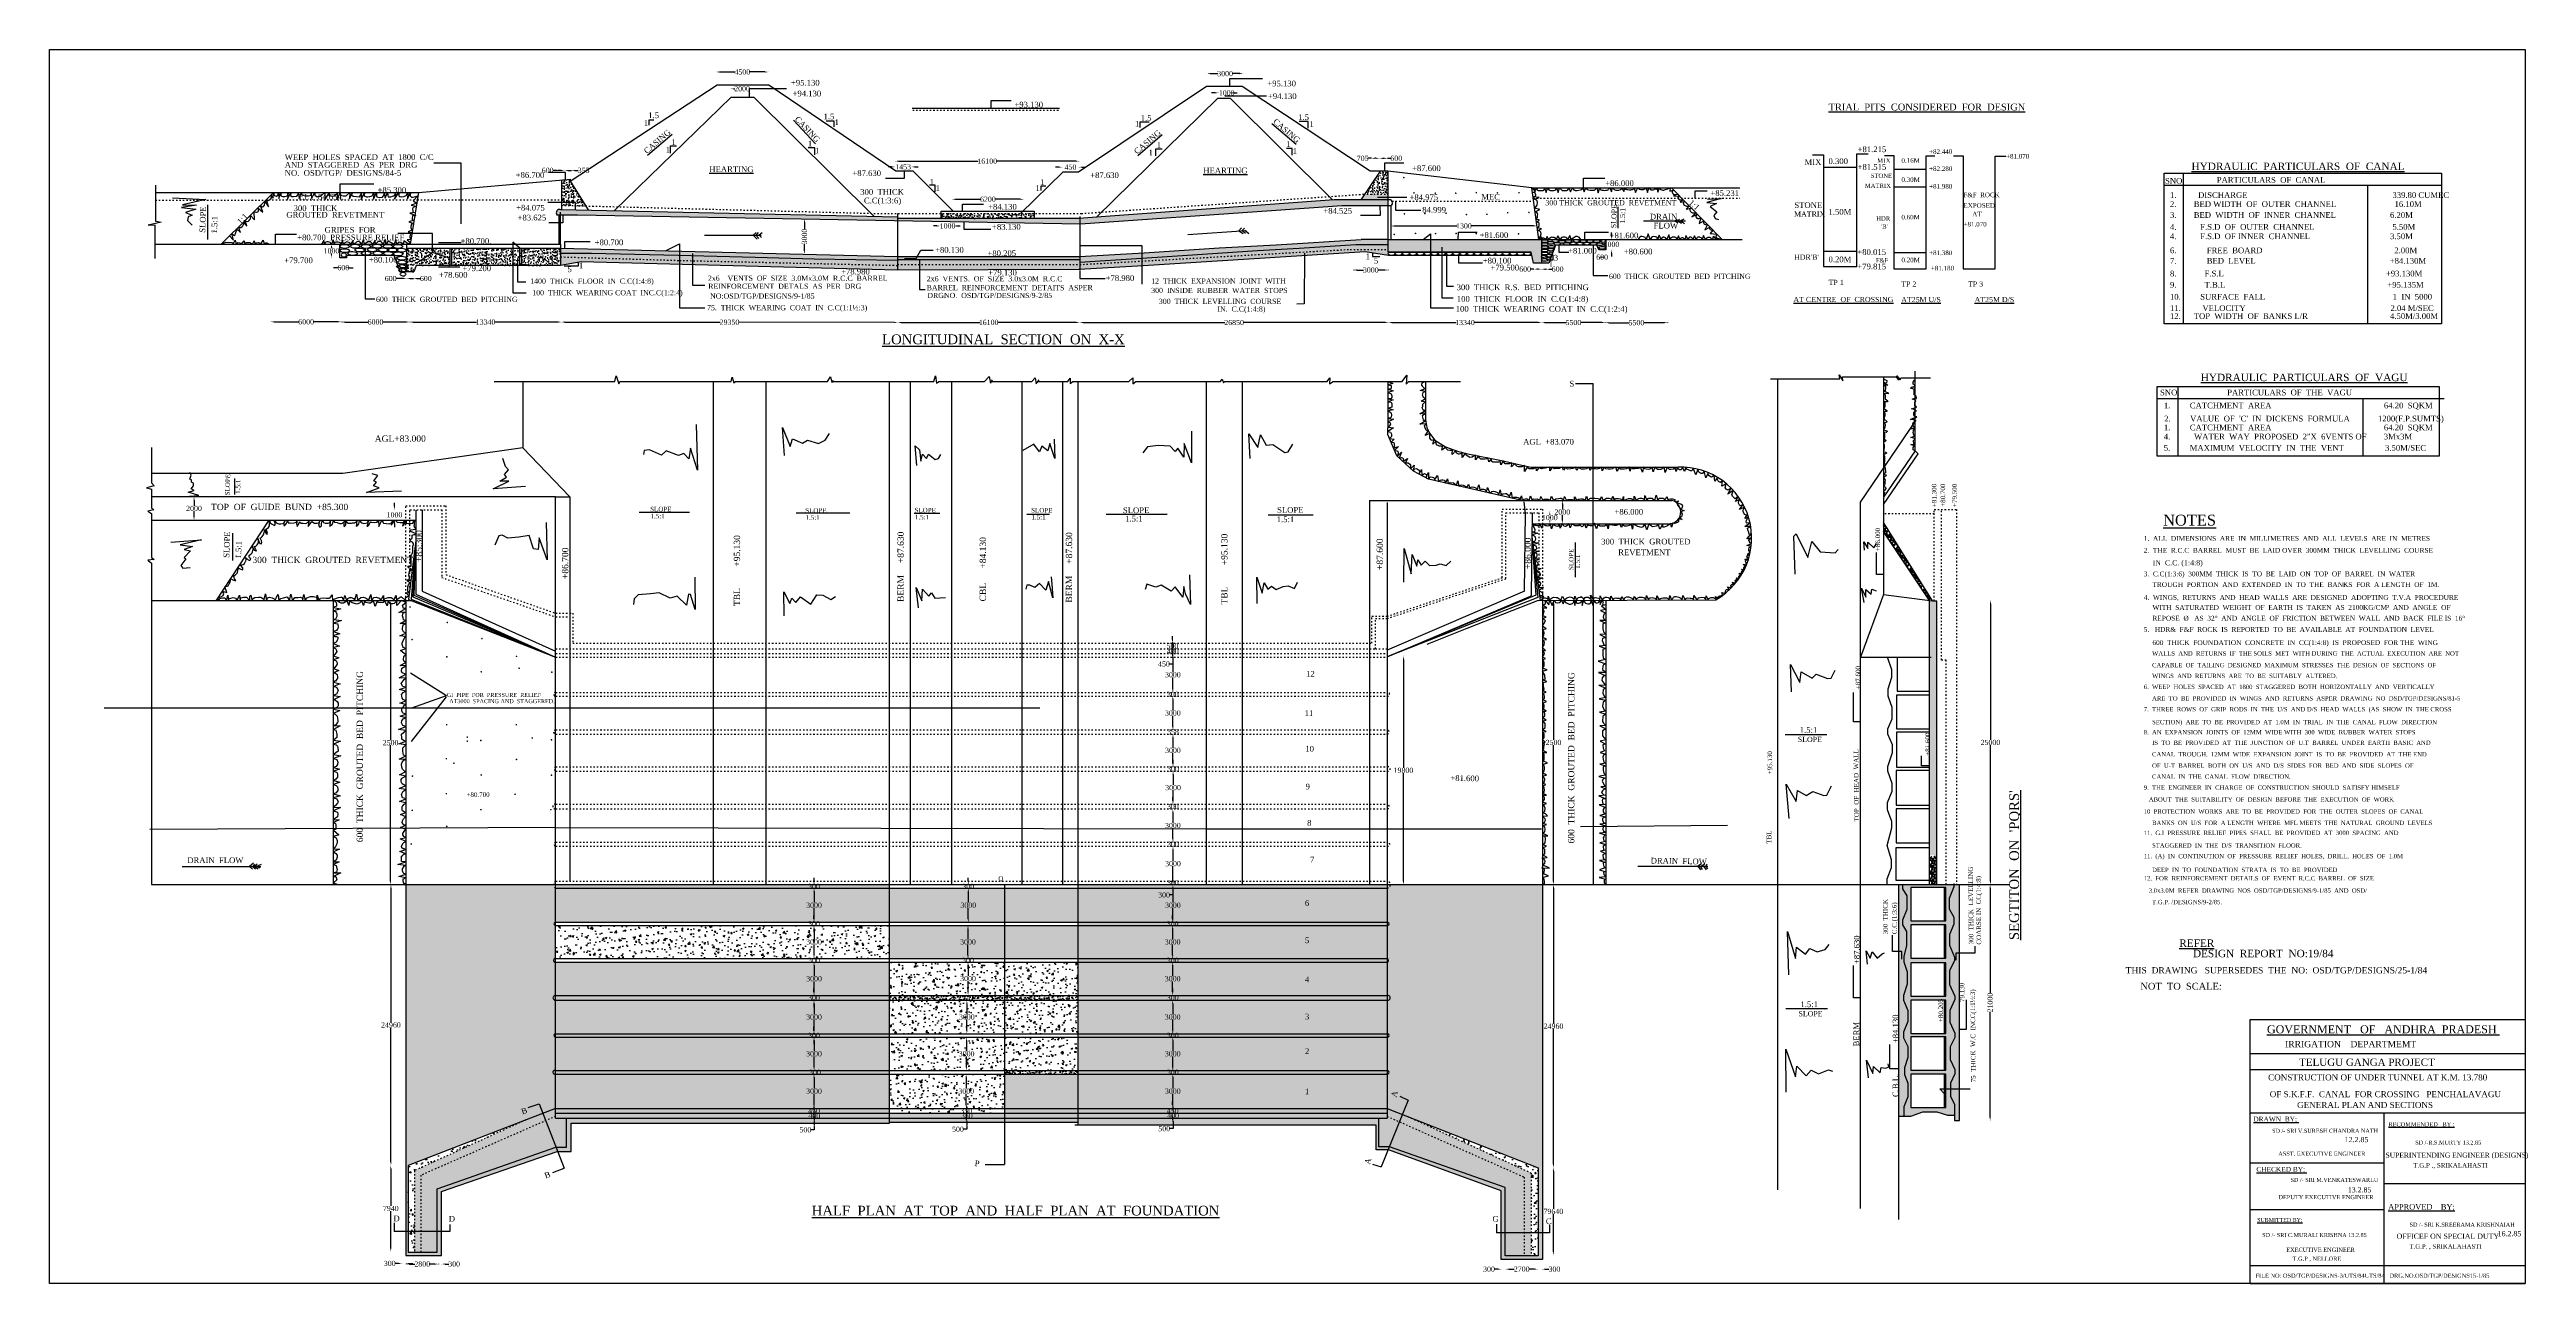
# Model space of a CAD drawing. Header units: millimetres. Extents: x -5026 to 211262, y 3161 to 110917.
import ezdxf

# ---------------------------------------------------------------- set-up
doc = ezdxf.new("R2010")
doc.units = ezdxf.units.MM
doc.header["$MEASUREMENT"] = 0
doc.linetypes.add('ACAD_ISO03W100', pattern=[30, 12, -18])
for name, color, linetype in [('DIM', 5, 'Continuous'), ('DWG.LINE', 10, 'Continuous'), ('HATCH', 2, 'Continuous'), ('RAILING', 4, 'Continuous'), ('TEXT', 7, 'Continuous')]:
    doc.layers.add(name, color=color, linetype=linetype)
doc.layers.add('DO LINE', color=3, linetype='Continuous', plot=False)
doc.layers.add('TITLE', color=7, linetype='Continuous', lineweight=30)
doc.styles.get("Standard").update_dxf_attribs({"font": 'TIMES.TTF', "height": 450})
doc.dimstyles.get("Standard").update_dxf_attribs({"dimtxt": 450, "dimasz": 300, "dimexe": 0.18, "dimexo": 0.0625, "dimgap": 0.09, "dimtad": 0, "dimtih": 1, "dimtoh": 1, "dimdec": 0, "dimzin": 0, "dimdsep": 46, "dimtxsty": 'Standard', "dimcen": 300, "dimclre": 256, "dimclrt": 4, "dimadec": 0, "dimazin": 0, "dimtfac": 1, "dimtdec": 0, "dimtofl": 0, "dimtmove": 0, "dimatfit": 3, "dimfxl": 5, "dimfxlon": 1, "dimtolj": 1, "dimtzin": 0, "dimarcsym": 0})
pattern_1 = [(50, (0, 0), (573.8081, -50.2017), [60, -660]), (355, (0, 0), (-111.001, 601.7537), [48, -528]), (100.4514, (47.8, -4.2), (462.8075, 551.5516), [50.9922, -560.9137]), (46.1842, (0, 160), (853.7928, -132.4152), [90, -990]), (96.6356, (71.15, 149), (747.73, 779.2943), [76.4882, -841.3704]), (351.1842, (0, 160), (747.7296, 779.295), [72, -792]), (21, (80, 120), (477.5256, -322.0951), [60, -660]), (326, (80, 120), (194.6523, 580.12), [48, -528]), (71.4514, (119.8, 93.16), (672.1781, 258.0244), [50.9922, -560.9137]), (37.5, (0, 0), (9.72788, 266.31508), [0, -521.6, 0, -536, 0, -530]), (7.5, (0, 0), (210.45563, 315.52937), [0, -305.6, 0, -509.6, 0, -202]), (327.5, (-178.4, 0), (427.05795, -18.0439), [0, -200, 0, -624, 0, -828]), (317.5, (-258.4, 0), (466.5489, 80.084), [0, -260, 0, -414.4, 0, -588])]
pattern_2 = [(50, (0, 0), (1434.52, -125.504), [150, -1650]), (355, (0, 0), (-277.503, 1504.384), [120, -1320]), (100.4514, (119.5, -10.5), (1157.019, 1378.879), [127.48, -1402.284]), (46.1842, (0, 400), (2134.482, -331.038), [225, -2475]), (96.6356, (177.9, 372.4), (1869.325, 1948.236), [191.22, -2103.426]), (351.1842, (0, 400), (1869.324, 1948.237), [180, -1980]), (21, (200, 300), (1193.814, -805.238), [150, -1650]), (326, (200, 300), (486.63, 1450.3), [120, -1320]), (71.4514, (299.5, 232.9), (1680.445, 645.061), [127.48, -1402.284]), (37.5, (0, 0), (24.3197, 665.7877), [0, -1304, 0, -1340, 0, -1325]), (7.5, (0, 0), (526.139, 788.8234), [0, -764, 0, -1274, 0, -505]), (327.5, (-446, 0), (1067.6449, -45.1097), [0, -500, 0, -1560, 0, -2070]), (317.5, (-646, 0), (1166.3723, 200.21), [0, -650, 0, -1036, 0, -1470])]
pattern_3 = [(228.0128, (432, 600), (-4799.998939, -5400.000805), [80.7216, -7991.4528]), (184.9697, (378, 540), (7200.000631, 599.9947842), [138.5208, -13713.555]), (132.5104, (240, 528), (5999.994431, -6600.005204), [97.6728, -9669.6192]), (267.2737, (6, 378), (599.9976106, 12000.000177), [126.1428, -12488.1348]), (292.8337, (0, 252), (-3000.0059433, 7199.997847), [123.693, -12245.6238]), (357.2737, (48, 138), (-12000.000177, 599.9976106), [126.1428, -12488.1348]), (37.6942, (174, 132), (-7800.0044074, -5999.994243), [166.8174, -16514.9094]), (72.2553, (306, 234), (4200.0064576, 13199.9977387), [157.4928, -15591.7926]), (121.4296, (354, 384), (-4800.0049405, 7799.997022), [126.57, -12530.4438]), (175.2364, (288, 492), (6600.000568, -599.99492), [144.4992, -7080.4578]), (222.3974, (144, 504), (-7200.0044106, -6599.9952492), [186.8688, -18500.025]), (138.8141, (600, 372), (-4200.001768, 3599.998388), [63.7806, -6314.3064]), (171.4692, (552, 414), (7799.998971, -1200.004746), [121.3422, -12012.9066]), (225, (432, 432), (-7e-14, -600.0002), [84.8526, -763.6752]), (203.1986, (390, 504), (2999.99984, 1200.000795), [45.6948, -4523.769]), (291.8014, (348, 486), (-599.999946, 1800.000164), [64.6218, -3166.4772]), (30.9638, (372, 426), (1799.998813, 1200.00149), [104.9574, -3393.6138]), (161.5651, (462, 480), (1200.00026, -599.99904), [75.8946, -1821.4722]), (16.3895, (0, 486), (6000.001319, 1799.995626), [106.32, -10525.707]), (70.3462, (102, 516), (-2399.997148, -6600.001281), [89.1966, -8830.4448]), (293.1986, (462, 600), (-1200.000795, 2999.99984), [91.389, -4478.0748]), (343.6105, (498, 516), (-6000.001319, 1799.995626), [106.32, -10525.707]), (339.444, (0, 114), (-3000.001107, 1199.997598), [102.528, -5023.8744]), (294.7751, (96, 78), (-2999.995314, 6600.002053), [85.9068, -8504.7858]), (66.8014, (468, 0), (1200.000795, 2999.99984), [91.389, -4478.0748]), (17.354, (504, 84), (-7800.0012115, -2399.996701), [100.5786, -9957.2544]), (69.444, (174, 0), (-1199.997598, -3000.001107), [51.264, -5075.1384]), (101.3099, (432, 0), (-599.99858, 2400.00045), [30.594, -3028.8174]), (165.9638, (426, 30), (1800.00033, -599.99883), [123.693, -2350.17]), (186.009, (306, 60), (5999.9998505, 599.9995905), [114.63, -11348.3538]), (303.6901, (372, 372), (-600.0008, 1199.99973), [86.5332, -2076.7974]), (353.1572, (420, 300), (10199.9996193, -1200.0047988), [151.0764, -14956.5378]), (60.9454, (570, 282), (-2400.000016, -4200.00023), [61.7736, -6115.6044]), (90, (600, 336), (-600, 600), [36, -564]), (120.2564, (294, 78), (2399.996932, -4200.001474), [83.3544, -8252.112]), (48.0128, (252, 150), (4799.998939, 5400.000805), [161.4432, -7910.7312]), (0, (360, 270), (600, 600), [156, -444]), (325.3048, (516, 270), (-5999.996555, 4200.005166), [94.8684, -9391.9644]), (254.0546, (594, 216), (-599.999934, -2400.000076), [87.3612, -4280.7048]), (207.646, (570, 132), (-11399.9974843, -6000.004628), [142.239, -14081.6844]), (175.4261, (444, 66), (-7800.000335, 599.9968807), [150.4794, -14897.4444])]

# ---------------------------------------------------------------- blocks, each defined once
blk = doc.blocks.new('*D2')
at = {"layer": 'Defpoints', "color": 0, "linetype": 'ByBlock', "ltscale": 0.2}
for p in [(39670, 87119), (69026, 87084), (69026, 87084)]:
    blk.add_point(p, dxfattribs=at)
at = {"layer": 'DIM', "lineweight": -2, "ltscale": 0.2}
blk.add_line((39670, 87119), (39670, 87120), dxfattribs=at)
at = {"layer": 'DIM', "color": 0, "linetype": 'ByBlock', "lineweight": -2, "ltscale": 0.2}
for p, q in [((39970, 87119), (53536, 87103)), ((68726, 87085), (55159, 87101))]:
    blk.add_line(p, q, dxfattribs=at)
at = {"layer": 'DIM', "linetype": 'ByBlock', "lineweight": -2, "ltscale": 0.2}
blk.add_line((69026, 87084), (69026, 87085), dxfattribs=at)
at = {"layer": 'DIM', "color": 0, "linetype": 'ByBlock', "ltscale": 0.2}
for points in [[(39970, 87169), (39970, 87069), (39670, 87119)], [(68726, 87135), (68726, 87035), (69026, 87084)]]:
    blk.add_solid(points, dxfattribs=at)
at = {"layer": 'DIM', "color": 4, "linetype": 'ByBlock', "ltscale": 0.2, "insert": (54348, 87102), "char_height": 450, "attachment_point": 5}
blk.add_mtext('\\A1;29350', dxfattribs=at)
blk = doc.blocks.new('*D3')
at = {"layer": 'Defpoints', "color": 0, "linetype": 'ByBlock', "ltscale": 0.2}
for p in [(20312, 93926), (19594, 92739), (20312, 92739)]:
    blk.add_point(p, dxfattribs=at)
at = {"layer": 'DIM', "lineweight": -2, "ltscale": 0.2}
blk.add_line((19599, 93926), (19594, 93926), dxfattribs=at)
at = {"layer": 'DIM', "color": 0, "linetype": 'ByBlock', "lineweight": -2, "ltscale": 0.2}
for p, q in [((19594, 93626), (19594, 93561)), ((19594, 93039), (19594, 93103))]:
    blk.add_line(p, q, dxfattribs=at)
at = {"layer": 'DIM', "linetype": 'ByBlock', "lineweight": -2, "ltscale": 0.2}
blk.add_line((19599, 92739), (19594, 92739), dxfattribs=at)
at = {"layer": 'DIM', "color": 0, "linetype": 'ByBlock', "ltscale": 0.2}
for points in [[(19544, 93626), (19644, 93626), (19594, 93926)], [(19544, 93039), (19644, 93039), (19594, 92739)]]:
    blk.add_solid(points, dxfattribs=at)
at = {"layer": 'DIM', "color": 4, "linetype": 'ByBlock', "ltscale": 0.2, "insert": (19594, 93332), "char_height": 450, "attachment_point": 5}
blk.add_mtext('\\A1;1000', dxfattribs=at)
blk = doc.blocks.new('*D4')
at = {"layer": 'Defpoints', "color": 0, "linetype": 'ByBlock', "ltscale": 0.2}
for p in [(20372, 91888), (20878, 91888), (20878, 91867)]:
    blk.add_point(p, dxfattribs=at)
at = {"layer": 'DIM', "color": 0, "linetype": 'ByBlock', "lineweight": -2, "ltscale": 0.2}
for p, q in [((20072, 91867), (19772, 91867)), ((21178, 91867), (21478, 91867))]:
    blk.add_line(p, q, dxfattribs=at)
at = {"layer": 'DIM', "lineweight": -2, "ltscale": 0.2}
blk.add_line((20372, 91872), (20372, 91867), dxfattribs=at)
at = {"layer": 'DIM', "linetype": 'ByBlock', "lineweight": -2, "ltscale": 0.2}
blk.add_line((20878, 91872), (20878, 91867), dxfattribs=at)
at = {"layer": 'DIM', "color": 0, "linetype": 'ByBlock', "ltscale": 0.2}
for points in [[(20072, 91917), (20072, 91817), (20372, 91867)], [(21178, 91917), (21178, 91817), (20878, 91867)]]:
    blk.add_solid(points, dxfattribs=at)
at = {"layer": 'DIM', "color": 4, "linetype": 'ByBlock', "ltscale": 0.2, "insert": (20625, 91867), "char_height": 450, "attachment_point": 5}
blk.add_mtext('\\A1;600', dxfattribs=at)
blk = doc.blocks.new('*D5')
at = {"layer": 'Defpoints', "color": 0, "linetype": 'ByBlock', "ltscale": 0.2}
for p in [(25835, 90930), (26157, 90930), (26157, 90918)]:
    blk.add_point(p, dxfattribs=at)
at = {"layer": 'DIM', "color": 0, "linetype": 'ByBlock', "lineweight": -2, "ltscale": 0.2}
for p, q in [((25535, 90918), (25235, 90918)), ((26457, 90918), (26757, 90918))]:
    blk.add_line(p, q, dxfattribs=at)
at = {"layer": 'DIM', "lineweight": -2, "ltscale": 0.2}
blk.add_line((25835, 90923), (25835, 90917), dxfattribs=at)
at = {"layer": 'DIM', "linetype": 'ByBlock', "lineweight": -2, "ltscale": 0.2}
blk.add_line((26157, 90923), (26157, 90917), dxfattribs=at)
at = {"layer": 'DIM', "color": 0, "linetype": 'ByBlock', "ltscale": 0.2}
for points in [[(25535, 90968), (25535, 90868), (25835, 90918)], [(26457, 90968), (26457, 90868), (26157, 90918)]]:
    blk.add_solid(points, dxfattribs=at)
at = {"layer": 'DIM', "color": 4, "linetype": 'ByBlock', "ltscale": 0.2, "insert": (24763, 90918), "char_height": 450, "attachment_point": 5}
blk.add_mtext('\\A1;600', dxfattribs=at)
blk = doc.blocks.new('*D6')
at = {"layer": 'Defpoints', "color": 0, "linetype": 'ByBlock', "ltscale": 0.2}
for p in [(26157, 90917), (26757, 90918), (26757, 90918)]:
    blk.add_point(p, dxfattribs=at)
at = {"layer": 'DIM', "color": 0, "linetype": 'ByBlock', "lineweight": -2, "ltscale": 0.2}
for p, q in [((25857, 90917), (25557, 90917)), ((27057, 90918), (27357, 90918))]:
    blk.add_line(p, q, dxfattribs=at)
at = {"layer": 'DIM', "lineweight": -2, "ltscale": 0.2}
blk.add_line((26157, 90917), (26157, 90917), dxfattribs=at)
at = {"layer": 'DIM', "linetype": 'ByBlock', "lineweight": -2, "ltscale": 0.2}
blk.add_line((26757, 90918), (26757, 90918), dxfattribs=at)
at = {"layer": 'DIM', "color": 0, "linetype": 'ByBlock', "ltscale": 0.2}
for points in [[(25857, 90967), (25857, 90867), (26157, 90917)], [(27057, 90968), (27057, 90868), (26757, 90918)]]:
    blk.add_solid(points, dxfattribs=at)
at = {"layer": 'DIM', "color": 4, "linetype": 'ByBlock', "ltscale": 0.2, "insert": (27829, 90918), "char_height": 450, "attachment_point": 5}
blk.add_mtext('\\A1;600', dxfattribs=at)
blk = doc.blocks.new('*D7')
at = {"layer": 'Defpoints', "color": 0, "linetype": 'ByBlock', "ltscale": 0.2}
for p in [(39540, 100357), (39946, 100362), (39946, 100357)]:
    blk.add_point(p, dxfattribs=at)
at = {"layer": 'DIM', "color": 0, "linetype": 'ByBlock', "lineweight": -2, "ltscale": 0.2}
for p, q in [((39240, 100362), (38940, 100362)), ((40246, 100362), (40546, 100362))]:
    blk.add_line(p, q, dxfattribs=at)
at = {"layer": 'DIM', "lineweight": -2, "ltscale": 0.2}
blk.add_line((39540, 100357), (39540, 100362), dxfattribs=at)
at = {"layer": 'DIM', "linetype": 'ByBlock', "lineweight": -2, "ltscale": 0.2}
blk.add_line((39946, 100357), (39946, 100362), dxfattribs=at)
at = {"layer": 'DIM', "color": 0, "linetype": 'ByBlock', "ltscale": 0.2}
for points in [[(39240, 100412), (39240, 100312), (39540, 100362)], [(40246, 100412), (40246, 100312), (39946, 100362)]]:
    blk.add_solid(points, dxfattribs=at)
at = {"layer": 'DIM', "color": 4, "linetype": 'ByBlock', "ltscale": 0.2, "insert": (38468, 100362), "char_height": 450, "attachment_point": 5}
blk.add_mtext('\\A1;600', dxfattribs=at)
blk = doc.blocks.new('*D8')
at = {"layer": 'Defpoints', "color": 0, "linetype": 'ByBlock', "ltscale": 0.2}
for p in [(39946, 100357), (40546, 100362), (40546, 100362)]:
    blk.add_point(p, dxfattribs=at)
at = {"layer": 'DIM', "color": 0, "linetype": 'ByBlock', "lineweight": -2, "ltscale": 0.2}
for p, q in [((39646, 100355), (39346, 100353)), ((40846, 100364), (41146, 100366))]:
    blk.add_line(p, q, dxfattribs=at)
at = {"layer": 'DIM', "lineweight": -2, "ltscale": 0.2}
blk.add_line((39946, 100357), (39946, 100357), dxfattribs=at)
at = {"layer": 'DIM', "linetype": 'ByBlock', "lineweight": -2, "ltscale": 0.2}
blk.add_line((40546, 100362), (40546, 100362), dxfattribs=at)
at = {"layer": 'DIM', "color": 0, "linetype": 'ByBlock', "ltscale": 0.2}
for points in [[(39646, 100405), (39647, 100305), (39946, 100357)], [(40846, 100414), (40847, 100314), (40546, 100362)]]:
    blk.add_solid(points, dxfattribs=at)
at = {"layer": 'DIM', "color": 4, "linetype": 'ByBlock', "ltscale": 0.2, "insert": (41609, 100366), "char_height": 450, "attachment_point": 5}
blk.add_mtext('\\A1;355', dxfattribs=at)
blk = doc.blocks.new('*D9')
at = {"layer": 'Defpoints', "color": 0, "linetype": 'ByBlock', "ltscale": 0.2}
for p in [(53192, 108966), (57739, 108966), (57739, 108955)]:
    blk.add_point(p, dxfattribs=at)
at = {"layer": 'DIM', "lineweight": -2, "ltscale": 0.2}
blk.add_line((53192, 108960), (53192, 108955), dxfattribs=at)
at = {"layer": 'DIM', "color": 0, "linetype": 'ByBlock', "lineweight": -2, "ltscale": 0.2}
for p, q in [((53492, 108955), (54818, 108955)), ((57439, 108955), (56113, 108955))]:
    blk.add_line(p, q, dxfattribs=at)
at = {"layer": 'DIM', "linetype": 'ByBlock', "lineweight": -2, "ltscale": 0.2}
blk.add_line((57739, 108960), (57739, 108955), dxfattribs=at)
at = {"layer": 'DIM', "color": 0, "linetype": 'ByBlock', "ltscale": 0.2}
for points in [[(53492, 109005), (53492, 108905), (53192, 108955)], [(57439, 109005), (57439, 108905), (57739, 108955)]]:
    blk.add_solid(points, dxfattribs=at)
at = {"layer": 'DIM', "color": 4, "linetype": 'ByBlock', "ltscale": 0.2, "insert": (55466, 108955), "char_height": 450, "attachment_point": 5}
blk.add_mtext('\\A1;4500', dxfattribs=at)
blk = doc.blocks.new('*D10')
at = {"layer": 'Defpoints', "color": 0, "linetype": 'ByBlock', "ltscale": 0.2}
for p in [(54461, 107482), (56430, 107501), (56430, 107501)]:
    blk.add_point(p, dxfattribs=at)
at = {"layer": 'DIM', "lineweight": -2, "ltscale": 0.2}
blk.add_line((54461, 107482), (54461, 107482), dxfattribs=at)
at = {"layer": 'DIM', "color": 0, "linetype": 'ByBlock', "lineweight": -2, "ltscale": 0.2}
for p, q in [((54761, 107485), (54800, 107485)), ((56130, 107498), (56091, 107498))]:
    blk.add_line(p, q, dxfattribs=at)
at = {"layer": 'DIM', "linetype": 'ByBlock', "lineweight": -2, "ltscale": 0.2}
blk.add_line((56430, 107501), (56430, 107501), dxfattribs=at)
at = {"layer": 'DIM', "color": 0, "linetype": 'ByBlock', "ltscale": 0.2}
for points in [[(54761, 107535), (54762, 107435), (54461, 107482)], [(56130, 107548), (56131, 107448), (56430, 107501)]]:
    blk.add_solid(points, dxfattribs=at)
at = {"layer": 'DIM', "color": 4, "linetype": 'ByBlock', "ltscale": 0.2, "insert": (55446, 107491), "char_height": 450, "attachment_point": 5}
blk.add_mtext('\\A1;2000', dxfattribs=at)
blk = doc.blocks.new('*D11')
at = {"layer": 'Defpoints', "color": 0, "linetype": 'ByBlock', "ltscale": 0.2}
for p in [(68795, 100665), (70235, 100665), (70235, 100665)]:
    blk.add_point(p, dxfattribs=at)
at = {"layer": 'DIM', "color": 0, "linetype": 'ByBlock', "lineweight": -2, "ltscale": 0.2}
for p, q in [((68495, 100665), (68195, 100665)), ((70535, 100665), (70835, 100665))]:
    blk.add_line(p, q, dxfattribs=at)
at = {"layer": 'DIM', "lineweight": -2, "ltscale": 0.2}
blk.add_line((68795, 100665), (68795, 100664), dxfattribs=at)
at = {"layer": 'DIM', "linetype": 'ByBlock', "lineweight": -2, "ltscale": 0.2}
blk.add_line((70235, 100665), (70235, 100664), dxfattribs=at)
at = {"layer": 'DIM', "color": 0, "linetype": 'ByBlock', "ltscale": 0.2}
for points in [[(68495, 100715), (68495, 100615), (68795, 100665)], [(70535, 100715), (70535, 100615), (70235, 100665)]]:
    blk.add_solid(points, dxfattribs=at)
at = {"layer": 'DIM', "color": 4, "linetype": 'ByBlock', "ltscale": 0.2, "insert": (69515, 100665), "char_height": 450, "attachment_point": 5}
blk.add_mtext('\\A1;1453', dxfattribs=at)
blk = doc.blocks.new('*D12')
at = {"layer": 'Defpoints', "color": 0, "linetype": 'ByBlock', "ltscale": 0.2}
for p in [(68821, 101199), (84891, 101199), (84891, 101171)]:
    blk.add_point(p, dxfattribs=at)
at = {"layer": 'DIM', "lineweight": -2, "ltscale": 0.2}
blk.add_line((68821, 101176), (68821, 101170), dxfattribs=at)
at = {"layer": 'DIM', "color": 0, "linetype": 'ByBlock', "lineweight": -2, "ltscale": 0.2}
for p, q in [((69121, 101171), (76076, 101171)), ((84591, 101171), (77636, 101171))]:
    blk.add_line(p, q, dxfattribs=at)
at = {"layer": 'DIM', "linetype": 'ByBlock', "lineweight": -2, "ltscale": 0.2}
blk.add_line((84891, 101176), (84891, 101170), dxfattribs=at)
at = {"layer": 'DIM', "color": 0, "linetype": 'ByBlock', "ltscale": 0.2}
for points in [[(69121, 101221), (69121, 101121), (68821, 101171)], [(84591, 101221), (84591, 101121), (84891, 101171)]]:
    blk.add_solid(points, dxfattribs=at)
at = {"layer": 'DIM', "color": 4, "linetype": 'ByBlock', "ltscale": 0.2, "insert": (76856, 101171), "char_height": 450, "attachment_point": 5}
blk.add_mtext('\\A1;16100', dxfattribs=at)
blk = doc.blocks.new('*D13')
at = {"layer": 'Defpoints', "color": 0, "linetype": 'ByBlock', "ltscale": 0.2}
for p in [(73789, 97858), (80039, 97858), (80039, 97841)]:
    blk.add_point(p, dxfattribs=at)
at = {"layer": 'DIM', "lineweight": -2, "ltscale": 0.2}
blk.add_line((73789, 97846), (73789, 97841), dxfattribs=at)
at = {"layer": 'DIM', "color": 0, "linetype": 'ByBlock', "lineweight": -2, "ltscale": 0.2}
for p, q in [((74089, 97841), (76276, 97841)), ((79739, 97841), (77553, 97841))]:
    blk.add_line(p, q, dxfattribs=at)
at = {"layer": 'DIM', "linetype": 'ByBlock', "lineweight": -2, "ltscale": 0.2}
blk.add_line((80039, 97846), (80039, 97841), dxfattribs=at)
at = {"layer": 'DIM', "color": 0, "linetype": 'ByBlock', "ltscale": 0.2}
for points in [[(74089, 97891), (74089, 97791), (73789, 97841)], [(79739, 97891), (79739, 97791), (80039, 97841)]]:
    blk.add_solid(points, dxfattribs=at)
at = {"layer": 'DIM', "color": 4, "linetype": 'ByBlock', "ltscale": 0.2, "insert": (76914, 97841), "char_height": 450, "attachment_point": 5}
blk.add_mtext('\\A1;6200', dxfattribs=at)
blk = doc.blocks.new('*D14')
at = {"layer": 'Defpoints', "color": 0, "linetype": 'ByBlock', "ltscale": 0.2}
for p in [(72752, 95529), (73890, 95529), (73890, 95508)]:
    blk.add_point(p, dxfattribs=at)
at = {"layer": 'DIM', "color": 0, "linetype": 'ByBlock', "lineweight": -2, "ltscale": 0.2}
for p, q in [((72452, 95508), (72152, 95508)), ((74190, 95508), (74490, 95508))]:
    blk.add_line(p, q, dxfattribs=at)
at = {"layer": 'DIM', "lineweight": -2, "ltscale": 0.2}
blk.add_line((72752, 95513), (72752, 95508), dxfattribs=at)
at = {"layer": 'DIM', "linetype": 'ByBlock', "lineweight": -2, "ltscale": 0.2}
blk.add_line((73890, 95513), (73890, 95508), dxfattribs=at)
at = {"layer": 'DIM', "color": 0, "linetype": 'ByBlock', "ltscale": 0.2}
for points in [[(72452, 95558), (72452, 95458), (72752, 95508)], [(74190, 95558), (74190, 95458), (73890, 95508)]]:
    blk.add_solid(points, dxfattribs=at)
at = {"layer": 'DIM', "color": 4, "linetype": 'ByBlock', "ltscale": 0.2, "insert": (73389, 95508), "char_height": 450, "attachment_point": 5}
blk.add_mtext('\\A1;1000', dxfattribs=at)
blk = doc.blocks.new('*D16')
at = {"layer": 'Defpoints', "color": 0, "linetype": 'ByBlock', "ltscale": 0.2}
for p in [(83407, 100632), (84845, 100647), (84845, 100632)]:
    blk.add_point(p, dxfattribs=at)
at = {"layer": 'DIM', "color": 0, "linetype": 'ByBlock', "lineweight": -2, "ltscale": 0.2}
for p, q in [((83107, 100647), (82807, 100647)), ((85145, 100647), (85445, 100647))]:
    blk.add_line(p, q, dxfattribs=at)
at = {"layer": 'DIM', "lineweight": -2, "ltscale": 0.2}
blk.add_line((83407, 100642), (83407, 100647), dxfattribs=at)
at = {"layer": 'DIM', "linetype": 'ByBlock', "lineweight": -2, "ltscale": 0.2}
blk.add_line((84845, 100642), (84845, 100647), dxfattribs=at)
at = {"layer": 'DIM', "color": 0, "linetype": 'ByBlock', "ltscale": 0.2}
for points in [[(83107, 100697), (83107, 100597), (83407, 100647)], [(85145, 100697), (85145, 100597), (84845, 100647)]]:
    blk.add_solid(points, dxfattribs=at)
at = {"layer": 'DIM', "color": 4, "linetype": 'ByBlock', "ltscale": 0.2, "insert": (84126, 100647), "char_height": 450, "attachment_point": 5}
blk.add_mtext('\\A1;450', dxfattribs=at)
blk = doc.blocks.new('*D17')
at = {"layer": 'Defpoints', "color": 0, "linetype": 'ByBlock', "ltscale": 0.2}
for p in [(96042, 108816), (99211, 108816), (99211, 108811)]:
    blk.add_point(p, dxfattribs=at)
at = {"layer": 'DIM', "lineweight": -2, "ltscale": 0.2}
blk.add_line((96042, 108816), (96042, 108811), dxfattribs=at)
at = {"layer": 'DIM', "color": 0, "linetype": 'ByBlock', "lineweight": -2, "ltscale": 0.2}
for p, q in [((96342, 108811), (96987, 108811)), ((98911, 108811), (98265, 108811))]:
    blk.add_line(p, q, dxfattribs=at)
at = {"layer": 'DIM', "linetype": 'ByBlock', "lineweight": -2, "ltscale": 0.2}
blk.add_line((99211, 108816), (99211, 108811), dxfattribs=at)
at = {"layer": 'DIM', "color": 0, "linetype": 'ByBlock', "ltscale": 0.2}
for points in [[(96342, 108861), (96342, 108761), (96042, 108811)], [(98911, 108861), (98911, 108761), (99211, 108811)]]:
    blk.add_solid(points, dxfattribs=at)
at = {"layer": 'DIM', "color": 4, "linetype": 'ByBlock', "ltscale": 0.2, "insert": (97626, 108811), "char_height": 450, "attachment_point": 5}
blk.add_mtext('\\A1;3000', dxfattribs=at)
blk = doc.blocks.new('*D18')
at = {"layer": 'Defpoints', "color": 0, "linetype": 'ByBlock', "ltscale": 0.2}
for p in [(97047, 107189), (98065, 107189), (98065, 107132)]:
    blk.add_point(p, dxfattribs=at)
at = {"layer": 'DIM', "color": 0, "linetype": 'ByBlock', "lineweight": -2, "ltscale": 0.2}
for p, q in [((96747, 107132), (96447, 107132)), ((98365, 107132), (98665, 107132))]:
    blk.add_line(p, q, dxfattribs=at)
at = {"layer": 'DIM', "lineweight": -2, "ltscale": 0.2}
blk.add_line((97047, 107137), (97047, 107132), dxfattribs=at)
at = {"layer": 'DIM', "linetype": 'ByBlock', "lineweight": -2, "ltscale": 0.2}
blk.add_line((98065, 107137), (98065, 107132), dxfattribs=at)
at = {"layer": 'DIM', "color": 0, "linetype": 'ByBlock', "ltscale": 0.2}
for points in [[(96747, 107182), (96747, 107082), (97047, 107132)], [(98365, 107182), (98365, 107082), (98065, 107132)]]:
    blk.add_solid(points, dxfattribs=at)
at = {"layer": 'DIM', "color": 4, "linetype": 'ByBlock', "ltscale": 0.2, "insert": (97765, 107132), "char_height": 450, "attachment_point": 5}
blk.add_mtext('\\A1;1000', dxfattribs=at)
blk = doc.blocks.new('*D19')
at = {"layer": 'Defpoints', "color": 0, "linetype": 'ByBlock', "ltscale": 0.2}
for p in [(110400, 101428), (111101, 101428), (111101, 101418)]:
    blk.add_point(p, dxfattribs=at)
at = {"layer": 'DIM', "color": 0, "linetype": 'ByBlock', "lineweight": -2, "ltscale": 0.2}
for p, q in [((110400, 101418), (110100, 101418)), ((110801, 101418), (110700, 101418))]:
    blk.add_line(p, q, dxfattribs=at)
at = {"layer": 'DIM', "lineweight": -2, "ltscale": 0.2}
blk.add_line((110400, 101423), (110400, 101418), dxfattribs=at)
at = {"layer": 'DIM', "linetype": 'ByBlock', "lineweight": -2, "ltscale": 0.2}
blk.add_line((111101, 101423), (111101, 101418), dxfattribs=at)
at = {"layer": 'DIM', "color": 0, "linetype": 'ByBlock', "ltscale": 0.2}
for points in [[(110700, 101468), (110700, 101368), (110400, 101418)], [(110801, 101468), (110801, 101368), (111101, 101418)]]:
    blk.add_solid(points, dxfattribs=at)
at = {"layer": 'DIM', "color": 4, "linetype": 'ByBlock', "ltscale": 0.2, "insert": (109636, 101418), "char_height": 450, "attachment_point": 5}
blk.add_mtext('\\A1;705', dxfattribs=at)
blk = doc.blocks.new('*D20')
at = {"layer": 'Defpoints', "color": 0, "linetype": 'ByBlock', "ltscale": 0.2}
for p in [(111101, 101418), (111796, 101418), (111796, 101418)]:
    blk.add_point(p, dxfattribs=at)
at = {"layer": 'DIM', "lineweight": -2, "ltscale": 0.2}
blk.add_line((111101, 101418), (111101, 101418), dxfattribs=at)
at = {"layer": 'DIM', "color": 0, "linetype": 'ByBlock', "lineweight": -2, "ltscale": 0.2}
for p, q in [((111401, 101418), (111496, 101418)), ((111796, 101418), (112096, 101418))]:
    blk.add_line(p, q, dxfattribs=at)
at = {"layer": 'DIM', "linetype": 'ByBlock', "lineweight": -2, "ltscale": 0.2}
blk.add_line((111796, 101418), (111796, 101418), dxfattribs=at)
at = {"layer": 'DIM', "color": 0, "linetype": 'ByBlock', "ltscale": 0.2}
for points in [[(111401, 101468), (111401, 101368), (111101, 101418)], [(111496, 101468), (111496, 101368), (111796, 101418)]]:
    blk.add_solid(points, dxfattribs=at)
at = {"layer": 'DIM', "color": 4, "linetype": 'ByBlock', "ltscale": 0.2, "insert": (112569, 101418), "char_height": 450, "attachment_point": 5}
blk.add_mtext('\\A1;600', dxfattribs=at)
blk = doc.blocks.new('*D21')
at = {"layer": 'Defpoints', "color": 0, "linetype": 'ByBlock', "ltscale": 0.2}
for p in [(131345, 94332), (131345, 93431), (131364, 93431)]:
    blk.add_point(p, dxfattribs=at)
at = {"layer": 'DIM', "lineweight": -2, "ltscale": 0.2}
blk.add_line((131359, 94332), (131364, 94332), dxfattribs=at)
at = {"layer": 'DIM', "linetype": 'ByBlock', "lineweight": -2, "ltscale": 0.2}
blk.add_line((131359, 93431), (131364, 93431), dxfattribs=at)
at = {"layer": 'DIM', "color": 0, "linetype": 'ByBlock', "lineweight": -2, "ltscale": 0.2}
for p, q in [((131364, 94632), (131364, 94932)), ((131364, 93131), (131364, 92831))]:
    blk.add_line(p, q, dxfattribs=at)
at = {"layer": 'DIM', "color": 0, "linetype": 'ByBlock', "ltscale": 0.2}
for points in [[(131314, 94632), (131414, 94632), (131364, 94332)], [(131314, 93131), (131414, 93131), (131364, 93431)]]:
    blk.add_solid(points, dxfattribs=at)
at = {"layer": 'DIM', "color": 4, "linetype": 'ByBlock', "ltscale": 0.2, "insert": (131364, 93901), "char_height": 450, "attachment_point": 5}
blk.add_mtext('\\A1;1000', dxfattribs=at)
blk = doc.blocks.new('*D22')
at = {"layer": 'Defpoints', "color": 0, "linetype": 'ByBlock', "ltscale": 0.2}
for p in [(130246, 92822), (130846, 92822), (130846, 92787)]:
    blk.add_point(p, dxfattribs=at)
at = {"layer": 'DIM', "lineweight": -2, "ltscale": 0.2}
blk.add_line((130246, 92792), (130246, 92787), dxfattribs=at)
at = {"layer": 'DIM', "color": 0, "linetype": 'ByBlock', "lineweight": -2, "ltscale": 0.2}
blk.add_line((130546, 92787), (130546, 92787), dxfattribs=at)
at = {"layer": 'DIM', "linetype": 'ByBlock', "lineweight": -2, "ltscale": 0.2}
blk.add_line((130846, 92792), (130846, 92787), dxfattribs=at)
at = {"layer": 'DIM', "color": 0, "linetype": 'ByBlock', "ltscale": 0.2}
for points in [[(130546, 92837), (130546, 92737), (130246, 92787)], [(130546, 92837), (130546, 92737), (130846, 92787)]]:
    blk.add_solid(points, dxfattribs=at)
at = {"layer": 'DIM', "color": 4, "linetype": 'ByBlock', "ltscale": 0.2, "insert": (130546, 92787), "char_height": 450, "attachment_point": 5}
blk.add_mtext('\\A1;600', dxfattribs=at)
blk = doc.blocks.new('*D23')
at = {"layer": 'Defpoints', "color": 0, "linetype": 'ByBlock', "ltscale": 0.2}
for p in [(124596, 91755), (125253, 91755), (125253, 91741)]:
    blk.add_point(p, dxfattribs=at)
at = {"layer": 'DIM', "color": 0, "linetype": 'ByBlock', "lineweight": -2, "ltscale": 0.2}
for p, q in [((124596, 91741), (124296, 91741)), ((124953, 91741), (124896, 91741))]:
    blk.add_line(p, q, dxfattribs=at)
at = {"layer": 'DIM', "lineweight": -2, "ltscale": 0.2}
blk.add_line((124596, 91746), (124596, 91741), dxfattribs=at)
at = {"layer": 'DIM', "linetype": 'ByBlock', "lineweight": -2, "ltscale": 0.2}
blk.add_line((125253, 91746), (125253, 91741), dxfattribs=at)
at = {"layer": 'DIM', "color": 0, "linetype": 'ByBlock', "ltscale": 0.2}
for points in [[(124896, 91791), (124896, 91691), (124596, 91741)], [(124953, 91791), (124953, 91691), (125253, 91741)]]:
    blk.add_solid(points, dxfattribs=at)
at = {"layer": 'DIM', "color": 4, "linetype": 'ByBlock', "ltscale": 0.2, "insert": (123824, 91741), "char_height": 450, "attachment_point": 5}
blk.add_mtext('\\A1;600', dxfattribs=at)
blk = doc.blocks.new('*D24')
at = {"layer": 'Defpoints', "color": 0, "linetype": 'ByBlock', "ltscale": 0.2}
for p in [(125253, 91741), (125892, 91741), (125892, 91741)]:
    blk.add_point(p, dxfattribs=at)
at = {"layer": 'DIM', "lineweight": -2, "ltscale": 0.2}
blk.add_line((125253, 91741), (125253, 91741), dxfattribs=at)
at = {"layer": 'DIM', "color": 0, "linetype": 'ByBlock', "lineweight": -2, "ltscale": 0.2}
for p, q in [((125553, 91741), (125592, 91741)), ((125892, 91741), (126192, 91741))]:
    blk.add_line(p, q, dxfattribs=at)
at = {"layer": 'DIM', "linetype": 'ByBlock', "lineweight": -2, "ltscale": 0.2}
blk.add_line((125892, 91741), (125892, 91741), dxfattribs=at)
at = {"layer": 'DIM', "color": 0, "linetype": 'ByBlock', "ltscale": 0.2}
for points in [[(125553, 91791), (125553, 91691), (125253, 91741)], [(125592, 91791), (125592, 91691), (125892, 91741)]]:
    blk.add_solid(points, dxfattribs=at)
at = {"layer": 'DIM', "color": 4, "linetype": 'ByBlock', "ltscale": 0.2, "insert": (126664, 91741), "char_height": 450, "attachment_point": 5}
blk.add_mtext('\\A1;600', dxfattribs=at)
blk = doc.blocks.new('*D25')
at = {"layer": 'Defpoints', "color": 0, "linetype": 'ByBlock', "ltscale": 0.2}
for p in [(108829, 91681), (111866, 91681), (111866, 91663)]:
    blk.add_point(p, dxfattribs=at)
at = {"layer": 'DIM', "lineweight": -2, "ltscale": 0.2}
blk.add_line((108829, 91668), (108829, 91663), dxfattribs=at)
at = {"layer": 'DIM', "color": 0, "linetype": 'ByBlock', "lineweight": -2, "ltscale": 0.2}
for p, q in [((109129, 91663), (109708, 91663)), ((111566, 91663), (110987, 91663))]:
    blk.add_line(p, q, dxfattribs=at)
at = {"layer": 'DIM', "linetype": 'ByBlock', "lineweight": -2, "ltscale": 0.2}
blk.add_line((111866, 91668), (111866, 91663), dxfattribs=at)
at = {"layer": 'DIM', "color": 0, "linetype": 'ByBlock', "ltscale": 0.2}
for points in [[(109129, 91713), (109129, 91613), (108829, 91663)], [(111566, 91713), (111566, 91613), (111866, 91663)]]:
    blk.add_solid(points, dxfattribs=at)
at = {"layer": 'DIM', "color": 4, "linetype": 'ByBlock', "ltscale": 0.2, "insert": (110347, 91663), "char_height": 450, "attachment_point": 5}
blk.add_mtext('\\A1;3000', dxfattribs=at)
blk = doc.blocks.new('*D26')
at = {"layer": 'Defpoints', "color": 0, "linetype": 'ByBlock', "ltscale": 0.2}
for p in [(14304, 87139), (20455, 87139), (20455, 87136)]:
    blk.add_point(p, dxfattribs=at)
at = {"layer": 'DIM', "lineweight": -2, "ltscale": 0.2}
blk.add_line((14304, 87139), (14304, 87135), dxfattribs=at)
at = {"layer": 'DIM', "color": 0, "linetype": 'ByBlock', "lineweight": -2, "ltscale": 0.2}
for p, q in [((14604, 87136), (16741, 87136)), ((20155, 87136), (18018, 87136))]:
    blk.add_line(p, q, dxfattribs=at)
at = {"layer": 'DIM', "linetype": 'ByBlock', "lineweight": -2, "ltscale": 0.2}
blk.add_line((20455, 87139), (20455, 87135), dxfattribs=at)
at = {"layer": 'DIM', "color": 0, "linetype": 'ByBlock', "ltscale": 0.2}
for points in [[(14604, 87186), (14604, 87086), (14304, 87136)], [(20155, 87186), (20155, 87086), (20455, 87136)]]:
    blk.add_solid(points, dxfattribs=at)
at = {"layer": 'DIM', "color": 4, "linetype": 'ByBlock', "ltscale": 0.2, "insert": (17380, 87136), "char_height": 450, "attachment_point": 5}
blk.add_mtext('\\A1;6000', dxfattribs=at)
blk = doc.blocks.new('*D27')
at = {"layer": 'Defpoints', "color": 0, "linetype": 'ByBlock', "ltscale": 0.2}
for p in [(20455, 87135), (26423, 87135), (26423, 87121)]:
    blk.add_point(p, dxfattribs=at)
at = {"layer": 'DIM', "lineweight": -2, "ltscale": 0.2}
blk.add_line((20455, 87126), (20455, 87120), dxfattribs=at)
at = {"layer": 'DIM', "color": 0, "linetype": 'ByBlock', "lineweight": -2, "ltscale": 0.2}
for p, q in [((20755, 87121), (22800, 87121)), ((26123, 87121), (24077, 87121))]:
    blk.add_line(p, q, dxfattribs=at)
at = {"layer": 'DIM', "linetype": 'ByBlock', "lineweight": -2, "ltscale": 0.2}
blk.add_line((26423, 87126), (26423, 87120), dxfattribs=at)
at = {"layer": 'DIM', "color": 0, "linetype": 'ByBlock', "ltscale": 0.2}
for points in [[(20755, 87171), (20755, 87071), (20455, 87121)], [(26123, 87171), (26123, 87071), (26423, 87121)]]:
    blk.add_solid(points, dxfattribs=at)
at = {"layer": 'DIM', "color": 4, "linetype": 'ByBlock', "ltscale": 0.2, "insert": (23439, 87121), "char_height": 450, "attachment_point": 5}
blk.add_mtext('\\A1;6000', dxfattribs=at)
blk = doc.blocks.new('*D28')
at = {"layer": 'Defpoints', "color": 0, "linetype": 'ByBlock', "ltscale": 0.2}
for p in [(26423, 87120), (39676, 87120), (39676, 87120)]:
    blk.add_point(p, dxfattribs=at)
at = {"layer": 'DIM', "lineweight": -2, "ltscale": 0.2}
blk.add_line((26423, 87120), (26423, 87121), dxfattribs=at)
at = {"layer": 'DIM', "color": 0, "linetype": 'ByBlock', "lineweight": -2, "ltscale": 0.2}
for p, q in [((26723, 87120), (32269, 87120)), ((39376, 87120), (33829, 87120))]:
    blk.add_line(p, q, dxfattribs=at)
at = {"layer": 'DIM', "linetype": 'ByBlock', "lineweight": -2, "ltscale": 0.2}
blk.add_line((39676, 87120), (39676, 87121), dxfattribs=at)
at = {"layer": 'DIM', "color": 0, "linetype": 'ByBlock', "ltscale": 0.2}
for points in [[(26723, 87170), (26723, 87070), (26423, 87120)], [(39376, 87170), (39376, 87070), (39676, 87120)]]:
    blk.add_solid(points, dxfattribs=at)
at = {"layer": 'DIM', "color": 4, "linetype": 'ByBlock', "ltscale": 0.2, "insert": (33049, 87120), "char_height": 450, "attachment_point": 5}
blk.add_mtext('\\A1;13340', dxfattribs=at)
blk = doc.blocks.new('*D29')
at = {"layer": 'Defpoints', "color": 0, "linetype": 'ByBlock', "ltscale": 0.2}
for p in [(69026, 87084), (84930, 87089), (84930, 87084)]:
    blk.add_point(p, dxfattribs=at)
at = {"layer": 'DIM', "lineweight": -2, "ltscale": 0.2}
blk.add_line((69026, 87084), (69026, 87089), dxfattribs=at)
at = {"layer": 'DIM', "color": 0, "linetype": 'ByBlock', "lineweight": -2, "ltscale": 0.2}
for p, q in [((69326, 87089), (76198, 87089)), ((84630, 87089), (77758, 87089))]:
    blk.add_line(p, q, dxfattribs=at)
at = {"layer": 'DIM', "linetype": 'ByBlock', "lineweight": -2, "ltscale": 0.2}
blk.add_line((84930, 87084), (84930, 87089), dxfattribs=at)
at = {"layer": 'DIM', "color": 0, "linetype": 'ByBlock', "ltscale": 0.2}
for points in [[(69326, 87139), (69326, 87039), (69026, 87089)], [(84630, 87139), (84630, 87039), (84930, 87089)]]:
    blk.add_solid(points, dxfattribs=at)
at = {"layer": 'DIM', "color": 4, "linetype": 'ByBlock', "ltscale": 0.2, "insert": (76978, 87089), "char_height": 450, "attachment_point": 5}
blk.add_mtext('\\A1;16100', dxfattribs=at)
blk = doc.blocks.new('*D30')
at = {"layer": 'Defpoints', "color": 0, "linetype": 'ByBlock', "ltscale": 0.2}
for p in [(84930, 87084), (111888, 87084), (111888, 87076)]:
    blk.add_point(p, dxfattribs=at)
at = {"layer": 'DIM', "lineweight": -2, "ltscale": 0.2}
blk.add_line((84930, 87081), (84930, 87076), dxfattribs=at)
at = {"layer": 'DIM', "color": 0, "linetype": 'ByBlock', "lineweight": -2, "ltscale": 0.2}
for p, q in [((85230, 87076), (97597, 87076)), ((111588, 87076), (99221, 87076))]:
    blk.add_line(p, q, dxfattribs=at)
at = {"layer": 'DIM', "linetype": 'ByBlock', "lineweight": -2, "ltscale": 0.2}
blk.add_line((111888, 87081), (111888, 87076), dxfattribs=at)
at = {"layer": 'DIM', "color": 0, "linetype": 'ByBlock', "ltscale": 0.2}
for points in [[(85230, 87126), (85230, 87026), (84930, 87076)], [(111588, 87126), (111588, 87026), (111888, 87076)]]:
    blk.add_solid(points, dxfattribs=at)
at = {"layer": 'DIM', "color": 4, "linetype": 'ByBlock', "ltscale": 0.2, "insert": (98409, 87076), "char_height": 450, "attachment_point": 5}
blk.add_mtext('\\A1;26850', dxfattribs=at)
blk = doc.blocks.new('*D31')
at = {"layer": 'Defpoints', "color": 0, "linetype": 'ByBlock', "ltscale": 0.2}
for p in [(111888, 87076), (125259, 87076), (125259, 87074)]:
    blk.add_point(p, dxfattribs=at)
at = {"layer": 'DIM', "lineweight": -2, "ltscale": 0.2}
blk.add_line((111888, 87076), (111888, 87074), dxfattribs=at)
at = {"layer": 'DIM', "color": 0, "linetype": 'ByBlock', "lineweight": -2, "ltscale": 0.2}
for p, q in [((112188, 87074), (117794, 87074)), ((124959, 87074), (119353, 87074))]:
    blk.add_line(p, q, dxfattribs=at)
at = {"layer": 'DIM', "linetype": 'ByBlock', "lineweight": -2, "ltscale": 0.2}
blk.add_line((125259, 87076), (125259, 87074), dxfattribs=at)
at = {"layer": 'DIM', "color": 0, "linetype": 'ByBlock', "ltscale": 0.2}
for points in [[(112188, 87124), (112188, 87024), (111888, 87074)], [(124959, 87124), (124959, 87024), (125259, 87074)]]:
    blk.add_solid(points, dxfattribs=at)
at = {"layer": 'DIM', "color": 4, "linetype": 'ByBlock', "ltscale": 0.2, "insert": (118573, 87074), "char_height": 450, "attachment_point": 5}
blk.add_mtext('\\A1;13340', dxfattribs=at)
blk = doc.blocks.new('*D32')
at = {"layer": 'Defpoints', "color": 0, "linetype": 'ByBlock', "ltscale": 0.2}
for p in [(125259, 87074), (130826, 87074), (130826, 87074)]:
    blk.add_point(p, dxfattribs=at)
at = {"layer": 'DIM', "lineweight": -2, "ltscale": 0.2}
blk.add_line((125259, 87074), (125259, 87074), dxfattribs=at)
at = {"layer": 'DIM', "color": 0, "linetype": 'ByBlock', "lineweight": -2, "ltscale": 0.2}
for p, q in [((125559, 87074), (127406, 87074)), ((130526, 87074), (128679, 87074))]:
    blk.add_line(p, q, dxfattribs=at)
at = {"layer": 'DIM', "linetype": 'ByBlock', "lineweight": -2, "ltscale": 0.2}
blk.add_line((130826, 87074), (130826, 87074), dxfattribs=at)
at = {"layer": 'DIM', "color": 0, "linetype": 'ByBlock', "ltscale": 0.2}
for points in [[(125559, 87124), (125559, 87024), (125259, 87074)], [(130526, 87124), (130526, 87024), (130826, 87074)]]:
    blk.add_solid(points, dxfattribs=at)
at = {"layer": 'DIM', "color": 4, "linetype": 'ByBlock', "ltscale": 0.2, "insert": (128042, 87074), "char_height": 450, "attachment_point": 5}
blk.add_mtext('\\A1;5500', dxfattribs=at)
blk = doc.blocks.new('*D33')
at = {"layer": 'Defpoints', "color": 0, "linetype": 'ByBlock', "ltscale": 0.2}
for p in [(130826, 87074), (136263, 87074), (136263, 87064)]:
    blk.add_point(p, dxfattribs=at)
at = {"layer": 'DIM', "lineweight": -2, "ltscale": 0.2}
blk.add_line((130826, 87069), (130826, 87064), dxfattribs=at)
at = {"layer": 'DIM', "color": 0, "linetype": 'ByBlock', "lineweight": -2, "ltscale": 0.2}
for p, q in [((131126, 87064), (132908, 87064)), ((135963, 87064), (134181, 87064))]:
    blk.add_line(p, q, dxfattribs=at)
at = {"layer": 'DIM', "linetype": 'ByBlock', "lineweight": -2, "ltscale": 0.2}
blk.add_line((136263, 87069), (136263, 87064), dxfattribs=at)
at = {"layer": 'DIM', "color": 0, "linetype": 'ByBlock', "ltscale": 0.2}
for points in [[(131126, 87114), (131126, 87014), (130826, 87064)], [(135963, 87114), (135963, 87014), (136263, 87064)]]:
    blk.add_solid(points, dxfattribs=at)
at = {"layer": 'DIM', "color": 4, "linetype": 'ByBlock', "ltscale": 0.2, "insert": (133545, 87064), "char_height": 450, "attachment_point": 5}
blk.add_mtext('\\A1;5500', dxfattribs=at)
blk = doc.blocks.new('*D34')
at = {"layer": 'Defpoints', "color": 0, "linetype": 'ByBlock', "ltscale": 0.2}
for p in [(112094, 95507), (124865, 95513), (124865, 95513)]:
    blk.add_point(p, dxfattribs=at)
at = {"layer": 'DIM', "lineweight": -2, "ltscale": 0.2}
blk.add_line((112094, 95507), (112094, 95508), dxfattribs=at)
at = {"layer": 'DIM', "color": 0, "linetype": 'ByBlock', "lineweight": -2, "ltscale": 0.2}
for p, q in [((112394, 95508), (117866, 95510)), ((124565, 95513), (119093, 95510))]:
    blk.add_line(p, q, dxfattribs=at)
at = {"layer": 'DIM', "linetype": 'ByBlock', "lineweight": -2, "ltscale": 0.2}
blk.add_line((124865, 95513), (124865, 95513), dxfattribs=at)
at = {"layer": 'DIM', "color": 0, "linetype": 'ByBlock', "ltscale": 0.2}
for points in [[(112394, 95558), (112394, 95458), (112094, 95507)], [(124565, 95563), (124565, 95463), (124865, 95513)]]:
    blk.add_solid(points, dxfattribs=at)
at = {"layer": 'DIM', "color": 4, "linetype": 'ByBlock', "ltscale": 0.2, "insert": (118480, 95510), "char_height": 450, "attachment_point": 5}
blk.add_mtext('\\A1;1300', dxfattribs=at)
blk = doc.blocks.new('*D35')
at = {"layer": 'Defpoints', "color": 0, "linetype": 'ByBlock', "ltscale": 0.2}
for p in [(60891, 96134), (60891, 96134), (60885, 93042)]:
    blk.add_point(p, dxfattribs=at)
at = {"layer": 'DIM', "color": 0, "linetype": 'ByBlock', "lineweight": -2, "ltscale": 0.2}
for p, q in [((60890, 95834), (60889, 95228)), ((60885, 93342), (60886, 93949))]:
    blk.add_line(p, q, dxfattribs=at)
at = {"layer": 'DIM', "linetype": 'ByBlock', "lineweight": -2, "ltscale": 0.2}
blk.add_line((60891, 96134), (60891, 96134), dxfattribs=at)
at = {"layer": 'DIM', "lineweight": -2, "ltscale": 0.2}
blk.add_line((60885, 93042), (60885, 93042), dxfattribs=at)
at = {"layer": 'DIM', "color": 0, "linetype": 'ByBlock', "ltscale": 0.2}
for points in [[(60840, 95835), (60940, 95834), (60891, 96134)], [(60835, 93342), (60935, 93342), (60885, 93042)]]:
    blk.add_solid(points, dxfattribs=at)
at = {"layer": 'DIM', "color": 4, "linetype": 'ByBlock', "ltscale": 0.2, "insert": (60888, 94588), "char_height": 450, "attachment_point": 5, "rotation": 90}
blk.add_mtext('\\A1;3000', dxfattribs=at)
blk = doc.blocks.new('*D36')
at = {"layer": 'Defpoints', "color": 0, "linetype": 'ByBlock', "ltscale": 0.2}
for p in [(25098, 69815), (25108, 70727), (25108, 69815)]:
    blk.add_point(p, dxfattribs=at)
at = {"layer": 'DIM', "lineweight": -2, "ltscale": 0.2}
blk.add_line((25103, 70727), (25097, 70727), dxfattribs=at)
at = {"layer": 'DIM', "linetype": 'ByBlock', "lineweight": -2, "ltscale": 0.2}
blk.add_line((25103, 69815), (25097, 69815), dxfattribs=at)
at = {"layer": 'DIM', "color": 0, "linetype": 'ByBlock', "lineweight": -2, "ltscale": 0.2}
for p, q in [((25098, 71027), (25098, 71327)), ((25098, 69515), (25098, 69215))]:
    blk.add_line(p, q, dxfattribs=at)
at = {"layer": 'DIM', "color": 0, "linetype": 'ByBlock', "ltscale": 0.2}
for points in [[(25048, 71027), (25148, 71027), (25098, 70727)], [(25048, 69515), (25148, 69515), (25098, 69815)]]:
    blk.add_solid(points, dxfattribs=at)
at = {"layer": 'DIM', "color": 4, "linetype": 'ByBlock', "ltscale": 0.2, "insert": (25098, 70285), "char_height": 450, "attachment_point": 5}
blk.add_mtext('\\A1;1000', dxfattribs=at)
blk = doc.blocks.new('*D37')
at = {"layer": 'Defpoints', "color": 0, "linetype": 'ByBlock', "ltscale": 0.2}
for p in [(7590, 71865), (7590, 69815), (7590, 69815)]:
    blk.add_point(p, dxfattribs=at)
at = {"layer": 'DIM', "lineweight": -2, "ltscale": 0.2}
blk.add_line((7590, 71865), (7590, 71865), dxfattribs=at)
at = {"layer": 'DIM', "color": 0, "linetype": 'ByBlock', "lineweight": -2, "ltscale": 0.2}
for p, q in [((7590, 71565), (7590, 71069)), ((7590, 70115), (7590, 70611))]:
    blk.add_line(p, q, dxfattribs=at)
at = {"layer": 'DIM', "linetype": 'ByBlock', "lineweight": -2, "ltscale": 0.2}
blk.add_line((7590, 69815), (7589, 69815), dxfattribs=at)
at = {"layer": 'DIM', "color": 0, "linetype": 'ByBlock', "ltscale": 0.2}
for points in [[(7540, 71565), (7640, 71565), (7590, 71865)], [(7540, 70115), (7640, 70115), (7590, 69815)]]:
    blk.add_solid(points, dxfattribs=at)
at = {"layer": 'DIM', "color": 4, "linetype": 'ByBlock', "ltscale": 0.2, "insert": (7590, 70840), "char_height": 450, "attachment_point": 5}
blk.add_mtext('\\A1;2000', dxfattribs=at)
blk = doc.blocks.new('*D38')
at = {"layer": 'Defpoints', "color": 0, "linetype": 'ByBlock', "ltscale": 0.2}
for p in [(24754, 62782), (24754, 37989), (24754, 37989)]:
    blk.add_point(p, dxfattribs=at)
at = {"layer": 'DIM', "lineweight": -2, "ltscale": 0.2}
blk.add_line((24754, 62782), (24755, 62782), dxfattribs=at)
at = {"layer": 'DIM', "color": 0, "linetype": 'ByBlock', "lineweight": -2, "ltscale": 0.2}
for p, q in [((24754, 62482), (24754, 50615)), ((24754, 38289), (24754, 50157))]:
    blk.add_line(p, q, dxfattribs=at)
at = {"layer": 'DIM', "linetype": 'ByBlock', "lineweight": -2, "ltscale": 0.2}
blk.add_line((24754, 37989), (24754, 37989), dxfattribs=at)
at = {"layer": 'DIM', "color": 0, "linetype": 'ByBlock', "ltscale": 0.2}
for points in [[(24704, 62482), (24804, 62482), (24754, 62782)], [(24704, 38289), (24804, 38289), (24754, 37989)]]:
    blk.add_solid(points, dxfattribs=at)
at = {"layer": 'DIM', "color": 4, "linetype": 'ByBlock', "ltscale": 0.2, "insert": (24754, 50386), "char_height": 450, "attachment_point": 5}
blk.add_mtext('\\A1;2500', dxfattribs=at)
blk = doc.blocks.new('*D39')
at = {"layer": 'Defpoints', "color": 0, "linetype": 'ByBlock', "ltscale": 0.2}
for p in [(24754, 37989), (24754, 13474), (24786, 13474)]:
    blk.add_point(p, dxfattribs=at)
at = {"layer": 'DIM', "lineweight": -2, "ltscale": 0.2}
blk.add_line((24781, 37989), (24786, 37989), dxfattribs=at)
at = {"layer": 'DIM', "color": 0, "linetype": 'ByBlock', "lineweight": -2, "ltscale": 0.2}
for p, q in [((24786, 37689), (24786, 25961)), ((24786, 13774), (24786, 25502))]:
    blk.add_line(p, q, dxfattribs=at)
at = {"layer": 'DIM', "linetype": 'ByBlock', "lineweight": -2, "ltscale": 0.2}
blk.add_line((24781, 13474), (24786, 13474), dxfattribs=at)
at = {"layer": 'DIM', "color": 0, "linetype": 'ByBlock', "ltscale": 0.2}
for points in [[(24736, 37689), (24836, 37689), (24786, 37989)], [(24736, 13774), (24836, 13774), (24786, 13474)]]:
    blk.add_solid(points, dxfattribs=at)
at = {"layer": 'DIM', "color": 4, "linetype": 'ByBlock', "ltscale": 0.2, "insert": (24786, 25732), "char_height": 450, "attachment_point": 5}
blk.add_mtext('\\A1;24960', dxfattribs=at)
blk = doc.blocks.new('*D40')
at = {"layer": 'Defpoints', "color": 0, "linetype": 'ByBlock', "ltscale": 0.2}
for p in [(24786, 13474), (24769, 5943), (24786, 5943)]:
    blk.add_point(p, dxfattribs=at)
at = {"layer": 'DIM', "lineweight": -2, "ltscale": 0.2}
blk.add_line((24774, 13474), (24769, 13474), dxfattribs=at)
at = {"layer": 'DIM', "color": 0, "linetype": 'ByBlock', "lineweight": -2, "ltscale": 0.2}
for p, q in [((24769, 13174), (24769, 9938)), ((24769, 6243), (24769, 9479))]:
    blk.add_line(p, q, dxfattribs=at)
at = {"layer": 'DIM', "linetype": 'ByBlock', "lineweight": -2, "ltscale": 0.2}
blk.add_line((24774, 5943), (24769, 5943), dxfattribs=at)
at = {"layer": 'DIM', "color": 0, "linetype": 'ByBlock', "ltscale": 0.2}
for points in [[(24719, 13174), (24819, 13174), (24769, 13474)], [(24719, 6243), (24819, 6243), (24769, 5943)]]:
    blk.add_solid(points, dxfattribs=at)
at = {"layer": 'DIM', "color": 4, "linetype": 'ByBlock', "ltscale": 0.2, "insert": (24769, 9708), "char_height": 450, "attachment_point": 5}
blk.add_mtext('\\A1;7940', dxfattribs=at)
blk = doc.blocks.new('*D41')
at = {"layer": 'Defpoints', "color": 0, "linetype": 'ByBlock', "ltscale": 0.2}
for p in [(25757, 4896), (26110, 4908), (26110, 4896)]:
    blk.add_point(p, dxfattribs=at)
at = {"layer": 'DIM', "color": 0, "linetype": 'ByBlock', "lineweight": -2, "ltscale": 0.2}
for p, q in [((25457, 4908), (25157, 4908)), ((26410, 4908), (26710, 4908))]:
    blk.add_line(p, q, dxfattribs=at)
at = {"layer": 'DIM', "lineweight": -2, "ltscale": 0.2}
blk.add_line((25757, 4903), (25757, 4908), dxfattribs=at)
at = {"layer": 'DIM', "linetype": 'ByBlock', "lineweight": -2, "ltscale": 0.2}
blk.add_line((26110, 4903), (26110, 4908), dxfattribs=at)
at = {"layer": 'DIM', "color": 0, "linetype": 'ByBlock', "ltscale": 0.2}
for points in [[(25457, 4958), (25457, 4858), (25757, 4908)], [(26410, 4958), (26410, 4858), (26110, 4908)]]:
    blk.add_solid(points, dxfattribs=at)
at = {"layer": 'DIM', "color": 4, "linetype": 'ByBlock', "ltscale": 0.2, "insert": (24683, 4908), "char_height": 450, "attachment_point": 5}
blk.add_mtext('\\A1;300', dxfattribs=at)
blk = doc.blocks.new('*D42')
at = {"layer": 'Defpoints', "color": 0, "linetype": 'ByBlock', "ltscale": 0.2}
for p in [(26110, 4903), (28924, 4903), (28924, 4858)]:
    blk.add_point(p, dxfattribs=at)
at = {"layer": 'DIM', "lineweight": -2, "ltscale": 0.2}
blk.add_line((26110, 4863), (26110, 4857), dxfattribs=at)
at = {"layer": 'DIM', "color": 0, "linetype": 'ByBlock', "lineweight": -2, "ltscale": 0.2}
for p, q in [((26410, 4858), (26872, 4858)), ((28624, 4858), (28163, 4858))]:
    blk.add_line(p, q, dxfattribs=at)
at = {"layer": 'DIM', "linetype": 'ByBlock', "lineweight": -2, "ltscale": 0.2}
blk.add_line((28924, 4863), (28924, 4857), dxfattribs=at)
at = {"layer": 'DIM', "color": 0, "linetype": 'ByBlock', "ltscale": 0.2}
for points in [[(26410, 4908), (26410, 4808), (26110, 4858)], [(28624, 4908), (28624, 4808), (28924, 4858)]]:
    blk.add_solid(points, dxfattribs=at)
at = {"layer": 'DIM', "color": 4, "linetype": 'ByBlock', "ltscale": 0.2, "insert": (27517, 4858), "char_height": 450, "attachment_point": 5}
blk.add_mtext('\\A1;2800', dxfattribs=at)
blk = doc.blocks.new('*D43')
at = {"layer": 'Defpoints', "color": 0, "linetype": 'ByBlock', "ltscale": 0.2}
for p in [(28924, 4857), (29230, 4857), (29230, 4857)]:
    blk.add_point(p, dxfattribs=at)
at = {"layer": 'DIM', "color": 0, "linetype": 'ByBlock', "lineweight": -2, "ltscale": 0.2}
for p, q in [((28624, 4857), (28324, 4857)), ((29530, 4857), (29830, 4857))]:
    blk.add_line(p, q, dxfattribs=at)
at = {"layer": 'DIM', "lineweight": -2, "ltscale": 0.2}
blk.add_line((28924, 4857), (28924, 4858), dxfattribs=at)
at = {"layer": 'DIM', "linetype": 'ByBlock', "lineweight": -2, "ltscale": 0.2}
blk.add_line((29230, 4857), (29230, 4858), dxfattribs=at)
at = {"layer": 'DIM', "color": 0, "linetype": 'ByBlock', "ltscale": 0.2}
for points in [[(28624, 4907), (28624, 4807), (28924, 4857)], [(29530, 4907), (29530, 4807), (29230, 4857)]]:
    blk.add_solid(points, dxfattribs=at)
at = {"layer": 'DIM', "color": 4, "linetype": 'ByBlock', "ltscale": 0.2, "insert": (30303, 4857), "char_height": 450, "attachment_point": 5}
blk.add_mtext('\\A1;300', dxfattribs=at)
blk = doc.blocks.new('*D44')
at = {"layer": 'Defpoints', "color": 0, "linetype": 'ByBlock', "ltscale": 0.2}
for p in [(61713, 37989), (61713, 37678), (61729, 37678)]:
    blk.add_point(p, dxfattribs=at)
at = {"layer": 'DIM', "lineweight": -2, "ltscale": 0.2}
blk.add_line((61724, 37989), (61729, 37989), dxfattribs=at)
at = {"layer": 'DIM', "linetype": 'ByBlock', "lineweight": -2, "ltscale": 0.2}
blk.add_line((61724, 37678), (61729, 37678), dxfattribs=at)
at = {"layer": 'DIM', "color": 0, "linetype": 'ByBlock', "lineweight": -2, "ltscale": 0.2}
for p, q in [((61729, 38289), (61729, 38589)), ((61729, 37378), (61729, 37078))]:
    blk.add_line(p, q, dxfattribs=at)
at = {"layer": 'DIM', "color": 0, "linetype": 'ByBlock', "ltscale": 0.2}
for points in [[(61679, 38289), (61779, 38289), (61729, 37989)], [(61679, 37378), (61779, 37378), (61729, 37678)]]:
    blk.add_solid(points, dxfattribs=at)
at = {"layer": 'DIM', "color": 4, "linetype": 'ByBlock', "ltscale": 0.2, "insert": (61729, 37834), "char_height": 450, "attachment_point": 5}
blk.add_mtext('\\A1;300', dxfattribs=at)
blk = doc.blocks.new('*D45')
at = {"layer": 'Defpoints', "color": 0, "linetype": 'ByBlock', "ltscale": 0.2}
for p in [(61729, 37678), (61729, 34705), (61729, 34705)]:
    blk.add_point(p, dxfattribs=at)
at = {"layer": 'DIM', "lineweight": -2, "ltscale": 0.2}
blk.add_line((61729, 37678), (61729, 37678), dxfattribs=at)
at = {"layer": 'DIM', "color": 0, "linetype": 'ByBlock', "lineweight": -2, "ltscale": 0.2}
for p, q in [((61729, 37378), (61729, 36420)), ((61729, 35005), (61729, 35962))]:
    blk.add_line(p, q, dxfattribs=at)
at = {"layer": 'DIM', "linetype": 'ByBlock', "lineweight": -2, "ltscale": 0.2}
blk.add_line((61729, 34705), (61729, 34705), dxfattribs=at)
at = {"layer": 'DIM', "color": 0, "linetype": 'ByBlock', "ltscale": 0.2}
for points in [[(61679, 37378), (61779, 37378), (61729, 37678)], [(61679, 35005), (61779, 35005), (61729, 34705)]]:
    blk.add_solid(points, dxfattribs=at)
at = {"layer": 'DIM', "color": 4, "linetype": 'ByBlock', "ltscale": 0.2, "insert": (61729, 36191), "char_height": 450, "attachment_point": 5}
blk.add_mtext('\\A1;3000', dxfattribs=at)
blk = doc.blocks.new('*D46')
at = {"layer": 'Defpoints', "color": 0, "linetype": 'ByBlock', "ltscale": 0.2}
for p in [(61729, 34705), (61726, 34430), (61729, 34430)]:
    blk.add_point(p, dxfattribs=at)
at = {"layer": 'DIM', "color": 0, "linetype": 'ByBlock', "lineweight": -2, "ltscale": 0.2}
for p, q in [((61726, 35005), (61726, 35305)), ((61726, 34130), (61726, 33830))]:
    blk.add_line(p, q, dxfattribs=at)
at = {"layer": 'DIM', "lineweight": -2, "ltscale": 0.2}
blk.add_line((61729, 34705), (61726, 34705), dxfattribs=at)
at = {"layer": 'DIM', "linetype": 'ByBlock', "lineweight": -2, "ltscale": 0.2}
blk.add_line((61729, 34430), (61726, 34430), dxfattribs=at)
at = {"layer": 'DIM', "color": 0, "linetype": 'ByBlock', "ltscale": 0.2}
for points in [[(61676, 35005), (61776, 35005), (61726, 34705)], [(61676, 34130), (61776, 34130), (61726, 34430)]]:
    blk.add_solid(points, dxfattribs=at)
at = {"layer": 'DIM', "color": 4, "linetype": 'ByBlock', "ltscale": 0.2, "insert": (61726, 34567), "char_height": 450, "attachment_point": 5}
blk.add_mtext('\\A1;300', dxfattribs=at)
blk = doc.blocks.new('*D47')
at = {"layer": 'Defpoints', "color": 0, "linetype": 'ByBlock', "ltscale": 0.2}
for p in [(61729, 34430), (61729, 31532), (61729, 31532)]:
    blk.add_point(p, dxfattribs=at)
at = {"layer": 'DIM', "lineweight": -2, "ltscale": 0.2}
blk.add_line((61729, 34430), (61729, 34430), dxfattribs=at)
at = {"layer": 'DIM', "color": 0, "linetype": 'ByBlock', "lineweight": -2, "ltscale": 0.2}
for p, q in [((61729, 34130), (61729, 33210)), ((61729, 31832), (61729, 32752))]:
    blk.add_line(p, q, dxfattribs=at)
at = {"layer": 'DIM', "linetype": 'ByBlock', "lineweight": -2, "ltscale": 0.2}
blk.add_line((61729, 31532), (61729, 31532), dxfattribs=at)
at = {"layer": 'DIM', "color": 0, "linetype": 'ByBlock', "ltscale": 0.2}
for points in [[(61679, 34130), (61779, 34130), (61729, 34430)], [(61679, 31832), (61779, 31832), (61729, 31532)]]:
    blk.add_solid(points, dxfattribs=at)
at = {"layer": 'DIM', "color": 4, "linetype": 'ByBlock', "ltscale": 0.2, "insert": (61729, 32981), "char_height": 450, "attachment_point": 5}
blk.add_mtext('\\A1;3000', dxfattribs=at)
blk = doc.blocks.new('*D48')
at = {"layer": 'Defpoints', "color": 0, "linetype": 'ByBlock', "ltscale": 0.2}
for p in [(61729, 31532), (61729, 31225), (61731, 31225)]:
    blk.add_point(p, dxfattribs=at)
at = {"layer": 'DIM', "lineweight": -2, "ltscale": 0.2}
blk.add_line((61729, 31532), (61731, 31532), dxfattribs=at)
at = {"layer": 'DIM', "linetype": 'ByBlock', "lineweight": -2, "ltscale": 0.2}
blk.add_line((61729, 31225), (61731, 31225), dxfattribs=at)
at = {"layer": 'DIM', "color": 0, "linetype": 'ByBlock', "lineweight": -2, "ltscale": 0.2}
for p, q in [((61731, 31832), (61731, 32132)), ((61731, 30925), (61731, 30625))]:
    blk.add_line(p, q, dxfattribs=at)
at = {"layer": 'DIM', "color": 0, "linetype": 'ByBlock', "ltscale": 0.2}
for points in [[(61681, 31832), (61781, 31832), (61731, 31532)], [(61681, 30925), (61781, 30925), (61731, 31225)]]:
    blk.add_solid(points, dxfattribs=at)
at = {"layer": 'DIM', "color": 4, "linetype": 'ByBlock', "ltscale": 0.2, "insert": (61731, 31379), "char_height": 450, "attachment_point": 5}
blk.add_mtext('\\A1;300', dxfattribs=at)
blk = doc.blocks.new('*D49')
at = {"layer": 'Defpoints', "color": 0, "linetype": 'ByBlock', "ltscale": 0.2}
for p in [(61731, 31225), (61731, 28322), (61731, 28322)]:
    blk.add_point(p, dxfattribs=at)
at = {"layer": 'DIM', "lineweight": -2, "ltscale": 0.2}
blk.add_line((61731, 31225), (61731, 31225), dxfattribs=at)
at = {"layer": 'DIM', "color": 0, "linetype": 'ByBlock', "lineweight": -2, "ltscale": 0.2}
for p, q in [((61731, 30925), (61731, 30003)), ((61731, 28622), (61731, 29545))]:
    blk.add_line(p, q, dxfattribs=at)
at = {"layer": 'DIM', "linetype": 'ByBlock', "lineweight": -2, "ltscale": 0.2}
blk.add_line((61731, 28322), (61731, 28322), dxfattribs=at)
at = {"layer": 'DIM', "color": 0, "linetype": 'ByBlock', "ltscale": 0.2}
for points in [[(61681, 30925), (61781, 30925), (61731, 31225)], [(61681, 28622), (61781, 28622), (61731, 28322)]]:
    blk.add_solid(points, dxfattribs=at)
at = {"layer": 'DIM', "color": 4, "linetype": 'ByBlock', "ltscale": 0.2, "insert": (61731, 29774), "char_height": 450, "attachment_point": 5}
blk.add_mtext('\\A1;3000', dxfattribs=at)
blk = doc.blocks.new('*D50')
at = {"layer": 'Defpoints', "color": 0, "linetype": 'ByBlock', "ltscale": 0.2}
for p in [(61731, 28322), (61724, 27890), (61731, 27890)]:
    blk.add_point(p, dxfattribs=at)
at = {"layer": 'DIM', "color": 0, "linetype": 'ByBlock', "lineweight": -2, "ltscale": 0.2}
for p, q in [((61724, 28622), (61724, 28922)), ((61724, 27590), (61724, 27290))]:
    blk.add_line(p, q, dxfattribs=at)
at = {"layer": 'DIM', "lineweight": -2, "ltscale": 0.2}
blk.add_line((61729, 28322), (61724, 28322), dxfattribs=at)
at = {"layer": 'DIM', "linetype": 'ByBlock', "lineweight": -2, "ltscale": 0.2}
blk.add_line((61729, 27890), (61724, 27890), dxfattribs=at)
at = {"layer": 'DIM', "color": 0, "linetype": 'ByBlock', "ltscale": 0.2}
for points in [[(61674, 28622), (61774, 28622), (61724, 28322)], [(61674, 27590), (61774, 27590), (61724, 27890)]]:
    blk.add_solid(points, dxfattribs=at)
at = {"layer": 'DIM', "color": 4, "linetype": 'ByBlock', "ltscale": 0.2, "insert": (61724, 28106), "char_height": 450, "attachment_point": 5}
blk.add_mtext('\\A1;300', dxfattribs=at)
blk = doc.blocks.new('*D51')
at = {"layer": 'Defpoints', "color": 0, "linetype": 'ByBlock', "ltscale": 0.2}
for p in [(61729, 27890), (61729, 24965), (61729, 24965)]:
    blk.add_point(p, dxfattribs=at)
at = {"layer": 'DIM', "lineweight": -2, "ltscale": 0.2}
blk.add_line((61729, 27890), (61729, 27890), dxfattribs=at)
at = {"layer": 'DIM', "color": 0, "linetype": 'ByBlock', "lineweight": -2, "ltscale": 0.2}
for p, q in [((61729, 27590), (61729, 26656)), ((61729, 25265), (61729, 26198))]:
    blk.add_line(p, q, dxfattribs=at)
at = {"layer": 'DIM', "linetype": 'ByBlock', "lineweight": -2, "ltscale": 0.2}
blk.add_line((61729, 24965), (61729, 24965), dxfattribs=at)
at = {"layer": 'DIM', "color": 0, "linetype": 'ByBlock', "ltscale": 0.2}
for points in [[(61679, 27590), (61779, 27590), (61729, 27890)], [(61679, 25265), (61779, 25265), (61729, 24965)]]:
    blk.add_solid(points, dxfattribs=at)
at = {"layer": 'DIM', "color": 4, "linetype": 'ByBlock', "ltscale": 0.2, "insert": (61729, 26427), "char_height": 450, "attachment_point": 5}
blk.add_mtext('\\A1;3000', dxfattribs=at)
blk = doc.blocks.new('*D52')
at = {"layer": 'Defpoints', "color": 0, "linetype": 'ByBlock', "ltscale": 0.2}
for p in [(61726, 24680), (61729, 24965), (61729, 24680)]:
    blk.add_point(p, dxfattribs=at)
at = {"layer": 'DIM', "color": 0, "linetype": 'ByBlock', "lineweight": -2, "ltscale": 0.2}
for p, q in [((61726, 25265), (61726, 25565)), ((61726, 24380), (61726, 24080))]:
    blk.add_line(p, q, dxfattribs=at)
at = {"layer": 'DIM', "lineweight": -2, "ltscale": 0.2}
blk.add_line((61729, 24965), (61726, 24965), dxfattribs=at)
at = {"layer": 'DIM', "linetype": 'ByBlock', "lineweight": -2, "ltscale": 0.2}
blk.add_line((61729, 24680), (61726, 24680), dxfattribs=at)
at = {"layer": 'DIM', "color": 0, "linetype": 'ByBlock', "ltscale": 0.2}
for points in [[(61676, 25265), (61776, 25265), (61726, 24965)], [(61676, 24380), (61776, 24380), (61726, 24680)]]:
    blk.add_solid(points, dxfattribs=at)
at = {"layer": 'DIM', "color": 4, "linetype": 'ByBlock', "ltscale": 0.2, "insert": (61726, 24822), "char_height": 450, "attachment_point": 5}
blk.add_mtext('\\A1;300', dxfattribs=at)
blk = doc.blocks.new('*D53')
at = {"layer": 'Defpoints', "color": 0, "linetype": 'ByBlock', "ltscale": 0.2}
for p in [(61729, 24680), (61729, 21753), (61729, 21753)]:
    blk.add_point(p, dxfattribs=at)
at = {"layer": 'DIM', "lineweight": -2, "ltscale": 0.2}
blk.add_line((61729, 24680), (61729, 24680), dxfattribs=at)
at = {"layer": 'DIM', "color": 0, "linetype": 'ByBlock', "lineweight": -2, "ltscale": 0.2}
for p, q in [((61729, 24380), (61729, 23445)), ((61729, 22053), (61729, 22987))]:
    blk.add_line(p, q, dxfattribs=at)
at = {"layer": 'DIM', "linetype": 'ByBlock', "lineweight": -2, "ltscale": 0.2}
blk.add_line((61729, 21753), (61729, 21753), dxfattribs=at)
at = {"layer": 'DIM', "color": 0, "linetype": 'ByBlock', "ltscale": 0.2}
for points in [[(61679, 24380), (61779, 24380), (61729, 24680)], [(61679, 22053), (61779, 22053), (61729, 21753)]]:
    blk.add_solid(points, dxfattribs=at)
at = {"layer": 'DIM', "color": 4, "linetype": 'ByBlock', "ltscale": 0.2, "insert": (61729, 23216), "char_height": 450, "attachment_point": 5}
blk.add_mtext('\\A1;3000', dxfattribs=at)
blk = doc.blocks.new('*D54')
at = {"layer": 'Defpoints', "color": 0, "linetype": 'ByBlock', "ltscale": 0.2}
for p in [(61729, 21753), (61729, 21452), (61729, 21452)]:
    blk.add_point(p, dxfattribs=at)
at = {"layer": 'DIM', "color": 0, "linetype": 'ByBlock', "lineweight": -2, "ltscale": 0.2}
for p, q in [((61729, 22053), (61729, 22353)), ((61729, 21152), (61729, 20852))]:
    blk.add_line(p, q, dxfattribs=at)
at = {"layer": 'DIM', "lineweight": -2, "ltscale": 0.2}
blk.add_line((61729, 21753), (61730, 21753), dxfattribs=at)
at = {"layer": 'DIM', "linetype": 'ByBlock', "lineweight": -2, "ltscale": 0.2}
blk.add_line((61729, 21452), (61730, 21452), dxfattribs=at)
at = {"layer": 'DIM', "color": 0, "linetype": 'ByBlock', "ltscale": 0.2}
for points in [[(61679, 22053), (61779, 22053), (61729, 21753)], [(61679, 21152), (61779, 21152), (61729, 21452)]]:
    blk.add_solid(points, dxfattribs=at)
at = {"layer": 'DIM', "color": 4, "linetype": 'ByBlock', "ltscale": 0.2, "insert": (61729, 21602), "char_height": 450, "attachment_point": 5}
blk.add_mtext('\\A1; 300', dxfattribs=at)
blk = doc.blocks.new('*D55')
at = {"layer": 'Defpoints', "color": 0, "linetype": 'ByBlock', "ltscale": 0.2}
for p in [(61729, 21452), (61729, 18449), (61729, 18449)]:
    blk.add_point(p, dxfattribs=at)
at = {"layer": 'DIM', "lineweight": -2, "ltscale": 0.2}
blk.add_line((61729, 21452), (61729, 21452), dxfattribs=at)
at = {"layer": 'DIM', "color": 0, "linetype": 'ByBlock', "lineweight": -2, "ltscale": 0.2}
for p, q in [((61729, 21152), (61729, 20180)), ((61729, 18749), (61729, 19722))]:
    blk.add_line(p, q, dxfattribs=at)
at = {"layer": 'DIM', "linetype": 'ByBlock', "lineweight": -2, "ltscale": 0.2}
blk.add_line((61729, 18449), (61729, 18449), dxfattribs=at)
at = {"layer": 'DIM', "color": 0, "linetype": 'ByBlock', "ltscale": 0.2}
for points in [[(61679, 21152), (61779, 21152), (61729, 21452)], [(61679, 18749), (61779, 18749), (61729, 18449)]]:
    blk.add_solid(points, dxfattribs=at)
at = {"layer": 'DIM', "color": 4, "linetype": 'ByBlock', "ltscale": 0.2, "insert": (61729, 19951), "char_height": 450, "attachment_point": 5}
blk.add_mtext('\\A1;3000', dxfattribs=at)
blk = doc.blocks.new('*D56')
at = {"layer": 'Defpoints', "color": 0, "linetype": 'ByBlock', "ltscale": 0.2}
for p in [(61728, 18027), (61729, 18449), (61729, 18027)]:
    blk.add_point(p, dxfattribs=at)
at = {"layer": 'DIM', "color": 0, "linetype": 'ByBlock', "lineweight": -2, "ltscale": 0.2}
for p, q in [((61728, 18749), (61728, 19049)), ((61728, 17727), (61728, 17427))]:
    blk.add_line(p, q, dxfattribs=at)
at = {"layer": 'DIM', "lineweight": -2, "ltscale": 0.2}
blk.add_line((61729, 18449), (61728, 18449), dxfattribs=at)
at = {"layer": 'DIM', "linetype": 'ByBlock', "lineweight": -2, "ltscale": 0.2}
blk.add_line((61729, 18027), (61728, 18027), dxfattribs=at)
at = {"layer": 'DIM', "color": 0, "linetype": 'ByBlock', "ltscale": 0.2}
for points in [[(61678, 18749), (61778, 18749), (61728, 18449)], [(61678, 17727), (61778, 17727), (61728, 18027)]]:
    blk.add_solid(points, dxfattribs=at)
at = {"layer": 'DIM', "color": 4, "linetype": 'ByBlock', "ltscale": 0.2, "insert": (61728, 18238), "char_height": 450, "attachment_point": 5}
blk.add_mtext('\\A1;450', dxfattribs=at)
blk = doc.blocks.new('*D57')
at = {"layer": 'Defpoints', "color": 0, "linetype": 'ByBlock', "ltscale": 0.2}
for p in [(61729, 18027), (61729, 17604), (61753, 17604)]:
    blk.add_point(p, dxfattribs=at)
at = {"layer": 'DIM', "lineweight": -2, "ltscale": 0.2}
blk.add_line((61748, 18027), (61754, 18027), dxfattribs=at)
at = {"layer": 'DIM', "linetype": 'ByBlock', "lineweight": -2, "ltscale": 0.2}
blk.add_line((61748, 17604), (61754, 17604), dxfattribs=at)
at = {"layer": 'DIM', "color": 0, "linetype": 'ByBlock', "lineweight": -2, "ltscale": 0.2}
for p, q in [((61753, 18327), (61753, 18627)), ((61753, 17304), (61753, 17004))]:
    blk.add_line(p, q, dxfattribs=at)
at = {"layer": 'DIM', "color": 0, "linetype": 'ByBlock', "ltscale": 0.2}
for points in [[(61703, 18327), (61803, 18327), (61753, 18027)], [(61703, 17304), (61803, 17304), (61753, 17604)]]:
    blk.add_solid(points, dxfattribs=at)
at = {"layer": 'DIM', "color": 4, "linetype": 'ByBlock', "ltscale": 0.2, "insert": (61753, 17816), "char_height": 450, "attachment_point": 5}
blk.add_mtext('\\A1;400', dxfattribs=at)
blk = doc.blocks.new('*D58')
at = {"layer": 'Defpoints', "color": 0, "linetype": 'ByBlock', "ltscale": 0.2}
for p in [(61748, 17604), (61748, 17174), (61748, 17174)]:
    blk.add_point(p, dxfattribs=at)
at = {"layer": 'DIM', "color": 0, "linetype": 'ByBlock', "lineweight": -2, "ltscale": 0.2}
for p, q in [((61748, 17904), (61748, 18204)), ((61748, 16574), (61448, 16574)), ((61748, 16874), (61748, 16574))]:
    blk.add_line(p, q, dxfattribs=at)
at = {"layer": 'DIM', "lineweight": -2, "ltscale": 0.2}
blk.add_line((61748, 17604), (61748, 17604), dxfattribs=at)
at = {"layer": 'DIM', "linetype": 'ByBlock', "lineweight": -2, "ltscale": 0.2}
blk.add_line((61748, 17174), (61748, 17174), dxfattribs=at)
at = {"layer": 'DIM', "color": 0, "linetype": 'ByBlock', "ltscale": 0.2}
for points in [[(61698, 17904), (61798, 17904), (61748, 17604)], [(61698, 16874), (61798, 16874), (61748, 17174)]]:
    blk.add_solid(points, dxfattribs=at)
at = {"layer": 'DIM', "color": 4, "linetype": 'ByBlock', "ltscale": 0.2, "insert": (60978, 16574), "char_height": 450, "attachment_point": 5}
blk.add_mtext('\\A1;500', dxfattribs=at)
blk = doc.blocks.new('*D59')
at = {"layer": 'Defpoints', "color": 0, "linetype": 'ByBlock', "ltscale": 0.2}
for p in [(75171, 37989), (75171, 37678), (75200, 37678)]:
    blk.add_point(p, dxfattribs=at)
at = {"layer": 'DIM', "lineweight": -2, "ltscale": 0.2}
blk.add_line((75195, 37989), (75200, 37989), dxfattribs=at)
at = {"layer": 'DIM', "linetype": 'ByBlock', "lineweight": -2, "ltscale": 0.2}
blk.add_line((75195, 37678), (75200, 37678), dxfattribs=at)
at = {"layer": 'DIM', "color": 0, "linetype": 'ByBlock', "lineweight": -2, "ltscale": 0.2}
for p, q in [((75200, 38289), (75200, 38589)), ((75200, 37378), (75200, 37078))]:
    blk.add_line(p, q, dxfattribs=at)
at = {"layer": 'DIM', "color": 0, "linetype": 'ByBlock', "ltscale": 0.2}
for points in [[(75150, 38289), (75250, 38289), (75200, 37989)], [(75150, 37378), (75250, 37378), (75200, 37678)]]:
    blk.add_solid(points, dxfattribs=at)
at = {"layer": 'DIM', "color": 4, "linetype": 'ByBlock', "ltscale": 0.2, "insert": (75200, 37834), "char_height": 450, "attachment_point": 5}
blk.add_mtext('\\A1;300', dxfattribs=at)
blk = doc.blocks.new('*D60')
at = {"layer": 'Defpoints', "color": 0, "linetype": 'ByBlock', "ltscale": 0.2}
for p in [(75200, 37678), (75200, 34705), (75200, 34705)]:
    blk.add_point(p, dxfattribs=at)
at = {"layer": 'DIM', "lineweight": -2, "ltscale": 0.2}
blk.add_line((75200, 37678), (75200, 37678), dxfattribs=at)
at = {"layer": 'DIM', "color": 0, "linetype": 'ByBlock', "lineweight": -2, "ltscale": 0.2}
for p, q in [((75200, 37378), (75200, 36420)), ((75200, 35005), (75200, 35962))]:
    blk.add_line(p, q, dxfattribs=at)
at = {"layer": 'DIM', "linetype": 'ByBlock', "lineweight": -2, "ltscale": 0.2}
blk.add_line((75200, 34705), (75200, 34705), dxfattribs=at)
at = {"layer": 'DIM', "color": 0, "linetype": 'ByBlock', "ltscale": 0.2}
for points in [[(75150, 37378), (75250, 37378), (75200, 37678)], [(75150, 35005), (75250, 35005), (75200, 34705)]]:
    blk.add_solid(points, dxfattribs=at)
at = {"layer": 'DIM', "color": 4, "linetype": 'ByBlock', "ltscale": 0.2, "insert": (75200, 36191), "char_height": 450, "attachment_point": 5}
blk.add_mtext('\\A1;3000', dxfattribs=at)
blk = doc.blocks.new('*D61')
at = {"layer": 'Defpoints', "color": 0, "linetype": 'ByBlock', "ltscale": 0.2}
for p in [(75173, 34430), (75173, 31532), (75173, 31532)]:
    blk.add_point(p, dxfattribs=at)
at = {"layer": 'DIM', "lineweight": -2, "ltscale": 0.2}
blk.add_line((75173, 34430), (75173, 34430), dxfattribs=at)
at = {"layer": 'DIM', "color": 0, "linetype": 'ByBlock', "lineweight": -2, "ltscale": 0.2}
for p, q in [((75173, 34130), (75173, 33210)), ((75173, 31832), (75173, 32752))]:
    blk.add_line(p, q, dxfattribs=at)
at = {"layer": 'DIM', "linetype": 'ByBlock', "lineweight": -2, "ltscale": 0.2}
blk.add_line((75173, 31532), (75173, 31532), dxfattribs=at)
at = {"layer": 'DIM', "color": 0, "linetype": 'ByBlock', "ltscale": 0.2}
for points in [[(75123, 34130), (75223, 34130), (75173, 34430)], [(75123, 31832), (75223, 31832), (75173, 31532)]]:
    blk.add_solid(points, dxfattribs=at)
at = {"layer": 'DIM', "color": 4, "linetype": 'ByBlock', "ltscale": 0.2, "insert": (75173, 32981), "char_height": 450, "attachment_point": 5}
blk.add_mtext('\\A1;3000', dxfattribs=at)
blk = doc.blocks.new('*D62')
at = {"layer": 'Defpoints', "color": 0, "linetype": 'ByBlock', "ltscale": 0.2}
for p in [(75173, 31532), (75173, 31225), (75174, 31225)]:
    blk.add_point(p, dxfattribs=at)
at = {"layer": 'DIM', "lineweight": -2, "ltscale": 0.2}
blk.add_line((75173, 31532), (75174, 31532), dxfattribs=at)
at = {"layer": 'DIM', "linetype": 'ByBlock', "lineweight": -2, "ltscale": 0.2}
blk.add_line((75173, 31225), (75174, 31225), dxfattribs=at)
at = {"layer": 'DIM', "color": 0, "linetype": 'ByBlock', "lineweight": -2, "ltscale": 0.2}
for p, q in [((75174, 31832), (75174, 32132)), ((75174, 30925), (75174, 30625))]:
    blk.add_line(p, q, dxfattribs=at)
at = {"layer": 'DIM', "color": 0, "linetype": 'ByBlock', "ltscale": 0.2}
for points in [[(75124, 31832), (75224, 31832), (75174, 31532)], [(75124, 30925), (75224, 30925), (75174, 31225)]]:
    blk.add_solid(points, dxfattribs=at)
at = {"layer": 'DIM', "color": 4, "linetype": 'ByBlock', "ltscale": 0.2, "insert": (75174, 31379), "char_height": 450, "attachment_point": 5}
blk.add_mtext('\\A1;300', dxfattribs=at)
blk = doc.blocks.new('*D63')
at = {"layer": 'Defpoints', "color": 0, "linetype": 'ByBlock', "ltscale": 0.2}
for p in [(75178, 31249), (75178, 28322), (75178, 28322)]:
    blk.add_point(p, dxfattribs=at)
at = {"layer": 'DIM', "lineweight": -2, "ltscale": 0.2}
blk.add_line((75178, 31249), (75178, 31249), dxfattribs=at)
at = {"layer": 'DIM', "color": 0, "linetype": 'ByBlock', "lineweight": -2, "ltscale": 0.2}
for p, q in [((75178, 30949), (75178, 30015)), ((75178, 28622), (75178, 29557))]:
    blk.add_line(p, q, dxfattribs=at)
at = {"layer": 'DIM', "linetype": 'ByBlock', "lineweight": -2, "ltscale": 0.2}
blk.add_line((75178, 28322), (75178, 28322), dxfattribs=at)
at = {"layer": 'DIM', "color": 0, "linetype": 'ByBlock', "ltscale": 0.2}
for points in [[(75128, 30949), (75228, 30949), (75178, 31249)], [(75128, 28622), (75228, 28622), (75178, 28322)]]:
    blk.add_solid(points, dxfattribs=at)
at = {"layer": 'DIM', "color": 4, "linetype": 'ByBlock', "ltscale": 0.2, "insert": (75178, 29786), "char_height": 450, "attachment_point": 5}
blk.add_mtext('\\A1;3000', dxfattribs=at)
blk = doc.blocks.new('*D64')
at = {"layer": 'Defpoints', "color": 0, "linetype": 'ByBlock', "ltscale": 0.2}
for p in [(75078, 27890), (75078, 24965), (75078, 24965)]:
    blk.add_point(p, dxfattribs=at)
at = {"layer": 'DIM', "lineweight": -2, "ltscale": 0.2}
blk.add_line((75078, 27890), (75078, 27890), dxfattribs=at)
at = {"layer": 'DIM', "color": 0, "linetype": 'ByBlock', "lineweight": -2, "ltscale": 0.2}
for p, q in [((75078, 27590), (75078, 26656)), ((75078, 25265), (75078, 26198))]:
    blk.add_line(p, q, dxfattribs=at)
at = {"layer": 'DIM', "linetype": 'ByBlock', "lineweight": -2, "ltscale": 0.2}
blk.add_line((75078, 24965), (75078, 24965), dxfattribs=at)
at = {"layer": 'DIM', "color": 0, "linetype": 'ByBlock', "ltscale": 0.2}
for points in [[(75028, 27590), (75128, 27590), (75078, 27890)], [(75028, 25265), (75128, 25265), (75078, 24965)]]:
    blk.add_solid(points, dxfattribs=at)
at = {"layer": 'DIM', "color": 4, "linetype": 'ByBlock', "ltscale": 0.2, "insert": (75078, 26427), "char_height": 450, "attachment_point": 5}
blk.add_mtext('\\A1;3000', dxfattribs=at)
blk = doc.blocks.new('*D65')
at = {"layer": 'Defpoints', "color": 0, "linetype": 'ByBlock', "ltscale": 0.2}
for p in [(75056, 24680), (75056, 21753), (75056, 21753)]:
    blk.add_point(p, dxfattribs=at)
at = {"layer": 'DIM', "lineweight": -2, "ltscale": 0.2}
blk.add_line((75056, 24680), (75056, 24680), dxfattribs=at)
at = {"layer": 'DIM', "color": 0, "linetype": 'ByBlock', "lineweight": -2, "ltscale": 0.2}
for p, q in [((75056, 24380), (75056, 23445)), ((75056, 22053), (75056, 22987))]:
    blk.add_line(p, q, dxfattribs=at)
at = {"layer": 'DIM', "linetype": 'ByBlock', "lineweight": -2, "ltscale": 0.2}
blk.add_line((75056, 21753), (75056, 21753), dxfattribs=at)
at = {"layer": 'DIM', "color": 0, "linetype": 'ByBlock', "ltscale": 0.2}
for points in [[(75006, 24380), (75106, 24380), (75056, 24680)], [(75006, 22053), (75106, 22053), (75056, 21753)]]:
    blk.add_solid(points, dxfattribs=at)
at = {"layer": 'DIM', "color": 4, "linetype": 'ByBlock', "ltscale": 0.2, "insert": (75056, 23216), "char_height": 450, "attachment_point": 5}
blk.add_mtext('\\A1;3000', dxfattribs=at)
blk = doc.blocks.new('*D66')
at = {"layer": 'Defpoints', "color": 0, "linetype": 'ByBlock', "ltscale": 0.2}
for p in [(75017, 21452), (75017, 18449), (75017, 18449)]:
    blk.add_point(p, dxfattribs=at)
at = {"layer": 'DIM', "lineweight": -2, "ltscale": 0.2}
blk.add_line((75017, 21452), (75017, 21452), dxfattribs=at)
at = {"layer": 'DIM', "color": 0, "linetype": 'ByBlock', "lineweight": -2, "ltscale": 0.2}
for p, q in [((75017, 21152), (75017, 20180)), ((75017, 18749), (75017, 19722))]:
    blk.add_line(p, q, dxfattribs=at)
at = {"layer": 'DIM', "linetype": 'ByBlock', "lineweight": -2, "ltscale": 0.2}
blk.add_line((75017, 18449), (75017, 18449), dxfattribs=at)
at = {"layer": 'DIM', "color": 0, "linetype": 'ByBlock', "ltscale": 0.2}
for points in [[(74967, 21152), (75067, 21152), (75017, 21452)], [(74967, 18749), (75067, 18749), (75017, 18449)]]:
    blk.add_solid(points, dxfattribs=at)
at = {"layer": 'DIM', "color": 4, "linetype": 'ByBlock', "ltscale": 0.2, "insert": (75017, 19951), "char_height": 450, "attachment_point": 5}
blk.add_mtext('\\A1;3000', dxfattribs=at)
blk = doc.blocks.new('*D67')
at = {"layer": 'Defpoints', "color": 0, "linetype": 'ByBlock', "ltscale": 0.2}
for p in [(75017, 18449), (75017, 18027), (75019, 18027)]:
    blk.add_point(p, dxfattribs=at)
at = {"layer": 'DIM', "lineweight": -2, "ltscale": 0.2}
blk.add_line((75017, 18449), (75019, 18449), dxfattribs=at)
at = {"layer": 'DIM', "linetype": 'ByBlock', "lineweight": -2, "ltscale": 0.2}
blk.add_line((75017, 18027), (75019, 18027), dxfattribs=at)
at = {"layer": 'DIM', "color": 0, "linetype": 'ByBlock', "lineweight": -2, "ltscale": 0.2}
for p, q in [((75019, 18749), (75019, 19049)), ((75019, 17727), (75019, 17427))]:
    blk.add_line(p, q, dxfattribs=at)
at = {"layer": 'DIM', "color": 0, "linetype": 'ByBlock', "ltscale": 0.2}
for points in [[(74969, 18749), (75069, 18749), (75019, 18449)], [(74969, 17727), (75069, 17727), (75019, 18027)]]:
    blk.add_solid(points, dxfattribs=at)
at = {"layer": 'DIM', "color": 4, "linetype": 'ByBlock', "ltscale": 0.2, "insert": (75019, 18238), "char_height": 450, "attachment_point": 5}
blk.add_mtext('\\A1;350', dxfattribs=at)
blk = doc.blocks.new('*D68')
at = {"layer": 'Defpoints', "color": 0, "linetype": 'ByBlock', "ltscale": 0.2}
for p in [(75017, 18027), (75017, 17604), (75069, 17604)]:
    blk.add_point(p, dxfattribs=at)
at = {"layer": 'DIM', "lineweight": -2, "ltscale": 0.2}
blk.add_line((75064, 18027), (75069, 18027), dxfattribs=at)
at = {"layer": 'DIM', "linetype": 'ByBlock', "lineweight": -2, "ltscale": 0.2}
blk.add_line((75064, 17604), (75069, 17604), dxfattribs=at)
at = {"layer": 'DIM', "color": 0, "linetype": 'ByBlock', "lineweight": -2, "ltscale": 0.2}
for p, q in [((75069, 18327), (75069, 18627)), ((75069, 17304), (75069, 17004))]:
    blk.add_line(p, q, dxfattribs=at)
at = {"layer": 'DIM', "color": 0, "linetype": 'ByBlock', "ltscale": 0.2}
for points in [[(75019, 18327), (75119, 18327), (75069, 18027)], [(75019, 17304), (75119, 17304), (75069, 17604)]]:
    blk.add_solid(points, dxfattribs=at)
at = {"layer": 'DIM', "color": 4, "linetype": 'ByBlock', "ltscale": 0.2, "insert": (75069, 17816), "char_height": 450, "attachment_point": 5}
blk.add_mtext('\\A1;350', dxfattribs=at)
blk = doc.blocks.new('*D69')
at = {"layer": 'Defpoints', "color": 0, "linetype": 'ByBlock', "ltscale": 0.2}
for p in [(75069, 17604), (75069, 17226), (75069, 17226)]:
    blk.add_point(p, dxfattribs=at)
at = {"layer": 'DIM', "lineweight": -2, "ltscale": 0.2}
blk.add_line((75069, 17604), (75068, 17604), dxfattribs=at)
at = {"layer": 'DIM', "color": 0, "linetype": 'ByBlock', "lineweight": -2, "ltscale": 0.2}
for p, q in [((75069, 17904), (75069, 18204)), ((75069, 16626), (74769, 16626)), ((75069, 16926), (75069, 16626))]:
    blk.add_line(p, q, dxfattribs=at)
at = {"layer": 'DIM', "linetype": 'ByBlock', "lineweight": -2, "ltscale": 0.2}
blk.add_line((75069, 17226), (75068, 17226), dxfattribs=at)
at = {"layer": 'DIM', "color": 0, "linetype": 'ByBlock', "ltscale": 0.2}
for points in [[(75019, 17904), (75119, 17904), (75069, 17604)], [(75019, 16926), (75119, 16926), (75069, 17226)]]:
    blk.add_solid(points, dxfattribs=at)
at = {"layer": 'DIM', "color": 4, "linetype": 'ByBlock', "ltscale": 0.2, "insert": (74298, 16626), "char_height": 450, "attachment_point": 5}
blk.add_mtext('\\A1;500', dxfattribs=at)
blk = doc.blocks.new('*D70')
at = {"layer": 'Defpoints', "color": 0, "linetype": 'ByBlock', "ltscale": 0.2}
for p in [(93030, 59084), (93030, 58570), (93030, 58570)]:
    blk.add_point(p, dxfattribs=at)
at = {"layer": 'DIM', "color": 0, "linetype": 'ByBlock', "lineweight": -2, "ltscale": 0.2}
for p, q in [((93030, 59384), (93030, 59684)), ((93030, 58270), (93030, 57970))]:
    blk.add_line(p, q, dxfattribs=at)
at = {"layer": 'DIM', "lineweight": -2, "ltscale": 0.2}
blk.add_line((93030, 59084), (93030, 59084), dxfattribs=at)
at = {"layer": 'DIM', "linetype": 'ByBlock', "lineweight": -2, "ltscale": 0.2}
blk.add_line((93030, 58570), (93030, 58570), dxfattribs=at)
at = {"layer": 'DIM', "color": 0, "linetype": 'ByBlock', "ltscale": 0.2}
for points in [[(92980, 59384), (93080, 59384), (93030, 59084)], [(92980, 58270), (93080, 58270), (93030, 58570)]]:
    blk.add_solid(points, dxfattribs=at)
at = {"layer": 'DIM', "color": 4, "linetype": 'ByBlock', "ltscale": 0.2, "insert": (93030, 58827), "char_height": 450, "attachment_point": 5}
blk.add_mtext('\\A1;500', dxfattribs=at)
blk = doc.blocks.new('*D71')
at = {"layer": 'Defpoints', "color": 0, "linetype": 'ByBlock', "ltscale": 0.2}
for p in [(93030, 58570), (93030, 58180), (93065, 58180)]:
    blk.add_point(p, dxfattribs=at)
at = {"layer": 'DIM', "lineweight": -2, "ltscale": 0.2}
blk.add_line((93060, 58570), (93066, 58570), dxfattribs=at)
at = {"layer": 'DIM', "color": 0, "linetype": 'ByBlock', "lineweight": -2, "ltscale": 0.2}
for p, q in [((93065, 58870), (93065, 59170)), ((93065, 57880), (93065, 57580))]:
    blk.add_line(p, q, dxfattribs=at)
at = {"layer": 'DIM', "linetype": 'ByBlock', "lineweight": -2, "ltscale": 0.2}
blk.add_line((93060, 58180), (93066, 58180), dxfattribs=at)
at = {"layer": 'DIM', "color": 0, "linetype": 'ByBlock', "ltscale": 0.2}
for points in [[(93015, 58870), (93115, 58870), (93065, 58570)], [(93015, 57880), (93115, 57880), (93065, 58180)]]:
    blk.add_solid(points, dxfattribs=at)
at = {"layer": 'DIM', "color": 4, "linetype": 'ByBlock', "ltscale": 0.2, "insert": (93065, 58375), "char_height": 450, "attachment_point": 5}
blk.add_mtext('\\A1;400', dxfattribs=at)
blk = doc.blocks.new('*D72')
at = {"layer": 'Defpoints', "color": 0, "linetype": 'ByBlock', "ltscale": 0.2}
for p in [(93060, 58180), (93060, 57856), (93065, 57856)]:
    blk.add_point(p, dxfattribs=at)
at = {"layer": 'DIM', "color": 0, "linetype": 'ByBlock', "lineweight": -2, "ltscale": 0.2}
for p, q in [((93065, 58480), (93065, 58780)), ((93065, 57256), (92765, 57256)), ((93065, 57556), (93065, 57256))]:
    blk.add_line(p, q, dxfattribs=at)
at = {"layer": 'DIM', "lineweight": -2, "ltscale": 0.2}
blk.add_line((93061, 58180), (93066, 58180), dxfattribs=at)
at = {"layer": 'DIM', "linetype": 'ByBlock', "lineweight": -2, "ltscale": 0.2}
blk.add_line((93061, 57856), (93066, 57856), dxfattribs=at)
at = {"layer": 'DIM', "color": 0, "linetype": 'ByBlock', "ltscale": 0.2}
for points in [[(93015, 58480), (93115, 58480), (93065, 58180)], [(93015, 57556), (93115, 57556), (93065, 57856)]]:
    blk.add_solid(points, dxfattribs=at)
at = {"layer": 'DIM', "color": 4, "linetype": 'ByBlock', "ltscale": 0.2, "insert": (92284, 57256), "char_height": 450, "attachment_point": 5}
blk.add_mtext('\\A1;450', dxfattribs=at)
blk = doc.blocks.new('*D73')
at = {"layer": 'Defpoints', "color": 0, "linetype": 'ByBlock', "ltscale": 0.2}
for p in [(93066, 57856), (93066, 54782), (93066, 54782)]:
    blk.add_point(p, dxfattribs=at)
at = {"layer": 'DIM', "lineweight": -2, "ltscale": 0.2}
blk.add_line((93066, 57856), (93066, 57856), dxfattribs=at)
at = {"layer": 'DIM', "color": 0, "linetype": 'ByBlock', "lineweight": -2, "ltscale": 0.2}
for p, q in [((93066, 57556), (93066, 56548)), ((93066, 55082), (93066, 56090))]:
    blk.add_line(p, q, dxfattribs=at)
at = {"layer": 'DIM', "linetype": 'ByBlock', "lineweight": -2, "ltscale": 0.2}
blk.add_line((93066, 54782), (93065, 54782), dxfattribs=at)
at = {"layer": 'DIM', "color": 0, "linetype": 'ByBlock', "ltscale": 0.2}
for points in [[(93016, 57556), (93116, 57556), (93066, 57856)], [(93016, 55082), (93116, 55082), (93066, 54782)]]:
    blk.add_solid(points, dxfattribs=at)
at = {"layer": 'DIM', "color": 4, "linetype": 'ByBlock', "ltscale": 0.2, "insert": (93066, 56319), "char_height": 450, "attachment_point": 5}
blk.add_mtext('\\A1;3000', dxfattribs=at)
blk = doc.blocks.new('*D74')
at = {"layer": 'Defpoints', "color": 0, "linetype": 'ByBlock', "ltscale": 0.2}
for p in [(93058, 54443), (93066, 54782), (93066, 54443)]:
    blk.add_point(p, dxfattribs=at)
at = {"layer": 'DIM', "color": 0, "linetype": 'ByBlock', "lineweight": -2, "ltscale": 0.2}
for p, q in [((93058, 55082), (93058, 55382)), ((93058, 54143), (93058, 53843))]:
    blk.add_line(p, q, dxfattribs=at)
at = {"layer": 'DIM', "lineweight": -2, "ltscale": 0.2}
blk.add_line((93063, 54782), (93058, 54782), dxfattribs=at)
at = {"layer": 'DIM', "linetype": 'ByBlock', "lineweight": -2, "ltscale": 0.2}
blk.add_line((93063, 54443), (93058, 54443), dxfattribs=at)
at = {"layer": 'DIM', "color": 0, "linetype": 'ByBlock', "ltscale": 0.2}
for points in [[(93008, 55082), (93108, 55082), (93058, 54782)], [(93008, 54143), (93108, 54143), (93058, 54443)]]:
    blk.add_solid(points, dxfattribs=at)
at = {"layer": 'DIM', "color": 4, "linetype": 'ByBlock', "ltscale": 0.2, "insert": (93058, 54612), "char_height": 450, "attachment_point": 5}
blk.add_mtext('\\A1;300', dxfattribs=at)
blk = doc.blocks.new('*D75')
at = {"layer": 'Defpoints', "color": 0, "linetype": 'ByBlock', "ltscale": 0.2}
for p in [(93063, 54443), (93063, 51502), (93063, 51502)]:
    blk.add_point(p, dxfattribs=at)
at = {"layer": 'DIM', "lineweight": -2, "ltscale": 0.2}
blk.add_line((93063, 54443), (93063, 54443), dxfattribs=at)
at = {"layer": 'DIM', "color": 0, "linetype": 'ByBlock', "lineweight": -2, "ltscale": 0.2}
for p, q in [((93063, 54143), (93063, 53201)), ((93063, 51802), (93063, 52743))]:
    blk.add_line(p, q, dxfattribs=at)
at = {"layer": 'DIM', "linetype": 'ByBlock', "lineweight": -2, "ltscale": 0.2}
blk.add_line((93063, 51502), (93063, 51502), dxfattribs=at)
at = {"layer": 'DIM', "color": 0, "linetype": 'ByBlock', "ltscale": 0.2}
for points in [[(93013, 54143), (93113, 54143), (93063, 54443)], [(93013, 51802), (93113, 51802), (93063, 51502)]]:
    blk.add_solid(points, dxfattribs=at)
at = {"layer": 'DIM', "color": 4, "linetype": 'ByBlock', "ltscale": 0.2, "insert": (93063, 52972), "char_height": 450, "attachment_point": 5}
blk.add_mtext('\\A1;3000', dxfattribs=at)
blk = doc.blocks.new('*D76')
at = {"layer": 'Defpoints', "color": 0, "linetype": 'ByBlock', "ltscale": 0.2}
for p in [(93063, 51502), (93063, 51144), (93071, 51144)]:
    blk.add_point(p, dxfattribs=at)
at = {"layer": 'DIM', "color": 0, "linetype": 'ByBlock', "lineweight": -2, "ltscale": 0.2}
for p, q in [((93071, 51802), (93071, 52102)), ((93071, 50844), (93071, 50544))]:
    blk.add_line(p, q, dxfattribs=at)
at = {"layer": 'DIM', "lineweight": -2, "ltscale": 0.2}
blk.add_line((93066, 51502), (93071, 51502), dxfattribs=at)
at = {"layer": 'DIM', "linetype": 'ByBlock', "lineweight": -2, "ltscale": 0.2}
blk.add_line((93066, 51144), (93071, 51144), dxfattribs=at)
at = {"layer": 'DIM', "color": 0, "linetype": 'ByBlock', "ltscale": 0.2}
for points in [[(93021, 51802), (93121, 51802), (93071, 51502)], [(93021, 50844), (93121, 50844), (93071, 51144)]]:
    blk.add_solid(points, dxfattribs=at)
at = {"layer": 'DIM', "color": 4, "linetype": 'ByBlock', "ltscale": 0.2, "insert": (93071, 51323), "char_height": 450, "attachment_point": 5}
blk.add_mtext('\\A1;358', dxfattribs=at)
blk = doc.blocks.new('*D77')
at = {"layer": 'Defpoints', "color": 0, "linetype": 'ByBlock', "ltscale": 0.2}
for p in [(93071, 51144), (93071, 48287), (93071, 48287)]:
    blk.add_point(p, dxfattribs=at)
at = {"layer": 'DIM', "lineweight": -2, "ltscale": 0.2}
blk.add_line((93071, 51144), (93071, 51144), dxfattribs=at)
at = {"layer": 'DIM', "color": 0, "linetype": 'ByBlock', "lineweight": -2, "ltscale": 0.2}
for p, q in [((93071, 50844), (93071, 49944)), ((93071, 48587), (93071, 49486))]:
    blk.add_line(p, q, dxfattribs=at)
at = {"layer": 'DIM', "linetype": 'ByBlock', "lineweight": -2, "ltscale": 0.2}
blk.add_line((93071, 48287), (93071, 48287), dxfattribs=at)
at = {"layer": 'DIM', "color": 0, "linetype": 'ByBlock', "ltscale": 0.2}
for points in [[(93021, 50844), (93121, 50844), (93071, 51144)], [(93021, 48587), (93121, 48587), (93071, 48287)]]:
    blk.add_solid(points, dxfattribs=at)
at = {"layer": 'DIM', "color": 4, "linetype": 'ByBlock', "ltscale": 0.2, "insert": (93071, 49715), "char_height": 450, "attachment_point": 5}
blk.add_mtext('\\A1;3000', dxfattribs=at)
blk = doc.blocks.new('*D78')
at = {"layer": 'Defpoints', "color": 0, "linetype": 'ByBlock', "ltscale": 0.2}
for p in [(93071, 48287), (93071, 47903), (93081, 47903)]:
    blk.add_point(p, dxfattribs=at)
at = {"layer": 'DIM', "lineweight": -2, "ltscale": 0.2}
blk.add_line((93076, 48287), (93081, 48287), dxfattribs=at)
at = {"layer": 'DIM', "linetype": 'ByBlock', "lineweight": -2, "ltscale": 0.2}
blk.add_line((93076, 47903), (93081, 47903), dxfattribs=at)
at = {"layer": 'DIM', "color": 0, "linetype": 'ByBlock', "lineweight": -2, "ltscale": 0.2}
for p, q in [((93081, 48587), (93081, 48887)), ((93081, 47603), (93081, 47303))]:
    blk.add_line(p, q, dxfattribs=at)
at = {"layer": 'DIM', "color": 0, "linetype": 'ByBlock', "ltscale": 0.2}
for points in [[(93031, 48587), (93131, 48587), (93081, 48287)], [(93031, 47603), (93131, 47603), (93081, 47903)]]:
    blk.add_solid(points, dxfattribs=at)
at = {"layer": 'DIM', "color": 4, "linetype": 'ByBlock', "ltscale": 0.2, "insert": (93081, 48095), "char_height": 450, "attachment_point": 5}
blk.add_mtext('\\A1;300', dxfattribs=at)
blk = doc.blocks.new('*D79')
at = {"layer": 'Defpoints', "color": 0, "linetype": 'ByBlock', "ltscale": 0.2}
for p in [(93081, 47903), (93081, 45023), (93081, 45023)]:
    blk.add_point(p, dxfattribs=at)
at = {"layer": 'DIM', "lineweight": -2, "ltscale": 0.2}
blk.add_line((93081, 47903), (93081, 47903), dxfattribs=at)
at = {"layer": 'DIM', "color": 0, "linetype": 'ByBlock', "lineweight": -2, "ltscale": 0.2}
for p, q in [((93081, 47603), (93081, 46692)), ((93081, 45323), (93081, 46234))]:
    blk.add_line(p, q, dxfattribs=at)
at = {"layer": 'DIM', "linetype": 'ByBlock', "lineweight": -2, "ltscale": 0.2}
blk.add_line((93081, 45023), (93081, 45023), dxfattribs=at)
at = {"layer": 'DIM', "color": 0, "linetype": 'ByBlock', "ltscale": 0.2}
for points in [[(93031, 47603), (93131, 47603), (93081, 47903)], [(93031, 45323), (93131, 45323), (93081, 45023)]]:
    blk.add_solid(points, dxfattribs=at)
at = {"layer": 'DIM', "color": 4, "linetype": 'ByBlock', "ltscale": 0.2, "insert": (93081, 46463), "char_height": 450, "attachment_point": 5}
blk.add_mtext('\\A1;3000', dxfattribs=at)
blk = doc.blocks.new('*D80')
at = {"layer": 'Defpoints', "color": 0, "linetype": 'ByBlock', "ltscale": 0.2}
for p in [(93066, 44602), (93081, 45023), (93081, 44602)]:
    blk.add_point(p, dxfattribs=at)
at = {"layer": 'DIM', "color": 0, "linetype": 'ByBlock', "lineweight": -2, "ltscale": 0.2}
for p, q in [((93066, 45323), (93066, 45623)), ((93066, 44302), (93066, 44002))]:
    blk.add_line(p, q, dxfattribs=at)
at = {"layer": 'DIM', "lineweight": -2, "ltscale": 0.2}
blk.add_line((93071, 45023), (93066, 45023), dxfattribs=at)
at = {"layer": 'DIM', "linetype": 'ByBlock', "lineweight": -2, "ltscale": 0.2}
blk.add_line((93071, 44602), (93066, 44602), dxfattribs=at)
at = {"layer": 'DIM', "color": 0, "linetype": 'ByBlock', "ltscale": 0.2}
for points in [[(93016, 45323), (93116, 45323), (93066, 45023)], [(93016, 44302), (93116, 44302), (93066, 44602)]]:
    blk.add_solid(points, dxfattribs=at)
at = {"layer": 'DIM', "color": 4, "linetype": 'ByBlock', "ltscale": 0.2, "insert": (93066, 44812), "char_height": 450, "attachment_point": 5}
blk.add_mtext('\\A1;300', dxfattribs=at)
blk = doc.blocks.new('*D81')
at = {"layer": 'Defpoints', "color": 0, "linetype": 'ByBlock', "ltscale": 0.2}
for p in [(93066, 44602), (93066, 41705), (93066, 41705)]:
    blk.add_point(p, dxfattribs=at)
at = {"layer": 'DIM', "lineweight": -2, "ltscale": 0.2}
blk.add_line((93066, 44602), (93066, 44602), dxfattribs=at)
at = {"layer": 'DIM', "color": 0, "linetype": 'ByBlock', "lineweight": -2, "ltscale": 0.2}
for p, q in [((93066, 44302), (93066, 43382)), ((93066, 42005), (93066, 42924))]:
    blk.add_line(p, q, dxfattribs=at)
at = {"layer": 'DIM', "linetype": 'ByBlock', "lineweight": -2, "ltscale": 0.2}
blk.add_line((93066, 41705), (93066, 41705), dxfattribs=at)
at = {"layer": 'DIM', "color": 0, "linetype": 'ByBlock', "ltscale": 0.2}
for points in [[(93016, 44302), (93116, 44302), (93066, 44602)], [(93016, 42005), (93116, 42005), (93066, 41705)]]:
    blk.add_solid(points, dxfattribs=at)
at = {"layer": 'DIM', "color": 4, "linetype": 'ByBlock', "ltscale": 0.2, "insert": (93066, 43153), "char_height": 450, "attachment_point": 5}
blk.add_mtext('\\A1;3000', dxfattribs=at)
blk = doc.blocks.new('*D82')
at = {"layer": 'Defpoints', "color": 0, "linetype": 'ByBlock', "ltscale": 0.2}
for p in [(93066, 41705), (93066, 41335), (93075, 41335)]:
    blk.add_point(p, dxfattribs=at)
at = {"layer": 'DIM', "lineweight": -2, "ltscale": 0.2}
blk.add_line((93070, 41705), (93075, 41705), dxfattribs=at)
at = {"layer": 'DIM', "linetype": 'ByBlock', "lineweight": -2, "ltscale": 0.2}
blk.add_line((93070, 41335), (93075, 41335), dxfattribs=at)
at = {"layer": 'DIM', "color": 0, "linetype": 'ByBlock', "lineweight": -2, "ltscale": 0.2}
for p, q in [((93075, 42005), (93075, 42305)), ((93075, 41035), (93075, 40735))]:
    blk.add_line(p, q, dxfattribs=at)
at = {"layer": 'DIM', "color": 0, "linetype": 'ByBlock', "ltscale": 0.2}
for points in [[(93025, 42005), (93125, 42005), (93075, 41705)], [(93025, 41035), (93125, 41035), (93075, 41335)]]:
    blk.add_solid(points, dxfattribs=at)
at = {"layer": 'DIM', "color": 4, "linetype": 'ByBlock', "ltscale": 0.2, "insert": (93075, 41520), "char_height": 450, "attachment_point": 5}
blk.add_mtext('\\A1;300', dxfattribs=at)
blk = doc.blocks.new('*D83')
at = {"layer": 'Defpoints', "color": 0, "linetype": 'ByBlock', "ltscale": 0.2}
for p in [(93075, 41335), (93075, 38306), (93075, 38306)]:
    blk.add_point(p, dxfattribs=at)
at = {"layer": 'DIM', "lineweight": -2, "ltscale": 0.2}
blk.add_line((93075, 41335), (93075, 41335), dxfattribs=at)
at = {"layer": 'DIM', "color": 0, "linetype": 'ByBlock', "lineweight": -2, "ltscale": 0.2}
for p, q in [((93075, 41035), (93075, 40050)), ((93075, 38606), (93075, 39592))]:
    blk.add_line(p, q, dxfattribs=at)
at = {"layer": 'DIM', "linetype": 'ByBlock', "lineweight": -2, "ltscale": 0.2}
blk.add_line((93075, 38306), (93075, 38306), dxfattribs=at)
at = {"layer": 'DIM', "color": 0, "linetype": 'ByBlock', "ltscale": 0.2}
for points in [[(93025, 41035), (93125, 41035), (93075, 41335)], [(93025, 38606), (93125, 38606), (93075, 38306)]]:
    blk.add_solid(points, dxfattribs=at)
at = {"layer": 'DIM', "color": 4, "linetype": 'ByBlock', "ltscale": 0.2, "insert": (93075, 39821), "char_height": 450, "attachment_point": 5}
blk.add_mtext('\\A1;3000', dxfattribs=at)
blk = doc.blocks.new('*D84')
at = {"layer": 'Defpoints', "color": 0, "linetype": 'ByBlock', "ltscale": 0.2}
for p in [(93067, 37989), (93075, 38306), (93075, 37989)]:
    blk.add_point(p, dxfattribs=at)
at = {"layer": 'DIM', "color": 0, "linetype": 'ByBlock', "lineweight": -2, "ltscale": 0.2}
for p, q in [((93067, 38606), (93067, 38906)), ((93067, 37689), (93067, 37389))]:
    blk.add_line(p, q, dxfattribs=at)
at = {"layer": 'DIM', "lineweight": -2, "ltscale": 0.2}
blk.add_line((93072, 38306), (93067, 38306), dxfattribs=at)
at = {"layer": 'DIM', "linetype": 'ByBlock', "lineweight": -2, "ltscale": 0.2}
blk.add_line((93072, 37989), (93067, 37989), dxfattribs=at)
at = {"layer": 'DIM', "color": 0, "linetype": 'ByBlock', "ltscale": 0.2}
for points in [[(93017, 38606), (93117, 38606), (93067, 38306)], [(93017, 37689), (93117, 37689), (93067, 37989)]]:
    blk.add_solid(points, dxfattribs=at)
at = {"layer": 'DIM', "color": 4, "linetype": 'ByBlock', "ltscale": 0.2, "insert": (93067, 38148), "char_height": 450, "attachment_point": 5}
blk.add_mtext('\\A1;300', dxfattribs=at)
blk = doc.blocks.new('*D85')
at = {"layer": 'Defpoints', "color": 0, "linetype": 'ByBlock', "ltscale": 0.2}
for p in [(93067, 37689), (93072, 37989), (93072, 37689)]:
    blk.add_point(p, dxfattribs=at)
at = {"layer": 'DIM', "color": 0, "linetype": 'ByBlock', "lineweight": -2, "ltscale": 0.2}
for p, q in [((93067, 37089), (92767, 37089)), ((93067, 38289), (93067, 38589)), ((93067, 37389), (93067, 37089))]:
    blk.add_line(p, q, dxfattribs=at)
at = {"layer": 'DIM', "lineweight": -2, "ltscale": 0.2}
blk.add_line((93072, 37989), (93067, 37989), dxfattribs=at)
at = {"layer": 'DIM', "linetype": 'ByBlock', "lineweight": -2, "ltscale": 0.2}
blk.add_line((93072, 37689), (93067, 37689), dxfattribs=at)
at = {"layer": 'DIM', "color": 0, "linetype": 'ByBlock', "ltscale": 0.2}
for points in [[(93017, 38289), (93117, 38289), (93067, 37989)], [(93017, 37389), (93117, 37389), (93067, 37689)]]:
    blk.add_solid(points, dxfattribs=at)
at = {"layer": 'DIM', "color": 4, "linetype": 'ByBlock', "ltscale": 0.2, "insert": (92294, 37089), "char_height": 450, "attachment_point": 5}
blk.add_mtext('\\A1;300', dxfattribs=at)
blk = doc.blocks.new('*D86')
at = {"layer": 'Defpoints', "color": 0, "linetype": 'ByBlock', "ltscale": 0.2}
for p in [(93067, 37678), (93067, 34705), (93067, 34705)]:
    blk.add_point(p, dxfattribs=at)
at = {"layer": 'DIM', "lineweight": -2, "ltscale": 0.2}
blk.add_line((93067, 37678), (93067, 37678), dxfattribs=at)
at = {"layer": 'DIM', "color": 0, "linetype": 'ByBlock', "lineweight": -2, "ltscale": 0.2}
for p, q in [((93067, 37378), (93067, 36420)), ((93067, 35005), (93067, 35962))]:
    blk.add_line(p, q, dxfattribs=at)
at = {"layer": 'DIM', "linetype": 'ByBlock', "lineweight": -2, "ltscale": 0.2}
blk.add_line((93067, 34705), (93067, 34705), dxfattribs=at)
at = {"layer": 'DIM', "color": 0, "linetype": 'ByBlock', "ltscale": 0.2}
for points in [[(93017, 37378), (93117, 37378), (93067, 37678)], [(93017, 35005), (93117, 35005), (93067, 34705)]]:
    blk.add_solid(points, dxfattribs=at)
at = {"layer": 'DIM', "color": 4, "linetype": 'ByBlock', "ltscale": 0.2, "insert": (93067, 36191), "char_height": 450, "attachment_point": 5}
blk.add_mtext('\\A1;3000', dxfattribs=at)
blk = doc.blocks.new('*D87')
at = {"layer": 'Defpoints', "color": 0, "linetype": 'ByBlock', "ltscale": 0.2}
for p in [(93067, 34705), (93041, 34430), (93067, 34430)]:
    blk.add_point(p, dxfattribs=at)
at = {"layer": 'DIM', "color": 0, "linetype": 'ByBlock', "lineweight": -2, "ltscale": 0.2}
for p, q in [((93041, 35005), (93041, 35305)), ((93041, 34130), (93041, 33830))]:
    blk.add_line(p, q, dxfattribs=at)
at = {"layer": 'DIM', "lineweight": -2, "ltscale": 0.2}
blk.add_line((93046, 34705), (93041, 34705), dxfattribs=at)
at = {"layer": 'DIM', "linetype": 'ByBlock', "lineweight": -2, "ltscale": 0.2}
blk.add_line((93046, 34430), (93041, 34430), dxfattribs=at)
at = {"layer": 'DIM', "color": 0, "linetype": 'ByBlock', "ltscale": 0.2}
for points in [[(92991, 35005), (93091, 35005), (93041, 34705)], [(92991, 34130), (93091, 34130), (93041, 34430)]]:
    blk.add_solid(points, dxfattribs=at)
at = {"layer": 'DIM', "color": 4, "linetype": 'ByBlock', "ltscale": 0.2, "insert": (93041, 34567), "char_height": 450, "attachment_point": 5}
blk.add_mtext('\\A1;300', dxfattribs=at)
blk = doc.blocks.new('*D88')
at = {"layer": 'Defpoints', "color": 0, "linetype": 'ByBlock', "ltscale": 0.2}
for p in [(93046, 34430), (93046, 31532), (93046, 31532)]:
    blk.add_point(p, dxfattribs=at)
at = {"layer": 'DIM', "lineweight": -2, "ltscale": 0.2}
blk.add_line((93046, 34430), (93046, 34430), dxfattribs=at)
at = {"layer": 'DIM', "color": 0, "linetype": 'ByBlock', "lineweight": -2, "ltscale": 0.2}
for p, q in [((93046, 34130), (93046, 33210)), ((93046, 31832), (93046, 32752))]:
    blk.add_line(p, q, dxfattribs=at)
at = {"layer": 'DIM', "linetype": 'ByBlock', "lineweight": -2, "ltscale": 0.2}
blk.add_line((93046, 31532), (93046, 31532), dxfattribs=at)
at = {"layer": 'DIM', "color": 0, "linetype": 'ByBlock', "ltscale": 0.2}
for points in [[(92996, 34130), (93096, 34130), (93046, 34430)], [(92996, 31832), (93096, 31832), (93046, 31532)]]:
    blk.add_solid(points, dxfattribs=at)
at = {"layer": 'DIM', "color": 4, "linetype": 'ByBlock', "ltscale": 0.2, "insert": (93046, 32981), "char_height": 450, "attachment_point": 5}
blk.add_mtext('\\A1;3000', dxfattribs=at)
blk = doc.blocks.new('*D89')
at = {"layer": 'Defpoints', "color": 0, "linetype": 'ByBlock', "ltscale": 0.2}
for p in [(93046, 31532), (93046, 31225), (93046, 31225)]:
    blk.add_point(p, dxfattribs=at)
at = {"layer": 'DIM', "lineweight": -2, "ltscale": 0.2}
blk.add_line((93046, 31532), (93045, 31532), dxfattribs=at)
at = {"layer": 'DIM', "linetype": 'ByBlock', "lineweight": -2, "ltscale": 0.2}
blk.add_line((93046, 31225), (93045, 31225), dxfattribs=at)
at = {"layer": 'DIM', "color": 0, "linetype": 'ByBlock', "lineweight": -2, "ltscale": 0.2}
for p, q in [((93046, 31832), (93046, 32132)), ((93046, 30925), (93046, 30625))]:
    blk.add_line(p, q, dxfattribs=at)
at = {"layer": 'DIM', "color": 0, "linetype": 'ByBlock', "ltscale": 0.2}
for points in [[(92996, 31832), (93096, 31832), (93046, 31532)], [(92996, 30925), (93096, 30925), (93046, 31225)]]:
    blk.add_solid(points, dxfattribs=at)
at = {"layer": 'DIM', "color": 4, "linetype": 'ByBlock', "ltscale": 0.2, "insert": (93046, 31379), "char_height": 450, "attachment_point": 5}
blk.add_mtext('\\A1;300', dxfattribs=at)
blk = doc.blocks.new('*D90')
at = {"layer": 'Defpoints', "color": 0, "linetype": 'ByBlock', "ltscale": 0.2}
for p in [(93046, 31225), (93046, 28322), (93046, 28322)]:
    blk.add_point(p, dxfattribs=at)
at = {"layer": 'DIM', "lineweight": -2, "ltscale": 0.2}
blk.add_line((93046, 31225), (93046, 31225), dxfattribs=at)
at = {"layer": 'DIM', "color": 0, "linetype": 'ByBlock', "lineweight": -2, "ltscale": 0.2}
for p, q in [((93046, 30925), (93046, 30003)), ((93046, 28622), (93046, 29545))]:
    blk.add_line(p, q, dxfattribs=at)
at = {"layer": 'DIM', "linetype": 'ByBlock', "lineweight": -2, "ltscale": 0.2}
blk.add_line((93046, 28322), (93046, 28322), dxfattribs=at)
at = {"layer": 'DIM', "color": 0, "linetype": 'ByBlock', "ltscale": 0.2}
for points in [[(92996, 30925), (93096, 30925), (93046, 31225)], [(92996, 28622), (93096, 28622), (93046, 28322)]]:
    blk.add_solid(points, dxfattribs=at)
at = {"layer": 'DIM', "color": 4, "linetype": 'ByBlock', "ltscale": 0.2, "insert": (93046, 29774), "char_height": 450, "attachment_point": 5}
blk.add_mtext('\\A1;3000', dxfattribs=at)
blk = doc.blocks.new('*D91')
at = {"layer": 'Defpoints', "color": 0, "linetype": 'ByBlock', "ltscale": 0.2}
for p in [(93046, 28322), (93046, 27890), (93052, 27890)]:
    blk.add_point(p, dxfattribs=at)
at = {"layer": 'DIM', "lineweight": -2, "ltscale": 0.2}
blk.add_line((93047, 28322), (93053, 28322), dxfattribs=at)
at = {"layer": 'DIM', "color": 0, "linetype": 'ByBlock', "lineweight": -2, "ltscale": 0.2}
for p, q in [((93052, 28622), (93052, 28922)), ((93052, 27590), (93052, 27290))]:
    blk.add_line(p, q, dxfattribs=at)
at = {"layer": 'DIM', "linetype": 'ByBlock', "lineweight": -2, "ltscale": 0.2}
blk.add_line((93047, 27890), (93053, 27890), dxfattribs=at)
at = {"layer": 'DIM', "color": 0, "linetype": 'ByBlock', "ltscale": 0.2}
for points in [[(93002, 28622), (93102, 28622), (93052, 28322)], [(93002, 27590), (93102, 27590), (93052, 27890)]]:
    blk.add_solid(points, dxfattribs=at)
at = {"layer": 'DIM', "color": 4, "linetype": 'ByBlock', "ltscale": 0.2, "insert": (93052, 28106), "char_height": 450, "attachment_point": 5}
blk.add_mtext('\\A1;300', dxfattribs=at)
blk = doc.blocks.new('*D92')
at = {"layer": 'Defpoints', "color": 0, "linetype": 'ByBlock', "ltscale": 0.2}
for p in [(93047, 27890), (93047, 24965), (93047, 24965)]:
    blk.add_point(p, dxfattribs=at)
at = {"layer": 'DIM', "lineweight": -2, "ltscale": 0.2}
blk.add_line((93047, 27890), (93047, 27890), dxfattribs=at)
at = {"layer": 'DIM', "color": 0, "linetype": 'ByBlock', "lineweight": -2, "ltscale": 0.2}
for p, q in [((93047, 27590), (93047, 26656)), ((93047, 25265), (93047, 26198))]:
    blk.add_line(p, q, dxfattribs=at)
at = {"layer": 'DIM', "linetype": 'ByBlock', "lineweight": -2, "ltscale": 0.2}
blk.add_line((93047, 24965), (93047, 24965), dxfattribs=at)
at = {"layer": 'DIM', "color": 0, "linetype": 'ByBlock', "ltscale": 0.2}
for points in [[(92997, 27590), (93097, 27590), (93047, 27890)], [(92997, 25265), (93097, 25265), (93047, 24965)]]:
    blk.add_solid(points, dxfattribs=at)
at = {"layer": 'DIM', "color": 4, "linetype": 'ByBlock', "ltscale": 0.2, "insert": (93047, 26427), "char_height": 450, "attachment_point": 5}
blk.add_mtext('\\A1;3000', dxfattribs=at)
blk = doc.blocks.new('*D93')
at = {"layer": 'Defpoints', "color": 0, "linetype": 'ByBlock', "ltscale": 0.2}
for p in [(93047, 24965), (93047, 24680), (93059, 24680)]:
    blk.add_point(p, dxfattribs=at)
at = {"layer": 'DIM', "lineweight": -2, "ltscale": 0.2}
blk.add_line((93054, 24965), (93059, 24965), dxfattribs=at)
at = {"layer": 'DIM', "linetype": 'ByBlock', "lineweight": -2, "ltscale": 0.2}
blk.add_line((93054, 24680), (93059, 24680), dxfattribs=at)
at = {"layer": 'DIM', "color": 0, "linetype": 'ByBlock', "lineweight": -2, "ltscale": 0.2}
for p, q in [((93059, 25265), (93059, 25565)), ((93059, 24380), (93059, 24080))]:
    blk.add_line(p, q, dxfattribs=at)
at = {"layer": 'DIM', "color": 0, "linetype": 'ByBlock', "ltscale": 0.2}
for points in [[(93009, 25265), (93109, 25265), (93059, 24965)], [(93009, 24380), (93109, 24380), (93059, 24680)]]:
    blk.add_solid(points, dxfattribs=at)
at = {"layer": 'DIM', "color": 4, "linetype": 'ByBlock', "ltscale": 0.2, "insert": (93059, 24822), "char_height": 450, "attachment_point": 5}
blk.add_mtext('\\A1;300', dxfattribs=at)
blk = doc.blocks.new('*D94')
at = {"layer": 'Defpoints', "color": 0, "linetype": 'ByBlock', "ltscale": 0.2}
for p in [(93054, 24680), (93054, 21753), (93054, 21753)]:
    blk.add_point(p, dxfattribs=at)
at = {"layer": 'DIM', "lineweight": -2, "ltscale": 0.2}
blk.add_line((93054, 24680), (93054, 24680), dxfattribs=at)
at = {"layer": 'DIM', "color": 0, "linetype": 'ByBlock', "lineweight": -2, "ltscale": 0.2}
for p, q in [((93054, 24380), (93054, 23445)), ((93054, 22053), (93054, 22987))]:
    blk.add_line(p, q, dxfattribs=at)
at = {"layer": 'DIM', "linetype": 'ByBlock', "lineweight": -2, "ltscale": 0.2}
blk.add_line((93054, 21753), (93054, 21753), dxfattribs=at)
at = {"layer": 'DIM', "color": 0, "linetype": 'ByBlock', "ltscale": 0.2}
for points in [[(93004, 24380), (93104, 24380), (93054, 24680)], [(93004, 22053), (93104, 22053), (93054, 21753)]]:
    blk.add_solid(points, dxfattribs=at)
at = {"layer": 'DIM', "color": 4, "linetype": 'ByBlock', "ltscale": 0.2, "insert": (93054, 23216), "char_height": 450, "attachment_point": 5}
blk.add_mtext('\\A1;3000', dxfattribs=at)
blk = doc.blocks.new('*D95')
at = {"layer": 'Defpoints', "color": 0, "linetype": 'ByBlock', "ltscale": 0.2}
for p in [(93054, 21753), (93054, 21452), (93062, 21452)]:
    blk.add_point(p, dxfattribs=at)
at = {"layer": 'DIM', "lineweight": -2, "ltscale": 0.2}
blk.add_line((93057, 21753), (93062, 21753), dxfattribs=at)
at = {"layer": 'DIM', "color": 0, "linetype": 'ByBlock', "lineweight": -2, "ltscale": 0.2}
for p, q in [((93062, 22053), (93062, 22353)), ((93062, 21152), (93062, 20852))]:
    blk.add_line(p, q, dxfattribs=at)
at = {"layer": 'DIM', "linetype": 'ByBlock', "lineweight": -2, "ltscale": 0.2}
blk.add_line((93057, 21452), (93062, 21452), dxfattribs=at)
at = {"layer": 'DIM', "color": 0, "linetype": 'ByBlock', "ltscale": 0.2}
for points in [[(93012, 22053), (93112, 22053), (93062, 21753)], [(93012, 21152), (93112, 21152), (93062, 21452)]]:
    blk.add_solid(points, dxfattribs=at)
at = {"layer": 'DIM', "color": 4, "linetype": 'ByBlock', "ltscale": 0.2, "insert": (93062, 21602), "char_height": 450, "attachment_point": 5}
blk.add_mtext('\\A1;300', dxfattribs=at)
blk = doc.blocks.new('*D96')
at = {"layer": 'Defpoints', "color": 0, "linetype": 'ByBlock', "ltscale": 0.2}
for p in [(93057, 21452), (93057, 18449), (93057, 18449)]:
    blk.add_point(p, dxfattribs=at)
at = {"layer": 'DIM', "lineweight": -2, "ltscale": 0.2}
blk.add_line((93057, 21452), (93057, 21452), dxfattribs=at)
at = {"layer": 'DIM', "color": 0, "linetype": 'ByBlock', "lineweight": -2, "ltscale": 0.2}
for p, q in [((93057, 21152), (93057, 20180)), ((93057, 18749), (93057, 19722))]:
    blk.add_line(p, q, dxfattribs=at)
at = {"layer": 'DIM', "linetype": 'ByBlock', "lineweight": -2, "ltscale": 0.2}
blk.add_line((93057, 18449), (93057, 18449), dxfattribs=at)
at = {"layer": 'DIM', "color": 0, "linetype": 'ByBlock', "ltscale": 0.2}
for points in [[(93007, 21152), (93107, 21152), (93057, 21452)], [(93007, 18749), (93107, 18749), (93057, 18449)]]:
    blk.add_solid(points, dxfattribs=at)
at = {"layer": 'DIM', "color": 4, "linetype": 'ByBlock', "ltscale": 0.2, "insert": (93057, 19951), "char_height": 450, "attachment_point": 5}
blk.add_mtext('\\A1;3000', dxfattribs=at)
blk = doc.blocks.new('*D97')
at = {"layer": 'Defpoints', "color": 0, "linetype": 'ByBlock', "ltscale": 0.2}
for p in [(93046, 18027), (93057, 18449), (93057, 18027)]:
    blk.add_point(p, dxfattribs=at)
at = {"layer": 'DIM', "lineweight": -2, "ltscale": 0.2}
blk.add_line((93051, 18449), (93045, 18449), dxfattribs=at)
at = {"layer": 'DIM', "linetype": 'ByBlock', "lineweight": -2, "ltscale": 0.2}
blk.add_line((93051, 18027), (93045, 18027), dxfattribs=at)
at = {"layer": 'DIM', "color": 0, "linetype": 'ByBlock', "lineweight": -2, "ltscale": 0.2}
for p, q in [((93046, 18749), (93046, 19049)), ((93046, 17727), (93046, 17427))]:
    blk.add_line(p, q, dxfattribs=at)
at = {"layer": 'DIM', "color": 0, "linetype": 'ByBlock', "ltscale": 0.2}
for points in [[(92996, 18749), (93096, 18749), (93046, 18449)], [(92996, 17727), (93096, 17727), (93046, 18027)]]:
    blk.add_solid(points, dxfattribs=at)
at = {"layer": 'DIM', "color": 4, "linetype": 'ByBlock', "ltscale": 0.2, "insert": (93046, 18238), "char_height": 450, "attachment_point": 5}
blk.add_mtext('\\A1;450', dxfattribs=at)
blk = doc.blocks.new('*D98')
at = {"layer": 'Defpoints', "color": 0, "linetype": 'ByBlock', "ltscale": 0.2}
for p in [(93051, 18027), (93051, 17604), (93083, 17604)]:
    blk.add_point(p, dxfattribs=at)
at = {"layer": 'DIM', "lineweight": -2, "ltscale": 0.2}
blk.add_line((93078, 18027), (93083, 18027), dxfattribs=at)
at = {"layer": 'DIM', "linetype": 'ByBlock', "lineweight": -2, "ltscale": 0.2}
blk.add_line((93078, 17604), (93083, 17604), dxfattribs=at)
at = {"layer": 'DIM', "color": 0, "linetype": 'ByBlock', "lineweight": -2, "ltscale": 0.2}
for p, q in [((93083, 18327), (93083, 18627)), ((93083, 17304), (93083, 17004))]:
    blk.add_line(p, q, dxfattribs=at)
at = {"layer": 'DIM', "color": 0, "linetype": 'ByBlock', "ltscale": 0.2}
for points in [[(93033, 18327), (93133, 18327), (93083, 18027)], [(93033, 17304), (93133, 17304), (93083, 17604)]]:
    blk.add_solid(points, dxfattribs=at)
at = {"layer": 'DIM', "color": 4, "linetype": 'ByBlock', "ltscale": 0.2, "insert": (93083, 17816), "char_height": 450, "attachment_point": 5}
blk.add_mtext('\\A1;400', dxfattribs=at)
blk = doc.blocks.new('*D99')
at = {"layer": 'Defpoints', "color": 0, "linetype": 'ByBlock', "ltscale": 0.2}
for p in [(93078, 17604), (93078, 16981), (93078, 16981)]:
    blk.add_point(p, dxfattribs=at)
at = {"layer": 'DIM', "lineweight": -2, "ltscale": 0.2}
blk.add_line((93078, 17604), (93078, 17604), dxfattribs=at)
at = {"layer": 'DIM', "color": 0, "linetype": 'ByBlock', "lineweight": -2, "ltscale": 0.2}
for p, q in [((93078, 17304), (93078, 17281)), ((93078, 16681), (92778, 16681)), ((93078, 16981), (93078, 16681))]:
    blk.add_line(p, q, dxfattribs=at)
at = {"layer": 'DIM', "linetype": 'ByBlock', "lineweight": -2, "ltscale": 0.2}
blk.add_line((93078, 16981), (93078, 16981), dxfattribs=at)
at = {"layer": 'DIM', "color": 0, "linetype": 'ByBlock', "ltscale": 0.2}
for points in [[(93028, 17304), (93128, 17304), (93078, 17604)], [(93028, 17281), (93128, 17281), (93078, 16981)]]:
    blk.add_solid(points, dxfattribs=at)
at = {"layer": 'DIM', "color": 4, "linetype": 'ByBlock', "ltscale": 0.2, "insert": (92307, 16681), "char_height": 450, "attachment_point": 5}
blk.add_mtext('\\A1;500', dxfattribs=at)
blk = doc.blocks.new('*D100')
at = {"layer": 'Defpoints', "color": 0, "linetype": 'ByBlock', "ltscale": 0.2}
for p in [(113198, 57961), (113198, 37989), (113198, 37989)]:
    blk.add_point(p, dxfattribs=at)
at = {"layer": 'DIM', "lineweight": -2, "ltscale": 0.2}
blk.add_line((113198, 57961), (113198, 57961), dxfattribs=at)
at = {"layer": 'DIM', "color": 0, "linetype": 'ByBlock', "lineweight": -2, "ltscale": 0.2}
for p, q in [((113198, 57661), (113198, 48205)), ((113198, 38289), (113198, 47745))]:
    blk.add_line(p, q, dxfattribs=at)
at = {"layer": 'DIM', "linetype": 'ByBlock', "lineweight": -2, "ltscale": 0.2}
blk.add_line((113198, 37989), (113198, 37989), dxfattribs=at)
at = {"layer": 'DIM', "color": 0, "linetype": 'ByBlock', "ltscale": 0.2}
for points in [[(113148, 57661), (113248, 57661), (113198, 57961)], [(113148, 38289), (113248, 38289), (113198, 37989)]]:
    blk.add_solid(points, dxfattribs=at)
at = {"layer": 'DIM', "color": 4, "linetype": 'ByBlock', "ltscale": 0.2, "insert": (113198, 47975), "char_height": 450, "attachment_point": 5}
blk.add_mtext('\\A1;19800', dxfattribs=at)
blk = doc.blocks.new('*D101')
at = {"layer": 'Defpoints', "color": 0, "linetype": 'ByBlock', "ltscale": 0.2}
for p in [(126303, 62821), (126303, 37989), (126303, 37989)]:
    blk.add_point(p, dxfattribs=at)
at = {"layer": 'DIM', "lineweight": -2, "ltscale": 0.2}
blk.add_line((126303, 62821), (126303, 62821), dxfattribs=at)
at = {"layer": 'DIM', "color": 0, "linetype": 'ByBlock', "lineweight": -2, "ltscale": 0.2}
for p, q in [((126303, 62521), (126303, 50634)), ((126303, 38289), (126303, 50176))]:
    blk.add_line(p, q, dxfattribs=at)
at = {"layer": 'DIM', "linetype": 'ByBlock', "lineweight": -2, "ltscale": 0.2}
blk.add_line((126303, 37989), (126303, 37989), dxfattribs=at)
at = {"layer": 'DIM', "color": 0, "linetype": 'ByBlock', "ltscale": 0.2}
for points in [[(126253, 62521), (126353, 62521), (126303, 62821)], [(126253, 38289), (126353, 38289), (126303, 37989)]]:
    blk.add_solid(points, dxfattribs=at)
at = {"layer": 'DIM', "color": 4, "linetype": 'ByBlock', "ltscale": 0.2, "insert": (126303, 50405), "char_height": 450, "attachment_point": 5}
blk.add_mtext('\\A1;2500', dxfattribs=at)
blk = doc.blocks.new('*D102')
at = {"layer": 'Defpoints', "color": 0, "linetype": 'ByBlock', "ltscale": 0.2}
for p in [(126303, 37989), (126303, 13278), (126307, 13278)]:
    blk.add_point(p, dxfattribs=at)
at = {"layer": 'DIM', "lineweight": -2, "ltscale": 0.2}
blk.add_line((126303, 37989), (126307, 37989), dxfattribs=at)
at = {"layer": 'DIM', "color": 0, "linetype": 'ByBlock', "lineweight": -2, "ltscale": 0.2}
for p, q in [((126307, 37689), (126307, 25863)), ((126307, 13578), (126307, 25404))]:
    blk.add_line(p, q, dxfattribs=at)
at = {"layer": 'DIM', "linetype": 'ByBlock', "lineweight": -2, "ltscale": 0.2}
blk.add_line((126303, 13278), (126307, 13278), dxfattribs=at)
at = {"layer": 'DIM', "color": 0, "linetype": 'ByBlock', "ltscale": 0.2}
for points in [[(126257, 37689), (126357, 37689), (126307, 37989)], [(126257, 13578), (126357, 13578), (126307, 13278)]]:
    blk.add_solid(points, dxfattribs=at)
at = {"layer": 'DIM', "color": 4, "linetype": 'ByBlock', "ltscale": 0.2, "insert": (126307, 25634), "char_height": 450, "attachment_point": 5}
blk.add_mtext('\\A1;24960', dxfattribs=at)
blk = doc.blocks.new('*D103')
at = {"layer": 'Defpoints', "color": 0, "linetype": 'ByBlock', "ltscale": 0.2}
for p in [(126307, 13278), (126290, 5626), (126307, 5626)]:
    blk.add_point(p, dxfattribs=at)
at = {"layer": 'DIM', "lineweight": -2, "ltscale": 0.2}
blk.add_line((126295, 13278), (126290, 13278), dxfattribs=at)
at = {"layer": 'DIM', "color": 0, "linetype": 'ByBlock', "lineweight": -2, "ltscale": 0.2}
for p, q in [((126290, 12978), (126290, 9682)), ((126290, 5926), (126290, 9223))]:
    blk.add_line(p, q, dxfattribs=at)
at = {"layer": 'DIM', "linetype": 'ByBlock', "lineweight": -2, "ltscale": 0.2}
blk.add_line((126295, 5626), (126290, 5626), dxfattribs=at)
at = {"layer": 'DIM', "color": 0, "linetype": 'ByBlock', "ltscale": 0.2}
for points in [[(126240, 12978), (126340, 12978), (126290, 13278)], [(126240, 5926), (126340, 5926), (126290, 5626)]]:
    blk.add_solid(points, dxfattribs=at)
at = {"layer": 'DIM', "color": 4, "linetype": 'ByBlock', "ltscale": 0.2, "insert": (126290, 9452), "char_height": 450, "attachment_point": 5}
blk.add_mtext('\\A1;79640', dxfattribs=at)
blk = doc.blocks.new('*D104')
at = {"layer": 'Defpoints', "color": 0, "linetype": 'ByBlock', "ltscale": 0.2}
for p in [(121741, 4413), (122139, 4413), (122139, 4409)]:
    blk.add_point(p, dxfattribs=at)
at = {"layer": 'DIM', "color": 0, "linetype": 'ByBlock', "lineweight": -2, "ltscale": 0.2}
for p, q in [((121441, 4409), (121141, 4409)), ((122439, 4409), (122739, 4409))]:
    blk.add_line(p, q, dxfattribs=at)
at = {"layer": 'DIM', "lineweight": -2, "ltscale": 0.2}
blk.add_line((121741, 4412), (121741, 4409), dxfattribs=at)
at = {"layer": 'DIM', "linetype": 'ByBlock', "lineweight": -2, "ltscale": 0.2}
blk.add_line((122139, 4412), (122139, 4409), dxfattribs=at)
at = {"layer": 'DIM', "color": 0, "linetype": 'ByBlock', "ltscale": 0.2}
for points in [[(121441, 4459), (121441, 4359), (121741, 4409)], [(122439, 4459), (122439, 4359), (122139, 4409)]]:
    blk.add_solid(points, dxfattribs=at)
at = {"layer": 'DIM', "color": 4, "linetype": 'ByBlock', "ltscale": 0.2, "insert": (120668, 4409), "char_height": 450, "attachment_point": 5}
blk.add_mtext('\\A1;300', dxfattribs=at)
blk = doc.blocks.new('*D105')
at = {"layer": 'Defpoints', "color": 0, "linetype": 'ByBlock', "ltscale": 0.2}
for p in [(122139, 4409), (124913, 4413), (124913, 4409)]:
    blk.add_point(p, dxfattribs=at)
at = {"layer": 'DIM', "lineweight": -2, "ltscale": 0.2}
blk.add_line((122139, 4409), (122139, 4413), dxfattribs=at)
at = {"layer": 'DIM', "color": 0, "linetype": 'ByBlock', "lineweight": -2, "ltscale": 0.2}
for p, q in [((122439, 4413), (122880, 4413)), ((124613, 4413), (124172, 4413))]:
    blk.add_line(p, q, dxfattribs=at)
at = {"layer": 'DIM', "linetype": 'ByBlock', "lineweight": -2, "ltscale": 0.2}
blk.add_line((124913, 4409), (124913, 4413), dxfattribs=at)
at = {"layer": 'DIM', "color": 0, "linetype": 'ByBlock', "ltscale": 0.2}
for points in [[(122439, 4463), (122439, 4363), (122139, 4413)], [(124613, 4463), (124613, 4363), (124913, 4413)]]:
    blk.add_solid(points, dxfattribs=at)
at = {"layer": 'DIM', "color": 4, "linetype": 'ByBlock', "ltscale": 0.2, "insert": (123526, 4413), "char_height": 450, "attachment_point": 5}
blk.add_mtext('\\A1;2700', dxfattribs=at)
blk = doc.blocks.new('*D106')
at = {"layer": 'Defpoints', "color": 0, "linetype": 'ByBlock', "ltscale": 0.2}
for p in [(124913, 4413), (125308, 4413), (125308, 4410)]:
    blk.add_point(p, dxfattribs=at)
at = {"layer": 'DIM', "color": 0, "linetype": 'ByBlock', "lineweight": -2, "ltscale": 0.2}
for p, q in [((124613, 4410), (124313, 4410)), ((125608, 4410), (125908, 4410))]:
    blk.add_line(p, q, dxfattribs=at)
at = {"layer": 'DIM', "lineweight": -2, "ltscale": 0.2}
blk.add_line((124913, 4413), (124913, 4410), dxfattribs=at)
at = {"layer": 'DIM', "linetype": 'ByBlock', "lineweight": -2, "ltscale": 0.2}
blk.add_line((125308, 4413), (125308, 4410), dxfattribs=at)
at = {"layer": 'DIM', "color": 0, "linetype": 'ByBlock', "ltscale": 0.2}
for points in [[(124613, 4460), (124613, 4360), (124913, 4410)], [(125608, 4460), (125608, 4360), (125308, 4410)]]:
    blk.add_solid(points, dxfattribs=at)
at = {"layer": 'DIM', "color": 4, "linetype": 'ByBlock', "ltscale": 0.2, "insert": (126382, 4410), "char_height": 450, "attachment_point": 5}
blk.add_mtext('\\A1;300', dxfattribs=at)
blk = doc.blocks.new('*D107')
at = {"layer": 'Defpoints', "color": 0, "linetype": 'ByBlock', "ltscale": 0.2}
for p in [(127072, 71545), (127074, 69506), (127074, 69506)]:
    blk.add_point(p, dxfattribs=at)
at = {"layer": 'DIM', "lineweight": -2, "ltscale": 0.2}
blk.add_line((127072, 71545), (127073, 71545), dxfattribs=at)
at = {"layer": 'DIM', "color": 0, "linetype": 'ByBlock', "lineweight": -2, "ltscale": 0.2}
for p, q in [((127073, 71245), (127073, 70755)), ((127073, 69806), (127073, 70297))]:
    blk.add_line(p, q, dxfattribs=at)
at = {"layer": 'DIM', "linetype": 'ByBlock', "lineweight": -2, "ltscale": 0.2}
blk.add_line((127074, 69506), (127074, 69506), dxfattribs=at)
at = {"layer": 'DIM', "color": 0, "linetype": 'ByBlock', "ltscale": 0.2}
for points in [[(127123, 71245), (127023, 71245), (127072, 71545)], [(127123, 69806), (127023, 69806), (127074, 69506)]]:
    blk.add_solid(points, dxfattribs=at)
at = {"layer": 'DIM', "color": 4, "linetype": 'ByBlock', "ltscale": 0.2, "insert": (127073, 70526), "char_height": 450, "attachment_point": 5}
blk.add_mtext('\\A1;2000', dxfattribs=at)
blk = doc.blocks.new('*D108')
at = {"layer": 'Defpoints', "color": 0, "linetype": 'ByBlock', "ltscale": 0.2}
for p in [(125729, 70575), (125730, 69506), (125981, 69506)]:
    blk.add_point(p, dxfattribs=at)
at = {"layer": 'DIM', "lineweight": -2, "ltscale": 0.2}
blk.add_line((125976, 70575), (125981, 70575), dxfattribs=at)
at = {"layer": 'DIM', "linetype": 'ByBlock', "lineweight": -2, "ltscale": 0.2}
blk.add_line((125976, 69506), (125981, 69506), dxfattribs=at)
at = {"layer": 'DIM', "color": 0, "linetype": 'ByBlock', "lineweight": -2, "ltscale": 0.2}
for p, q in [((125981, 70275), (125981, 70269)), ((125981, 69806), (125981, 69811))]:
    blk.add_line(p, q, dxfattribs=at)
at = {"layer": 'DIM', "color": 0, "linetype": 'ByBlock', "ltscale": 0.2}
for points in [[(126031, 70275), (125931, 70275), (125981, 70575)], [(126031, 69806), (125931, 69806), (125981, 69506)]]:
    blk.add_solid(points, dxfattribs=at)
at = {"layer": 'DIM', "color": 4, "linetype": 'ByBlock', "ltscale": 0.2, "insert": (125981, 70040), "char_height": 450, "attachment_point": 5}
blk.add_mtext('\\A1;1000', dxfattribs=at)
blk = doc.blocks.new('*D109')
at = {"layer": 'Defpoints', "color": 0, "linetype": 'ByBlock', "ltscale": 0.2}
for p in [(164455, 62820), (164455, 37989), (164455, 37989)]:
    blk.add_point(p, dxfattribs=at)
at = {"layer": 'DIM', "lineweight": -2, "ltscale": 0.2}
blk.add_line((164455, 62820), (164455, 62820), dxfattribs=at)
at = {"layer": 'DIM', "color": 0, "linetype": 'ByBlock', "lineweight": -2, "ltscale": 0.2}
for p, q in [((164455, 62520), (164455, 50633)), ((164455, 38289), (164455, 50176))]:
    blk.add_line(p, q, dxfattribs=at)
at = {"layer": 'DIM', "linetype": 'ByBlock', "lineweight": -2, "ltscale": 0.2}
blk.add_line((164455, 37989), (164455, 37989), dxfattribs=at)
at = {"layer": 'DIM', "color": 0, "linetype": 'ByBlock', "ltscale": 0.2}
for points in [[(164405, 62520), (164505, 62520), (164455, 62820)], [(164405, 38289), (164505, 38289), (164455, 37989)]]:
    blk.add_solid(points, dxfattribs=at)
at = {"layer": 'DIM', "color": 4, "linetype": 'ByBlock', "ltscale": 0.2, "insert": (164455, 50404), "char_height": 450, "attachment_point": 5}
blk.add_mtext('\\A1;25000', dxfattribs=at)
blk = doc.blocks.new('*D110')
at = {"layer": 'Defpoints', "color": 0, "linetype": 'ByBlock', "ltscale": 0.2}
for p in [(164455, 37989), (164427, 17386), (164455, 17386)]:
    blk.add_point(p, dxfattribs=at)
at = {"layer": 'DIM', "lineweight": -2, "ltscale": 0.2}
blk.add_line((164432, 37989), (164427, 37989), dxfattribs=at)
at = {"layer": 'DIM', "color": 0, "linetype": 'ByBlock', "lineweight": -2, "ltscale": 0.2}
for p, q in [((164427, 37689), (164427, 28499)), ((164427, 17686), (164427, 26876))]:
    blk.add_line(p, q, dxfattribs=at)
at = {"layer": 'DIM', "linetype": 'ByBlock', "lineweight": -2, "ltscale": 0.2}
blk.add_line((164432, 17386), (164427, 17386), dxfattribs=at)
at = {"layer": 'DIM', "color": 0, "linetype": 'ByBlock', "ltscale": 0.2}
for points in [[(164377, 37689), (164477, 37689), (164427, 37989)], [(164377, 17686), (164477, 17686), (164427, 17386)]]:
    blk.add_solid(points, dxfattribs=at)
at = {"layer": 'DIM', "color": 4, "linetype": 'ByBlock', "ltscale": 0.2, "insert": (164427, 27687), "char_height": 450, "attachment_point": 5, "rotation": 90}
blk.add_mtext('\\A1;21000', dxfattribs=at)

msp = doc.modelspace()

# ---------------------------------------------------------------- hatches: boundary and pattern name
at = {"layer": 'HATCH', "linetype": 'ByBlock', "ltscale": 0.2}
h = msp.add_hatch(dxfattribs=at)
h.set_pattern_fill('AR-CONC', color=256, scale=80, style=0)
h.set_pattern_definition(pattern_1)
h.paths.add_polyline_path([(40358.4, 99579.1), (39671.8, 99519), (39671.8, 97313.3), (41801, 97258.2)])
h = msp.add_hatch(dxfattribs=at)
h.set_pattern_fill('AR-CONC', color=256, scale=80, style=0)
h.set_pattern_definition(pattern_1)
h.paths.add_polyline_path([(109849, 98284.3), (111838.8, 98284.3), (111838.8, 100306.3), (111181, 100306.3)])
h = msp.add_hatch(dxfattribs=at)
h.set_pattern_fill('AR-CONC', color=256, scale=80, style=0)
h.set_pattern_definition(pattern_1)
h.paths.add_polyline_path([(111838.8, 98284.3), (109849, 98284.3), (109519.4, 97784.2), (111838.8, 97784.2)])
h.paths.add_polyline_path([(111838.8, 97784.2), (109519.4, 97784.2), (107159.1, 97784.2), (95434.1, 96937.2), (95008.7, 96393.8), (101679.4, 96852.8), (107810.8, 97282.7), (111838.8, 97282.7)])
h.paths.add_polyline_path([(95434.1, 96937.2), (86388.5, 96283.8), (84875.4, 96169.6), (82949.5, 96169.6), (82654.9, 95746), (84988, 95704.4), (95008.7, 96393.8)])
h = msp.add_hatch(dxfattribs=at)
h.set_pattern_fill('AR-CONC', color=256, scale=80, style=0)
h.set_pattern_definition(pattern_1)
h.paths.add_polyline_path([(69023.8, 96269.3), (62897.6, 96406.4), (62518.6, 96105.4), (69023.8, 95989.3)])
h.paths.add_polyline_path([(62897.6, 96406.4), (39612.1, 96927.8, 0.76862045), (39273.6, 96488.3), (41061.8, 96488.3), (62518.6, 96105.4)])
h = msp.add_hatch(dxfattribs=at)
h.set_pattern_fill('AR-CONC', color=256, scale=80, style=0)
h.set_pattern_definition(pattern_1)
h.paths.add_polyline_path([(82949.5, 96169.6), (70687, 96169.6), (70511.2, 95962.8), (82654.9, 95746)])
h.paths.add_polyline_path([(70687, 96169.6), (69127.6, 96169.6), (69023.8, 96169.6), (69023.8, 95989.3), (70511.2, 95962.8)])
h = msp.add_hatch(dxfattribs=at)
h.set_pattern_fill('AR-CONC', color=256, scale=80, style=0)
h.set_pattern_definition(pattern_1)
h.paths.add_polyline_path([(80963, 96597.9), (72821.4, 96597.9), (72821.4, 96169.6), (80963, 96169.6)])
h = msp.add_hatch(dxfattribs=at)
h.set_pattern_fill('AR-CONC', color=256, scale=80, style=0)
h.set_pattern_definition(pattern_1)
h.paths.add_polyline_path([(26992.7, 93557.9), (26153.7, 93557.9), (26153.7, 91506.3), (26778.5, 91506.3), (26992.7, 92046.1)])
h = msp.add_hatch(dxfattribs=at)
h.set_pattern_fill('AR-CONC', color=256, scale=80, style=0)
h.set_pattern_definition(pattern_1)
h.paths.add_polyline_path([(27088.8, 92046.1), (29918.9, 92046.1), (29918.9, 93557.9), (27088.8, 93557.9)])
h.paths.add_polyline_path([(30079.5, 92046.1), (32987.8, 92046.1), (32987.8, 93557.9), (30079.5, 93557.9)])
h.paths.add_polyline_path([(33097.8, 93557.9), (33097.8, 92046.1), (39594.6, 92046.1), (39594.6, 93557.9)])
h.paths.add_polyline_path([(30900.8, 91426.3), (33601.9, 91426.3), (33601.9, 92189.8), (30900.8, 92189.8)], flags=9)
h = msp.add_hatch(dxfattribs=at)
h.set_pattern_fill('AR-CONC', color=256, scale=80, style=0)
h.set_pattern_definition(pattern_1)
h.paths.add_polyline_path([(126481.5, 93828.1), (130099.2, 93828.1), (130270.9, 93425.4), (130872.2, 93425.4), (130872.2, 94332.2), (111838.8, 94332.2), (111838.8, 93232.7), (124346.5, 93232.7), (124542.9, 92268.2), (125900, 92268.2)])
edge = h.paths.add_edge_path(flags=16)
edge.add_ellipse((125543, 93653), major_axis=(281.1, -8.7), ratio=0.43305569, start_angle=0, end_angle=360)
edge = h.paths.add_edge_path(flags=16)
edge.add_ellipse((125541, 93918), major_axis=(281.1, -8.7), ratio=0.43305569, start_angle=0, end_angle=360)
edge = h.paths.add_edge_path(flags=16)
edge.add_ellipse((125543, 93373.5), major_axis=(281.1, -8.7), ratio=0.43305569, start_angle=0, end_angle=360)
edge = h.paths.add_edge_path(flags=16)
edge.add_ellipse((125549.8, 94179.2), major_axis=(281.1, -8.7), ratio=0.43305569, start_angle=0, end_angle=360)
edge = h.paths.add_edge_path(flags=16)
edge.add_ellipse((125540.5, 93099), major_axis=(281.1, -8.7), ratio=0.43305569, start_angle=330.538876, end_angle=642.99333, ccw=False)
edge.add_ellipse((125843, 92911), major_axis=(281.1, -8.7), ratio=0.43305569, start_angle=262.401686, end_angle=462.99333, ccw=False)
edge.add_ellipse((125527.5, 92824.5), major_axis=(281.1, -8.7), ratio=0.43305569, start_angle=82.401686, end_angle=348.364801, ccw=False)
edge.add_ellipse((125843, 92911), major_axis=(281.1, -8.7), ratio=0.43305569, start_angle=150.538876, end_angle=168.364801, ccw=False)
edge = h.paths.add_edge_path(flags=16)
edge.add_ellipse((125538, 92558), major_axis=(281.1, -8.7), ratio=0.43305569, start_angle=0, end_angle=360)
edge = h.paths.add_edge_path(flags=16)
edge.add_ellipse((126053.5, 94039), major_axis=(281.1, -8.7), ratio=0.43305569, start_angle=0, end_angle=360)
edge = h.paths.add_edge_path(flags=16)
edge.add_ellipse((126114.5, 93693.5), major_axis=(281.1, -8.7), ratio=0.43305569, start_angle=0, end_angle=360)
edge = h.paths.add_edge_path(flags=16)
edge.add_ellipse((126475, 94201.5), major_axis=(281.1, -8.7), ratio=0.43305569, start_angle=0, end_angle=360)
edge = h.paths.add_edge_path(flags=16)
edge.add_ellipse((126617, 93953), major_axis=(281.1, -8.7), ratio=0.43305569, start_angle=0, end_angle=360)
edge = h.paths.add_edge_path(flags=16)
edge.add_ellipse((127037, 94128), major_axis=(281.1, -8.7), ratio=0.43305569, start_angle=0, end_angle=360)
edge = h.paths.add_edge_path(flags=16)
edge.add_ellipse((127603.5, 94189), major_axis=(281.1, -8.7), ratio=0.43305569, start_angle=0, end_angle=360)
edge = h.paths.add_edge_path(flags=16)
edge.add_ellipse((128025.5, 93993.5), major_axis=(281.1, -8.7), ratio=0.43305569, start_angle=0, end_angle=360)
edge = h.paths.add_edge_path(flags=16)
edge.add_ellipse((128320, 94201.5), major_axis=(281.1, -8.7), ratio=0.43305569, start_angle=0, end_angle=360)
edge = h.paths.add_edge_path(flags=16)
edge.add_ellipse((128597, 93960.5), major_axis=(281.1, -8.7), ratio=0.43305569, start_angle=0, end_angle=360)
edge = h.paths.add_edge_path(flags=16)
edge.add_ellipse((128907.5, 94186), major_axis=(281.1, -8.7), ratio=0.43305569, start_angle=0, end_angle=360)
edge = h.paths.add_edge_path(flags=16)
edge.add_ellipse((129209.5, 93963), major_axis=(281.1, -8.7), ratio=0.43305569, start_angle=0, end_angle=360)
edge = h.paths.add_edge_path(flags=16)
edge.add_ellipse((129494.5, 94183.5), major_axis=(281.1, -8.7), ratio=0.43305569, start_angle=0, end_angle=360)
edge = h.paths.add_edge_path(flags=16)
edge.add_ellipse((129791.5, 93955.5), major_axis=(281.1, -8.7), ratio=0.43305569, start_angle=0, end_angle=360)
edge = h.paths.add_edge_path(flags=16)
edge.add_ellipse((130078.5, 94176), major_axis=(281.1, -8.7), ratio=0.43305569, start_angle=0, end_angle=360)
edge = h.paths.add_edge_path(flags=16)
edge.add_ellipse((130368, 93912.5), major_axis=(281.1, -8.7), ratio=0.43305569, start_angle=0, end_angle=360)
edge = h.paths.add_edge_path(flags=16)
edge.add_ellipse((130556, 93602), major_axis=(281.1, -8.7), ratio=0.43305569, start_angle=0, end_angle=360)
edge = h.paths.add_edge_path(flags=16)
edge.add_ellipse((130652.5, 94196.5), major_axis=(219.6, -6.8), ratio=0.55443812, start_angle=0, end_angle=360)
edge = h.paths.add_edge_path()
edge.add_ellipse((130805, 93876), major_axis=(3.8, 121.8), ratio=0.55165476, start_angle=0, end_angle=360)
h.paths.add_polyline_path([(111838.8, 94332.2), (109511.2, 94332.2), (102090.5, 93863.5), (97760.9, 93622.1), (97293.5, 93124), (97825.1, 93159.7), (100462.4, 93329.2), (104080.1, 93534.3), (109054.6, 93867.3), (111838.8, 93867.3)])
h.paths.add_polyline_path([(111838.8, 93867.3), (109054.6, 93867.3), (104080.1, 93534.3), (100462.4, 93329.2), (97825.1, 93159.7), (97293.5, 93124), (97005.9, 92817.5), (108553, 93468), (111838.8, 93468)])
edge = h.paths.add_edge_path()
edge.add_line((111838.8, 93468), (108553, 93468))
edge.add_line((108553, 93468), (97005.9, 92817.5))
edge.add_line((97005.9, 92817.5), (96636, 92423.3))
edge.add_line((96636, 92423.3), (109845.5, 93252.6))
edge.add_line((109845.5, 93252.6), (111893.9, 92942.2))
edge.add_line((111893.9, 92942.2), (112164, 92942.2))
edge.add_ellipse((112164, 93087.4), major_axis=(303.7, 0), ratio=0.47838506, start_angle=90, end_angle=270, ccw=False)
edge.add_line((112164, 93232.7), (111838.8, 93232.7))
edge.add_line((111838.8, 93232.7), (111838.8, 93468))
h.paths.add_polyline_path([(97760.9, 93622.1), (97110.1, 93585.8), (90564.4, 93156.6), (84921.7, 92845.3), (72003.5, 92845.3), (71484.6, 92137.3), (84930.7, 92137.3), (97005.9, 92817.5), (97293.5, 93124)])
h.paths.add_polyline_path([(62348.9, 93006.9), (62045.2, 92609.2), (69023.8, 92498.8), (69023.8, 92845.3)])
h.paths.add_polyline_path([(69023.8, 92498.8), (62045.2, 92609.2), (61757.3, 92232.2), (69023.8, 92066.3)])
h.paths.add_polyline_path([(69023.8, 92066.3), (61757.3, 92232.2), (61464.1, 91848.2), (69023.8, 91644.6)])
h.paths.add_polyline_path([(72003.5, 92845.3), (69023.8, 92845.3), (69023.8, 92563.9), (71797.3, 92563.9)])
h.paths.add_polyline_path([(71797.3, 92563.9), (69023.8, 92563.9), (69023.8, 92137.3), (71484.6, 92137.3)])
h.paths.add_polyline_path([(71484.6, 92137.3), (69023.8, 92137.3), (69023.8, 91644.6), (71129.8, 91653.1)])
h.paths.add_polyline_path([(62348.9, 93006.9), (45825.3, 93407), (45357.5, 93042.9), (49873.4, 92934.8), (56609.3, 92767.4), (61740.2, 92614), (62045.2, 92609.2)])
h.paths.add_polyline_path([(62045.2, 92609.2), (61740.2, 92614), (56609.3, 92767.4), (49873.4, 92934.8), (45357.5, 93042.9), (44857.1, 92653.4), (50001.5, 92500.5), (61757.3, 92232.2)])
h.paths.add_polyline_path([(61757.3, 92232.2), (50001.5, 92500.5), (44857.1, 92653.4), (44412.5, 92307.4), (61464.1, 91848.2)])
h.paths.add_polyline_path([(45825.3, 93407), (39594.6, 93557.9), (39594.6, 93115.8), (42311.6, 93115.8), (45357.5, 93042.9)])
h.paths.add_polyline_path([(45357.5, 93042.9), (42311.6, 93115.8), (39594.6, 93115.8), (39594.6, 92809.8), (44857.1, 92653.4)])
h.paths.add_polyline_path([(44857.1, 92653.4), (39594.6, 92809.8), (39594.6, 92046.1), (41399.2, 92388.5), (44412.5, 92307.4)])
h.paths.add_polyline_path([(63967.8, 91136.1), (66669, 91136.1), (66669, 91899.7), (63967.8, 91899.7)], flags=9)
h = msp.add_hatch(dxfattribs=at)
h.set_pattern_fill('AR-CONC', color=256, scale=80, style=0)
h.set_pattern_definition(pattern_1)
h.paths.add_polyline_path([(90469.8, 92036.1), (96636, 92423.3), (97005.9, 92817.5), (84930.7, 92137.3), (71484.6, 92137.3), (71129.8, 91653.1), (84869, 91708.3)])
h.paths.add_polyline_path([(97005.9, 92817.5), (97760.9, 93622.1), (97110.1, 93585.8), (90564.4, 93156.6), (84921.7, 92845.3), (72003.5, 92845.3), (71484.6, 92137.3), (84930.7, 92137.3)])
h = msp.add_hatch(dxfattribs=at)
h.set_pattern_fill('GRAVEL', color=256, scale=600, style=0)
h.set_pattern_definition(pattern_3)
h.paths.add_polyline_path([(155126.2, 69626), (155126.2, 68839.8), (159133, 62809.9), (159393.9, 62775.9)])
h = msp.add_hatch(dxfattribs=at)
h.set_pattern_fill('GRAVEL', color=256, scale=600, style=0)
h.set_pattern_definition(pattern_3)
h.paths.add_polyline_path([(159777.5, 61961.4), (159777.5, 62775.9), (159393.9, 62775.9), (159133, 62809.9), (159133, 56088), (159777.5, 56290.3)])
h.paths.add_polyline_path([(159777.5, 56290.3), (159133, 56088), (159133, 46640.1), (159777.5, 46718.6)])
h.paths.add_polyline_path([(159777.5, 46718.6), (159133, 46640.1), (159133, 40533.6), (159777.5, 40589.2)])
h.paths.add_polyline_path([(159283, 49145.3), (159265.5, 51306.2), (158654.7, 51301.2), (158672.2, 49140.4)], flags=9)
h = msp.add_hatch(dxfattribs=at)
h.set_pattern_fill('GRAVEL', color=256, scale=600, style=0)
h.set_pattern_definition(pattern_3)
h.paths.add_polyline_path([(159777.5, 40520.8), (159133, 40411.9), (159133, 37989.3), (159777.5, 37989.3)])
h = msp.add_hatch(dxfattribs=at)
h.set_pattern_fill('AR-CONC', color=256, scale=200, style=0)
h.paths.add_polyline_path([(26086.1, 37989.3), (26086.1, 5591.9), (29193.4, 5591.9), (29193.4, 11190.1), (39307.2, 14695.7), (40513.1, 14695.7), (40513.1, 17173.8), (68310, 17173.8), (68310, 31225.3), (39168.8, 31225.3, -1.31600891), (39168.8, 31531.9), (39168.8, 34430.2, -1.05852151), (39168.8, 34704.7), (39168.8, 37678, -0.2546801), (38996.2, 37989.3)])
h.paths.add_polyline_path([(36576.9, 17449.3), (26836.2, 13012.8), (26836.2, 5899.3), (26290, 5899.3), (26290, 13461.9)], flags=16)
h.paths.add_polyline_path([(36182.2, 17761.4), (36880.2, 17997.4), (36645.4, 18692), (35947.3, 18456)], flags=24)
h = msp.add_hatch(dxfattribs=at)
h.set_pattern_fill('AR-CONC', color=256, scale=200, style=0)
h.paths.add_polyline_path([(78356.8, 18027.1), (68310, 18027.1), (68310, 17604.1), (78356.8, 17604.1)])
h.paths.add_polyline_path([(78356.8, 17604.1), (68310, 17604.1), (68310, 17225.8), (78356.8, 17225.8)])
h.paths.add_polyline_path([(84777.7, 21451.8), (78356.8, 21451.8), (78356.8, 18449.5), (84777.7, 18449.5)])
h.paths.add_polyline_path([(84777.7, 18449.5), (78356.8, 18449.5), (78356.8, 18027.1), (84777.7, 18027.1)])
h.paths.add_polyline_path([(84777.7, 18027.1), (78356.8, 18027.1), (78356.8, 17604.1), (84777.7, 17604.1)])
h.paths.add_polyline_path([(84777.7, 17604.1), (78356.8, 17604.1), (78356.8, 17225.8), (84777.7, 17225.8)])
h.paths.add_polyline_path([(84777.7, 37678), (68310, 37678), (68310, 34704.7), (84777.7, 34704.7)])
h.paths.add_polyline_path([(68310, 37678), (39168.8, 37678), (39168.8, 34704.7), (68310, 34704.7)])
h.paths.add_polyline_path([(74614.2, 38175), (75785.3, 38175), (75785.3, 37492.3), (74614.2, 37492.3)], flags=9)
h.paths.add_polyline_path([(74448.3, 36532.7), (75951.6, 36532.7), (75951.6, 35849.9), (74448.3, 35849.9)], flags=24)
h.paths.add_polyline_path([(61143.6, 38175), (62314.7, 38175), (62314.7, 37492.3), (61143.6, 37492.3)], flags=9)
h.paths.add_polyline_path([(60977.7, 36532.7), (62481, 36532.7), (62481, 35849.9), (60977.7, 35849.9)], flags=24)
h.paths.add_polyline_path([(61140.3, 34908.8), (62311.4, 34908.8), (62311.4, 34226), (61140.3, 34226)], flags=9)
h = msp.add_hatch(dxfattribs=at)
h.set_pattern_fill('AR-CONC', color=256, scale=80, style=0)
h.set_pattern_definition(pattern_1)
h.paths.add_polyline_path([(68310, 37678), (68310, 37989.3), (39168.8, 37989.3), (39168.8, 37678)])
h = msp.add_hatch(dxfattribs=at)
h.set_pattern_fill('AR-CONC', color=256, scale=200, style=0)
h.set_pattern_definition(pattern_2)
h.paths.add_polyline_path([(78356.8, 31531.9), (78356.8, 34430.2), (68310, 34430.2), (68310, 31531.9)])
h.paths.add_polyline_path([(78356.8, 34430.2), (78356.8, 31531.9), (84777.7, 31531.9), (84777.7, 34430.2)])
h.paths.add_polyline_path([(84777.7, 37989.3), (84777.7, 16980.9), (110805.3, 16980.9), (110805.3, 14836.5), (111896.2, 14836.5), (121736.3, 11259.5), (121736.3, 5256.3), (125334.4, 5256.3), (125334.4, 37989.3)])
h.paths.add_polyline_path([(124362.7, 5560.5), (124362.7, 12800.4), (113603.1, 17732.9), (124968.6, 13262.1), (124968.6, 5560.5)], flags=16)
h.paths.add_polyline_path([(74421.6, 33322.4), (75924.9, 33322.4), (75924.9, 32639.6), (74421.6, 32639.6)], flags=24)
h.paths.add_polyline_path([(74588.4, 31720), (75759.4, 31720), (75759.4, 31037.2), (74588.4, 31037.2)], flags=9)
h.paths.add_polyline_path([(92481.8, 38489.2), (93652.9, 38489.2), (93652.9, 37806.4), (92481.8, 37806.4)], flags=9)
h.paths.add_polyline_path([(91708.7, 37430.7), (92879.8, 37430.7), (92879.8, 36747.9), (91708.7, 36747.9)], flags=24)
h.paths.add_polyline_path([(92315.7, 36532.7), (93819, 36532.7), (93819, 35849.9), (92315.7, 35849.9)], flags=24)
h.paths.add_polyline_path([(92455.6, 34908.8), (93626.7, 34908.8), (93626.7, 34226), (92455.6, 34226)], flags=24)
h.paths.add_polyline_path([(92294.5, 33322.4), (93797.8, 33322.4), (93797.8, 32639.6), (92294.5, 32639.6)], flags=24)
h.paths.add_polyline_path([(92460.1, 31720), (93631.2, 31720), (93631.2, 31037.2), (92460.1, 31037.2)], flags=24)
h.paths.add_polyline_path([(92294.3, 30115.2), (93797.6, 30115.2), (93797.6, 29432.4), (92294.3, 29432.4)], flags=24)
h.paths.add_polyline_path([(92466.9, 28447.5), (93638, 28447.5), (93638, 27764.7), (92466.9, 27764.7)], flags=24)
h.paths.add_polyline_path([(92295.8, 26768.7), (93799.1, 26768.7), (93799.1, 26085.9), (92295.8, 26085.9)], flags=24)
h.paths.add_polyline_path([(92473.2, 25163.7), (93644.3, 25163.7), (93644.3, 24480.9), (92473.2, 24480.9)], flags=24)
h.paths.add_polyline_path([(92302.1, 23557.8), (93805.4, 23557.8), (93805.4, 22875), (92302.1, 22875)], flags=24)
h.paths.add_polyline_path([(92476.6, 21943.8), (93647.6, 21943.8), (93647.6, 21261), (92476.6, 21261)], flags=24)
h.paths.add_polyline_path([(92305.5, 20292), (93808.8, 20292), (93808.8, 19609.2), (92305.5, 19609.2)], flags=24)
h.paths.add_polyline_path([(92451.7, 18579.7), (93639.4, 18579.7), (93639.4, 17896.9), (92451.7, 17896.9)], flags=24)
h.paths.add_polyline_path([(92489.1, 18157), (93676.8, 18157), (93676.8, 17474.2), (92489.1, 17474.2)], flags=24)
h.paths.add_polyline_path([(104462.5, 36006.1), (105085.3, 35995), (105098.9, 36756.3), (104476.1, 36767.4)], flags=24)
h.paths.add_polyline_path([(104465, 32753.2), (105082.8, 32742.2), (105096.2, 33488.3), (104478.4, 33499.3)], flags=24)
h.paths.add_polyline_path([(104464.8, 29338.1), (105083.3, 29327.1), (105096.7, 30075.3), (104478.2, 30086.4)], flags=24)
h.paths.add_polyline_path([(104462.5, 26089.5), (105085.3, 26078.4), (105098.9, 26839.7), (104476.1, 26850.8)], flags=24)
h.paths.add_polyline_path([(104464.8, 23069.3), (105083.3, 23058.2), (105096.7, 23806.5), (104478.2, 23817.5)], flags=24)
h.paths.add_polyline_path([(104464.8, 19557.3), (105083.3, 19546.3), (105096.7, 20294.5), (104478.2, 20305.6)], flags=24)
h.paths.add_polyline_path([(112667.3, 19229.1), (112859, 19988.5), (112131.8, 20172.1), (111940.1, 19412.8)], flags=24)
h = msp.add_hatch(dxfattribs=at)
h.set_pattern_fill('AR-CONC', color=256, scale=80, style=0)
h.set_pattern_definition(pattern_1)
h.paths.add_polyline_path([(157196.5, 29300.5), (157196.5, 30368.8), (156888.7, 31261.2), (156888.7, 31754.6), (157138, 32634), (157138, 33910.5), (156781.6, 34468.3), (156781.6, 34874.2), (157147.2, 35822.8), (157147.2, 36997.4), (156770.7, 37613.4), (156770.7, 37989.3), (156419.2, 37989.3), (156419.2, 17777.5), (156897.8, 17777.5), (156897.8, 18596.8), (157247.3, 19470.7), (157247.3, 20655.9), (156939.4, 21404.1), (156939.4, 22004.7), (157239.2, 22882.8), (157239.2, 23862.9), (156851.9, 24599.4), (156851.9, 25112.4), (157247.4, 26025), (157247.4, 27002.2), (156859.2, 27912.5), (156859.2, 28309.7)])
h.paths.add_polyline_path([(156859.2, 28309.7), (156859.2, 27912.5), (157247.4, 27002.2), (157247.4, 26025), (156851.9, 25112.4), (156851.9, 24599.4), (157239.2, 23862.9), (157239.2, 22882.8), (156939.4, 22004.7), (156939.4, 21404.1), (157247.3, 20655.9), (157247.3, 19470.7), (156897.8, 18596.8), (156897.8, 17777.5), (157496.2, 17777.5), (158556.7, 18148.5), (159787.3, 18148.5), (160718.2, 17853.2), (161329.3, 17853.2), (161329.3, 18775.4), (160967.5, 19528.5), (160967.5, 20640.9), (161350.7, 21476.7), (161350.7, 21838.1), (160933, 22731.7), (160933, 23823), (161343.4, 24650.8), (161343.4, 25017.8), (160919.1, 25987.3), (160919.1, 27005.2), (161339.7, 27968.6), (161339.7, 28263.7), (160891.3, 29270.4), (160891.3, 30471.8), (161314.3, 31361.8), (161314.3, 31659.7), (160888.5, 32714.6), (160888.5, 33639), (161265.1, 34528.7), (161265.1, 35155.2), (160848.2, 35873.9), (160848.2, 36788.9), (161266.7, 37806.5), (161266.7, 37989.3), (156770.7, 37989.3), (156770.7, 37613.4), (157147.2, 36997.4), (157147.2, 35822.8), (156781.6, 34874.2), (156781.6, 34468.3), (157138, 33910.5), (157138, 32634), (156888.7, 31754.6), (156888.7, 31261.2), (157196.5, 30368.8), (157196.5, 29300.5)])
h.paths.add_polyline_path([(157491.5, 31165.8), (160555.8, 31165.8), (160555.8, 28255.3), (157491.5, 28255.3)], flags=16)
h.paths.add_polyline_path([(157491.5, 27890.1), (160555.8, 27890.1), (160555.8, 24979.6), (157491.5, 24979.6)], flags=16)
h.paths.add_polyline_path([(157491.5, 31581.4), (157491.5, 34491.9), (160555.8, 34491.9), (160555.8, 31581.4)], flags=16)
h.paths.add_polyline_path([(157491.5, 24701.6), (160555.8, 24701.6), (160555.8, 21791.1), (157491.5, 21791.1)], flags=16)
h.paths.add_polyline_path([(157491.5, 34826.7), (157491.5, 37737.2), (160555.8, 37737.2), (160555.8, 34826.7)], flags=16)
h.paths.add_polyline_path([(157491.5, 21438.2), (160555.8, 21438.2), (160555.8, 18527.7), (157491.5, 18527.7)], flags=16)
h.paths.add_polyline_path([(160434.6, 25894.2), (160417, 28055), (159806.2, 28050.1), (159823.8, 25889.2)], flags=24)
h = msp.add_hatch(dxfattribs=at)
h.set_pattern_fill('AR-CONC', color=256, scale=80, style=0)
h.set_pattern_definition(pattern_1)
h.paths.add_polyline_path([(161742.8, 37989.3), (161266.7, 37989.3), (161266.7, 37806.5), (160848.2, 36788.9), (160848.2, 35873.9), (161265.1, 35155.2), (161265.1, 34528.7), (160888.5, 33639), (160888.5, 32714.6), (161314.3, 31659.7), (161314.3, 31361.8), (160891.3, 30471.8), (160891.3, 29270.4), (161339.7, 28263.7), (161339.7, 27968.6), (160919.1, 27005.2), (160919.1, 25987.3), (161343.4, 25017.8), (161343.4, 24650.8), (160933, 23823), (160933, 22731.7), (161350.7, 21838.1), (161350.7, 21476.7), (160967.5, 20640.9), (160967.5, 19528.5), (161329.3, 18775.4), (161329.3, 17388.3), (161742.8, 17388.3)])
h = msp.add_hatch(dxfattribs=at)
h.set_pattern_fill('AR-CONC', color=256, scale=200, style=0)
h.paths.add_polyline_path([(68310, 34430.2), (39168.8, 34430.2), (39168.8, 31531.9), (68310, 31531.9)])
h.paths.add_polyline_path([(61140.3, 34908.8), (62311.4, 34908.8), (62311.4, 34226), (61140.3, 34226)], flags=9)
h.paths.add_polyline_path([(60977.4, 33322.4), (62480.7, 33322.4), (62480.7, 32639.6), (60977.4, 32639.6)], flags=24)
h.paths.add_polyline_path([(61145.6, 31720), (62316.7, 31720), (62316.7, 31037.2), (61145.6, 31037.2)], flags=9)
h = msp.add_hatch(dxfattribs=at)
h.set_pattern_fill('AR-CONC', color=256, scale=200, style=0)
h.paths.add_polyline_path([(78356.8, 31225.3), (68310, 31225.3), (68310, 28322.3), (78356.8, 28322.3)])
h.paths.add_polyline_path([(78356.8, 27889.9), (68310, 27889.9), (68310, 24964.8), (78356.8, 24964.8)])
h.paths.add_polyline_path([(78356.8, 24679.8), (68310, 24679.8), (68310, 21753), (78356.8, 21753)])
h.paths.add_polyline_path([(78356.8, 21451.8), (68310, 21451.8), (68310, 18449.5), (78356.8, 18449.5)])
h.paths.add_polyline_path([(78356.8, 18449.5), (68310, 18449.5), (68310, 18027.1), (78356.8, 18027.1)])
h.paths.add_polyline_path([(74588.4, 31720), (75759.4, 31720), (75759.4, 31037.2), (74588.4, 31037.2)], flags=9)
h.paths.add_polyline_path([(74426.2, 30127), (75929.5, 30127), (75929.5, 29444.2), (74426.2, 29444.2)], flags=24)
h.paths.add_polyline_path([(74326.1, 26768.7), (75829.4, 26768.7), (75829.4, 26085.9), (74326.1, 26085.9)], flags=24)
h.paths.add_polyline_path([(74304.3, 23557.8), (75807.6, 23557.8), (75807.6, 22875), (74304.3, 22875)], flags=24)
h.paths.add_polyline_path([(74265.8, 20292), (75769.1, 20292), (75769.1, 19609.2), (74265.8, 19609.2)], flags=24)
h.paths.add_polyline_path([(74433, 18579.7), (75604.1, 18579.7), (75604.1, 17896.9), (74433, 17896.9)], flags=9)
h.paths.add_polyline_path([(74483, 18157), (75654.1, 18157), (75654.1, 17474.2), (74483, 17474.2)], flags=9)
h = msp.add_hatch(dxfattribs=at)
h.set_pattern_fill('AR-CONC', color=256, scale=200, style=0)
h.paths.add_polyline_path([(78356.8, 24679.8), (78356.8, 21753), (84777.7, 21753), (84777.7, 24679.8)])
h.paths.add_polyline_path([(84777.7, 24964.8), (84777.7, 27889.9), (78356.8, 27889.9), (78356.8, 24964.8)])
h.paths.add_polyline_path([(84777.7, 28322.3), (84777.7, 31225.3), (78356.8, 31225.3), (78356.8, 28322.3)])
h = msp.add_hatch(dxfattribs=at)
h.set_pattern_fill('AR-CONC', color=256, scale=80, style=0)
h.set_pattern_definition(pattern_1)
h.paths.add_polyline_path([(78356.8, 28322.3), (68310, 28322.3), (68310, 27889.9), (78356.8, 27889.9)])
h = msp.add_hatch(dxfattribs=at)
h.set_pattern_fill('AR-CONC', color=256, scale=80, style=0)
h.set_pattern_definition(pattern_1)
h.paths.add_polyline_path([(78356.8, 28322.3), (78356.8, 27889.9), (84777.7, 27889.9), (84777.7, 28322.3)])
h = msp.add_hatch(dxfattribs=at)
h.set_pattern_fill('AR-CONC', color=256, scale=80, style=0)
h.set_pattern_definition(pattern_1)
h.paths.add_polyline_path([(78356.8, 21753), (78356.8, 21451.8), (84777.7, 21451.8), (84777.7, 21753)])
h = msp.add_hatch(dxfattribs=at)
h.set_pattern_fill('AR-CONC', color=256, scale=200, style=0)
h.paths.add_polyline_path([(36576.9, 17449.3), (26290, 13461.9), (26290, 5899.3), (26836.2, 5899.3), (26836.2, 13012.8)])
h = msp.add_hatch(dxfattribs=at)
h.set_pattern_fill('AR-CONC', color=256, scale=200, style=0)
h.set_pattern_definition(pattern_2)
h.paths.add_polyline_path([(124968.6, 13262.1), (113603.1, 17732.9), (124362.7, 12800.4), (124362.7, 5560.5), (124968.6, 5560.5)])

# ---------------------------------------------------------------- linework, layer by layer
at = {"layer": 'DIM', "linetype": 'ByBlock', "ltscale": 0.2}
for points in [[(28408.4, 94845.5), (25395.1, 94845.5)], [(56677.1, 94930.4), (56406.3, 94708.1), (56753.1, 94358.4)], [(56860, 94951.8), (56646.2, 94708.1), (56909.9, 94403.5)], [(57199.7, 94923.3), (56931.3, 94708.1), (57135.6, 94493.7)], [(71049.6, 93393.2), (72129.1, 93393.2)], [(35426.5, 89673), (36589.3, 89673)], [(70931.5, 89963.2), (71429.8, 89963.2)], [(49968.9, 88374), (52192.6, 88374)], [(115561.8, 88369.6), (117583.6, 88369.6)], [(12779.8, 39874.5), (12427.9, 39569.7), (12690.4, 39352.8)], [(12863.5, 39767.8), (12719.3, 39569.7), (12944.3, 39375.9)], [(13091.4, 39776.5), (12883.7, 39569.7), (13189.5, 39370.1)], [(13452, 39739), (13048.1, 39569.7), (13336.6, 39445)], [(139218.8, 39813.8), (138903.4, 39596.5), (139145, 39285.1)], [(139307.8, 39301.8), (139135, 39596.5)], [(139514.1, 39772.9), (139222.2, 39596.5)], [(139388.3, 39596.5), (139631.6, 39291.8)], [(139697, 39772.9), (139591.3, 39596.5), (139752.4, 39372.2)], [(155910.1, 32163.9), (155910.1, 33572.9)], [(163124.4, 32032.7), (163126.8, 32627.1)]]:
    msp.add_lwpolyline(points, dxfattribs=at)
at = {"layer": 'DO LINE', "linetype": 'ACAD_ISO03W100', "ltscale": 10}
for p, q in [((39168.8, 51502.1), (111781.5, 51502.1)), ((39168.8, 51144), (111781.5, 51144)), ((39168.8, 48286.8), (111781.5, 48286.8)), ((39168.8, 47902.5), (111781.5, 47902.5)), ((39168.8, 45022.9), (111781.5, 45022.9)), ((39168.8, 44601.6), (111781.5, 44601.6)), ((39168.8, 41705.2), (111781.5, 41705.2)), ((39168.8, 41335.2), (111781.5, 41335.2)), ((39168.8, 38306.2), (111781.5, 38306.2))]:
    msp.add_line(p, q, dxfattribs=at)
for points in [[(70345.5, 105623), (83193, 105623)], [(4221, 97769.7), (27089.2, 97786.6), (30959.9, 97786.6), (39671.8, 97786.6)], [(39671.8, 97313.3), (67272, 96597.9), (85072.2, 96597.9), (109704.9, 98284.3)], [(109704.9, 98284.3), (111838.8, 98284.3)], [(112212, 97663.9), (124577.9, 97660.5)], [(124541.2, 97934.5), (142561.8, 97934.5)], [(26992.7, 93557.9), (26992.7, 92046.1)], [(27088.8, 93557.9), (27088.8, 92046.1)], [(32987.8, 93557.9), (32987.8, 92046.1)], [(33097.8, 93557.9), (33097.8, 92046.1)], [(39036.6, 93557.9), (39036.6, 92046.1)], [(39151.9, 93557.9), (39151.9, 92046.1)], [(69023.8, 92137.3), (84930.7, 92137.3), (108553, 93468), (111838.8, 93468)], [(39594.6, 92809.8), (50001.5, 92500.5), (69023.8, 92066.3)], [(26086.1, 62781.7), (26086.1, 71061.6), (29580.2, 71061.6), (29580.2, 65063.3), (39168.8, 61687), (40413.8, 61687), (40657.8, 61687), (40657.8, 59083.8), (110238.5, 59083.8), (110452.7, 59083.8), (110452.7, 61423.7), (111781.5, 61423.7), (121825.1, 64793.1), (121825.1, 70783.8), (125329.9, 70783.8), (125334.4, 62816.9)], [(26448.8, 63927.8), (26448.8, 70729.6), (29223.5, 70729.6), (29223.5, 64810.4), (39168.8, 61370.5), (40413.8, 61370.5)], [(110756.2, 58569.6), (110756.2, 61229.1), (111781.5, 61229.1), (122149.4, 64711.3), (122149.4, 70464.3), (125009.4, 70464.3), (125009.4, 63867.3)], [(159556.3, 70378.7), (155126.2, 70378.7)], [(159556.3, 62775.9), (159556.3, 70524.5), (159556.3, 70754.7), (161488.2, 70754.7), (161488.2, 37989.3)], [(160600.6, 57605.2), (160169.4, 57605.2), (160169.4, 70754.7)], [(40413.8, 61370.5), (40413.8, 58569.6)], [(39168.8, 58569.6), (110756.2, 58569.6), (111781.5, 58569.6)], [(39168.8, 58179.8), (111781.5, 58179.8)], [(39168.8, 57855.8), (111781.5, 57855.8)], [(160600.6, 37989.3), (160600.6, 57605.2)], [(39168.8, 54782.2), (111781.5, 54782.2)], [(39168.8, 54442.7), (111781.5, 54442.7)], [(36576.9, 17449.3), (26836.2, 13012.8), (26836.2, 5899.3)], [(39168.8, 17757.6), (27407.2, 12609.9), (27407.2, 5899.3)], [(111781.5, 17754.3), (123729.5, 12457.9), (123729.5, 5560.5)], [(113603.1, 17732.9), (124362.7, 12800.4), (124362.7, 5560.5)]]:
    msp.add_lwpolyline(points, dxfattribs=at)
at = {"layer": 'DO LINE', "linetype": 'ByBlock', "ltscale": 0.2}
msp.add_lwpolyline([(3888.4, 37989.3), (166135.9, 37989.3)], dxfattribs=at)
at = {"layer": 'DO LINE', "linetype": 'ACAD_ISO03W100', "ltscale": 10}
for centre, radius, start, end in [((39168.2, 54612.4), 169.7, 89.800434, 270.199566), ((111820.1, 54612.4), 174.1, 257.187997, 102.812003), ((39168.2, 51323.1), 179, 89.83254, 270.16746), ((111768.6, 51323.1), 179.5, 274.115127, 85.884873), ((39265.7, 48094.7), 215.2, 116.76146, 243.23854), ((111840.1, 48094.7), 200.9, 253.02783, 106.97217), ((39129.7, 44812.3), 214.2, 79.491869, 280.508131), ((111745, 44812.3), 213.8, 279.834611, 80.165389), ((39221, 41520.2), 192.2, 105.781502, 254.218498), ((111811.5, 41520.2), 187.4, 260.772237, 99.227763), ((39368.3, 37992.1), 372.1, 122.423392, 237.576608), ((111732.2, 37992.1), 318, 278.914369, 81.085631)]:
    msp.add_arc(centre, radius, start, end, dxfattribs=at)
at = {"layer": 'DWG.LINE', "linetype": 'ByBlock', "ltscale": 0.2}
for p, q in [((39168.8, 37678), (111781.5, 37678)), ((39168.8, 34704.7), (111781.5, 34704.7)), ((39168.8, 34430.2), (111781.5, 34430.2)), ((39168.8, 31531.9), (111781.5, 31531.9)), ((39168.8, 31225.3), (111781.5, 31225.3)), ((39168.8, 28322.3), (111781.5, 28322.3)), ((39168.8, 27889.9), (111781.5, 27889.9)), ((39168.8, 24964.8), (111781.5, 24964.8)), ((39168.8, 24679.8), (111781.5, 24679.8)), ((39168.8, 21753), (111781.5, 21753)), ((39168.8, 21451.8), (111781.5, 21451.8)), ((39157.1, 18449.5), (111781.5, 18449.5)), ((39168.8, 18027.1), (111781.5, 18027.1)), ((39168.8, 17604.1), (111781.5, 17604.1))]:
    msp.add_line(p, q, dxfattribs=at)
for points in [[(40448.7, 99433.8), (53267.1, 107829.1), (57778.7, 107829.1), (68874.8, 100330.9), (70352.6, 100330.9), (73919.1, 96783.8)], [(44296.1, 96856.5), (54482.1, 106767.6), (56472.3, 106767.6), (66943.8, 96366.2)], [(110302.1, 100306.3), (99123.8, 107684.6), (95989.8, 107684.6), (84813.5, 100198.3), (83453.2, 100198.3), (79748.7, 96587.7)], [(86388.5, 96283.8), (96991.9, 106666.7), (98054.1, 106666.7), (107018.9, 97774)], [(47345.6, 104315.7), (47345.6, 104763.1), (47744.6, 104763.1)], [(63496.3, 104157), (63496.3, 104656.4), (62798.3, 104656.4)], [(70300.5, 105782), (83158.5, 105782)], [(90197.7, 104110.4), (90197.7, 104608.5), (91001.4, 104608.5)], [(104880, 104058.8), (104880, 104625.2), (104086.9, 104625.2)], [(49205.4, 101873.5), (49205.4, 102498.5), (49733.6, 102498.5)], [(61786.1, 101733.2), (61786.1, 102338.3), (61224.8, 102338.3)], [(91588.8, 101620.1), (91588.8, 102245.1), (92117, 102245.1)], [(103483.7, 101702.7), (103483.7, 102267.1), (102992.3, 102267.1)], [(148920.7, 101735.3), (149877.7, 101735.3), (149877.7, 91956.4), (152798.3, 91956.4), (152798.3, 101802.1), (153766.9, 101802.1)], [(27190.8, 98425.9), (40505.5, 99592)], [(39671.8, 99519), (39671.8, 96926.5)], [(40358.4, 99579.1), (42016.7, 96911)], [(109519.4, 97784.2), (111181, 100306.3)], [(124421.7, 98829.2), (111838.8, 100306.3), (110302.1, 100306.3)], [(111838.8, 100306.3), (111838.8, 93232.7)], [(149877.7, 100646.1), (152798.3, 100646.1)], [(155207.6, 101652), (156025.3, 101652), (156025.3, 91772.8), (158851.2, 91772.8), (158851.2, 101636.1), (159595, 101636.1)], [(156025.3, 100470), (158851.2, 100470)], [(161232.4, 101631.2), (162087.5, 101631.2), (162087.5, 91761.8), (164865.9, 91761.8), (164865.9, 101596.8), (165791.3, 101596.8)], [(4221, 99066.7), (4221, 95918.4), (4711.8, 95855.1), (3581.8, 95586.4), (4180, 95595.4), (4180, 92657.8)], [(4221, 98425.9), (27190.8, 98425.9), (26475.6, 93926)], [(9958.2, 93926), (14516.4, 98425.9)], [(111879.8, 97784.2), (107159.1, 97784.2), (86388.5, 96283.8), (84875.4, 96169.6), (69127.6, 96169.6)], [(72320.5, 98477.6), (72320.5, 99078.7), (71798.5, 99078.7)], [(81575.9, 98595), (81575.9, 99000.3), (81982.4, 99000.3)], [(125022.7, 94332.2), (124421.7, 98829.2), (142566.4, 98829.2)], [(136592.7, 98829.2), (141017.8, 94332.2)], [(156025.3, 98936.7), (158851.2, 98936.7)], [(39273.6, 96488.3), (41061.8, 96488.3), (84988, 95704.4)], [(39453.9, 96488.3), (39453.9, 93926)], [(39594.6, 93926), (39594.6, 96705.7)], [(69023.8, 96269.3), (39612.1, 96927.8)], [(69023.8, 96595), (69023.8, 91644.6)], [(69127.6, 96169.6), (69023.8, 96169.6)], [(72821.4, 96169.6), (72821.4, 96801.1), (80963, 96801.1), (80963, 96169.6)], [(84988, 95704.4), (101679.4, 96852.8), (107810.8, 97282.7), (112094.4, 97282.7)], [(112094.4, 97282.7), (112094.4, 94348.3)], [(4180, 93926), (39594.6, 93926), (39594.6, 92046.1), (26992.7, 92046.1), (26778.5, 91506.3), (25593.5, 91506.3), (25079.6, 92927.2), (20918.3, 92927.2), (20918.3, 92738.9), (20311.6, 92738.9), (20311.6, 93926)], [(26153.7, 93926), (26153.7, 91506.3)], [(26153.7, 93557.9), (39594.6, 93557.9)], [(29918.9, 93557.9), (29918.9, 92046.1)], [(30079.5, 93557.9), (30079.5, 92046.1)], [(36030.4, 92046.1), (36030.4, 93557.9), (35426.5, 94081.3)], [(36219.7, 92046.1), (36219.7, 93557.9)], [(39594.6, 93557.9), (69023.8, 92845.3), (84921.7, 92845.3), (90564.4, 93156.6), (97110.1, 93585.8), (102090.5, 93863.5), (109511.2, 94332.2)], [(124405.7, 92942.2), (111893.9, 92942.2), (109845.5, 93252.6), (90469.8, 92036.1), (84869, 91708.3), (69023.8, 91644.6), (41399.2, 92388.5), (39594.6, 92046.1)], [(69023.8, 92498.8), (61740.2, 92614), (56609.3, 92767.4), (49873.4, 92934.8), (42311.6, 93115.8), (39594.6, 93115.8)], [(111838.8, 93867.3), (109054.6, 93867.3), (104080.1, 93534.3), (100462.4, 93329.2), (97825.1, 93159.7), (94769.1, 92954.4), (90356.1, 92659.4), (84924.6, 92328.7)], [(111838.8, 94332.2), (109511.2, 94332.2)], [(110504.1, 93152.8), (110504.1, 92840.7), (111141.7, 92840.7)], [(111838.8, 94332.2), (142777, 94332.2)], [(130872.2, 94332.2), (130872.2, 93425.4), (130270.9, 93425.4), (130099.2, 93828.1), (126481.5, 93828.1), (125900, 92268.2), (124542.9, 92268.2), (124346.5, 93232.7), (111838.8, 93232.7)], [(125239.7, 94332.2), (125239.7, 92268.2)], [(149877.7, 93306), (152798.3, 93306)], [(156025.3, 93182.6), (158851.2, 93182.6)], [(41135.6, 92297.4), (41135.6, 91989), (39909.9, 91989)], [(84947.6, 92563.9), (69023.8, 92563.9)], [(126249.8, 92991.2), (126249.8, 92514.9), (125991.9, 92514.9)], [(44326.6, 81931), (44459.5, 82432.3), (44674.3, 81729.7), (44777.1, 81931)], [(54481.1, 81931), (54595.8, 82299.2), (54737, 81801.1), (54882.6, 81931)], [(62918.3, 81931), (63172.4, 82324.9), (63276.8, 81851.9), (63423.9, 82013)], [(72196.8, 81931), (72324.2, 82409.1), (72423.9, 81789.3), (72626.7, 81931)], [(76601.4, 81931), (77019.6, 82364.4), (77139.6, 81795.8), (77321.6, 82066.6)], [(80741.3, 81931), (81041.8, 82238.3), (81134.3, 81718.6), (81396.3, 82084.3)], [(83900.7, 81931), (84104.9, 82212.8), (84085.4, 81756.3), (84343, 81931)], [(89227.9, 81931), (89565.2, 82239.7), (89577.4, 81719), (89816.4, 81931)], [(106533.7, 81931), (106762.9, 82243.5), (106754.5, 81709.1), (107047.3, 81931)], [(113079.1, 81931), (113497.3, 82473.7), (113429.7, 81705.6), (113666.3, 81931)], [(145235.9, 82162.5), (151298.3, 82162.5), (151240.5, 82522.9), (151558.2, 81989.2), (151538.9, 82321), (156218.3, 82321), (156440.1, 82047.3), (156269.5, 82430.7), (156568, 82081.4), (156623.5, 82239), (159223.1, 82239)], [(155126.2, 82321), (155126.2, 63332.2), (159393.9, 62775.9)], [(157886.8, 75881.1), (157886.8, 82822)], [(36311, 81931), (36311, 76147.9), (20570.4, 73896.1), (3848.3, 73896.1)], [(26086.1, 62781.7), (26086.1, 5591.9), (29193.4, 5591.9), (29193.4, 11190.1), (39307.2, 14695.7), (40513.1, 14695.7), (40513.1, 17173.8), (68310, 17173.8), (68310, 81931)], [(33784.9, 81931), (44326.6, 81931)], [(44777.1, 81931), (54481.1, 81931)], [(54882.6, 81931), (62918.3, 81931)], [(63349.1, 81931), (72196.8, 81931)], [(72626.7, 81931), (76601.4, 81931)], [(77230.5, 81931), (80741.3, 81931)], [(81286.5, 81931), (83900.7, 81931)], [(84343, 81931), (89227.9, 81931)], [(89816.4, 81931), (97214.1, 81931)], [(97214.1, 81931), (97355.5, 82119.9), (97486.2, 81810.7), (97608.9, 81931)], [(97608.9, 81931), (106533.7, 81931)], [(107047.3, 81931), (113079.1, 81931)], [(123558.6, 71544.8), (115389, 73398.3), (114085.5, 74108.7), (112607.5, 75425.9), (111841.4, 77291.9), (111875.1, 78479.5), (111875.1, 81931)], [(113666.3, 81931), (118174.9, 81931)], [(115123.8, 81931), (115123.8, 78618.1), (115241.9, 77916.8), (115482.6, 77424.2), (115934.6, 76790.7), (116881.2, 76208.5), (118020, 75821.4), (118685.4, 75650.2), (121904.9, 74986.1), (123026.1, 74745.6), (124343.5, 74445.2), (137177.4, 74445.2)], [(145867.3, 82162.5), (145867.3, 11334.7)], [(153118.8, 9694.7), (153118.8, 71377.3), (157966.5, 78546.4)], [(3878, 76167.9), (3878, 73064.5), (4123.2, 72813.3), (3453.3, 72644.3), (3886, 72538), (3886, 70892), (4083.4, 70727.8), (3556.5, 70601.6), (3863, 70402), (3863, 66546.1), (4112.9, 66382.4), (3545.5, 66324.8), (3888.4, 66064.1), (3888.4, 37989.3)], [(157886.8, 75881.1), (155126.2, 71833.5)], [(157886.8, 75881.1), (158152.8, 75611.2)], [(155126.2, 71174.9), (158152.8, 75611.2)], [(39168.8, 17604.1), (39168.8, 71864.9), (3886, 71864.9)], [(26967.9, 70683), (26967.9, 63350.1), (39168.8, 57855.8)], [(27514.9, 70723.2), (27514.9, 63615), (39168.8, 58371.6)], [(159393.9, 62775.9), (155126.2, 69626)], [(26967.9, 68031.3), (26315.8, 62876.7), (39168.8, 57855.8)], [(26967.9, 68031.3), (26541.3, 62910.9), (39168.8, 57855.8)], [(26967.9, 68130.2), (26684.4, 63108.8), (39168.8, 57855.8)], [(26967.9, 68193.8), (26777, 63254.9), (39168.8, 57855.8)], [(124416.8, 68359.4), (124934.7, 63060.9), (111781.5, 57892.4)], [(124414.9, 68181.2), (124746.3, 63270.2), (111781.5, 57892.4)], [(124416.8, 68359.4), (125148.1, 62816.2)], [(159133, 62809.9), (155126.2, 68839.8)], [(26558.8, 62781.7), (3888.4, 62781.7)], [(19783.4, 37989.3), (19783.4, 62781.7)], [(125334.4, 62816.9), (125334.4, 5256.3), (121736.3, 5256.3), (121736.3, 11259.5), (111896.2, 14836.5), (110805.3, 14836.5), (110805.3, 16980.9), (84497, 16980.9)], [(130874.9, 62837.7), (130874.9, 37989.3)], [(155126.2, 63332.2), (153118.8, 57839.7), (159284, 57839.7)], [(159133, 37989.3), (159133, 62809.9)], [(159393.9, 62775.9), (159777.5, 62775.9)], [(159777.5, 61961.4), (159777.5, 62775.9)], [(159777.5, 37989.3), (159777.5, 61961.4)], [(155423.7, 37989.3), (155423.7, 38489.7), (155818.6, 39480.4), (155818.6, 40144.5), (155424, 41395.9), (155834.7, 42963.4), (155834.7, 43494.4), (155471.7, 44515.3), (155471.7, 45159.5), (155874.5, 46142.9), (155874.5, 46830.4), (155483.7, 47900.5), (155483.7, 48314.4), (155898.3, 49527.7), (155898.3, 50196), (155495.6, 51135.5), (155495.6, 51588.8), (155864.6, 52461.2), (155864.6, 53446), (155530.3, 54450.4), (155530.3, 55088.9), (155858.6, 56092.9), (155858.6, 56735.8), (155480.1, 57839.7)], [(156325, 57839.7), (156325, 54893), (159133, 54893)], [(159133, 54534.9), (156247.2, 54534.9), (156247.2, 51608.1), (159133, 51608.1)], [(159133, 51312.8), (156245, 51312.8), (156245, 48254.5), (159133, 48254.5)], [(159133, 47966.3), (156228.2, 47966.3), (156228.2, 44939.2), (159133, 44939.2)], [(159133, 44608.8), (156231.1, 44608.8), (156231.1, 41639.7), (159133, 41639.7)], [(159133, 38348.2), (156213.9, 38348.2), (156213.9, 41247), (159133, 41247)], [(111781.5, 37989.3), (111781.5, 17604.1)], [(156419.2, 37989.3), (156419.2, 8744.8)], [(156770.7, 37989.3), (156770.7, 37613.4), (157147.2, 36997.4), (157147.2, 35822.8), (156781.6, 34874.2), (156781.6, 34468.3), (157138, 33910.5), (157138, 32634), (156888.7, 31754.6), (156888.7, 31261.2), (157196.5, 30368.8), (157196.5, 29300.5), (156859.2, 28309.7), (156859.2, 27912.5), (157247.4, 27002.2), (157247.4, 26025), (156851.9, 25112.4), (156851.9, 24599.4), (157239.2, 23862.9), (157239.2, 22882.8), (156939.4, 22004.7), (156939.4, 21404.1), (157247.3, 20655.9), (157247.3, 19470.7), (156897.8, 18596.8), (156897.8, 17777.5)], [(160455.1, 34826.7), (160455.1, 37737.2)], [(161266.7, 38078.1), (161266.7, 37806.5), (160848.2, 36788.9), (160848.2, 35873.9), (161265.1, 35155.2), (161265.1, 34528.7), (160888.5, 33639), (160888.5, 32714.6), (161314.3, 31659.7), (161314.3, 31361.8), (160891.3, 30471.8), (160891.3, 29270.4), (161339.7, 28263.7), (161339.7, 27968.6), (160919.1, 27005.2), (160919.1, 25987.3), (161343.4, 25017.8), (161343.4, 24650.8), (160933, 23823), (160933, 22731.7), (161350.7, 21838.1), (161350.7, 21476.7), (160967.5, 20640.9), (160967.5, 19528.5), (161329.3, 18775.4), (161329.3, 17388.3)], [(161329.3, 17388.3), (161742.8, 17388.3), (161742.8, 37989.3)], [(78356.8, 36708.8), (78356.8, 13546.7)], [(160455.1, 31581.4), (160455.1, 34491.9)], [(160455.1, 28255.3), (160455.1, 31165.8)], [(160455.1, 24979.6), (160455.1, 27890.1)], [(160455.1, 21791.1), (160455.1, 24701.6)], [(160455.1, 18527.7), (160455.1, 21438.2)], [(39157.1, 18449.5), (26290, 13461.9), (26290, 5899.3), (28829.9, 5899.3), (28829.9, 11431.5), (39186.7, 15072.6), (40111.8, 15072.6), (40111.8, 17604.1)], [(37731.2, 18848.5), (39905.2, 13224.6)], [(111781.5, 18449.5), (124968.6, 13262.1), (124968.6, 5560.5), (122087.8, 5560.5), (122087.8, 11534.7), (111979.2, 15098.5), (111058.4, 15098.5), (111058.4, 17604.1)], [(113604.9, 19157.8), (111245.7, 13358.8)], [(156419.2, 17777.5), (157496.2, 17777.5), (158556.7, 18148.5), (159787.3, 18148.5), (160718.2, 17853.2), (161329.3, 17853.2)], [(84777.7, 17225.8), (68310, 17225.8)], [(29936.4, 7698.6), (25056.2, 7698.6)], [(125961.8, 7592.1), (121327.6, 7592.1)]]:
    msp.add_lwpolyline(points, dxfattribs=at)
at = {"layer": 'DWG.LINE', "color": 1, "linetype": 'ByBlock', "ltscale": 0.2}
for points in [[(52914.8, 81931), (52914.8, 54091.9), (52914.8, 37989.3)], [(57515.5, 81931), (57515.5, 78218.5), (57515.5, 75421.6), (57515.5, 70911.1), (57515.5, 61635.8), (57515.5, 37989.3)], [(70118, 81931), (70118, 37989.3)], [(73732.8, 81931), (73732.8, 58845.4), (73732.8, 37989.3)], [(79883.1, 81931), (79883.1, 76995.2), (79883.1, 63716.4), (79883.1, 37989.3)], [(83422, 81931), (83422, 80208.7), (83422, 78248.5), (83422, 76219.4), (83422, 72863.4), (83422, 69293.7), (83422, 59096.3), (83422, 51222.5), (83422, 37989.3)], [(84777.7, 81931), (84777.7, 77868.9), (84777.7, 74441), (84777.7, 68629), (84777.7, 62658.6), (84777.7, 56209), (84777.7, 44519.5), (84777.7, 16980.9)], [(95967.1, 81935), (95967.1, 80934.2), (95967.1, 79324.8), (95967.1, 78438.4), (95967.1, 77099.8), (95967.1, 75590.5), (95967.1, 74593), (95967.1, 73824.9), (95967.1, 72380.9), (95967.1, 71571.4), (95967.1, 70248), (95967.1, 61141.1), (95967.1, 56245.9), (95967.1, 48096.2), (95967.1, 40266.2), (95967.1, 38011.2), (95967.1, 37989.3)], [(99104.9, 81931), (99104.9, 80642.6), (99104.9, 76170), (99104.9, 71505), (99104.9, 67102.8), (99104.9, 62412.7), (99104.9, 55891.5), (99104.9, 50802.3), (99104.9, 42958.8), (99104.9, 37989.3)], [(129759.3, 62833.5), (129763, 81750.6)], [(36311, 76147.9), (40413.8, 71864.9)], [(39168.8, 71864.9), (40413.8, 71864.9)], [(40413.8, 71864.9), (40413.8, 38291.3)], [(110238.5, 71544.8), (110238.5, 37989.3)], [(110238.5, 71544.8), (123558.6, 71544.8), (136646.3, 71544.8)], [(123776.8, 63607.1), (123853.6, 70414), (123742.4, 71406.2)], [(3863, 69814.9), (26967.9, 69814.9)], [(14133.2, 69814.9), (9496.8, 62781.7)], [(111781.5, 71358.6), (111781.5, 37989.3)], [(124439.2, 70469), (124362.1, 63227.4)], [(124515.3, 69504.8), (136294.9, 69511.5)], [(137095.6, 71174.8), (137429.6, 70745)], [(123776.8, 63607.1), (111781.5, 58451.2)], [(111781.5, 57892.4), (124284.6, 63191.7)], [(124963.7, 62815.6), (118730.3, 60367.1), (115228.1, 58956.5)], [(124284.6, 63191.7), (124362.1, 63227.4)], [(124963.7, 62815.6), (140482.9, 62873.6)], [(129759.3, 62833.5), (129759.3, 37989.3)], [(-256.4, 53427), (81447.1, 53427)], [(39168.8, 42980.1), (3740.5, 42810.1)], [(39168.8, 42980.1), (95967.1, 42874.8), (110343, 42874.8), (125247.3, 42874.8)], [(128654.7, 43059.8), (141487.9, 43188.5)]]:
    msp.add_lwpolyline(points, dxfattribs=at)
at = {"layer": 'DWG.LINE', "linetype": 'ByBlock', "ltscale": 0.2}
for points in [[(160555.8, 34826.7), (160555.8, 37737.2), (157491.5, 37737.2), (157491.5, 34826.7), (160555.8, 34826.7)], [(160555.8, 31581.4), (160555.8, 34491.9), (157491.5, 34491.9), (157491.5, 31581.4), (160555.8, 31581.4)], [(160555.8, 28255.3), (160555.8, 31165.8), (157491.5, 31165.8), (157491.5, 28255.3), (160555.8, 28255.3)], [(160555.8, 24979.6), (160555.8, 27890.1), (157491.5, 27890.1), (157491.5, 24979.6), (160555.8, 24979.6)], [(160555.8, 21791.1), (160555.8, 24701.6), (157491.5, 24701.6), (157491.5, 21791.1), (160555.8, 21791.1)], [(160555.8, 18527.7), (160555.8, 21438.2), (157491.5, 21438.2), (157491.5, 18527.7), (160555.8, 18527.7)]]:
    msp.add_lwpolyline(points, close=True, dxfattribs=at)
for centre, radius, start, end in [((111975, 97528.3), 273, 295.931251, 110.417337), ((39501.3, 96663), 287, 67.305139, 217.491605), ((137408.7, 68253.4), 6196.2, 299.745568, 92.139413), ((136385.7, 70542.8), 1035.3, 264.969266, 75.419192), ((39160.9, 34567.4), 137.5, 86.743165, 273.256835), ((111802.4, 34567.4), 138.8, 261.348829, 98.651171), ((39126.1, 31378.6), 159.1, 74.460463, 285.539537), ((111742.8, 31378.6), 158.1, 284.177264, 75.822736), ((39151.2, 28106.1), 216.9, 85.369968, 274.630032), ((111818.9, 28106.1), 219.4, 260.19551, 99.80449), ((39151, 24822.3), 143.6, 82.887742, 277.112258), ((111812.3, 24822.3), 145.8, 257.781146, 102.218854), ((39091.3, 21602.4), 169.4, 62.786879, 297.213121), ((111801.1, 21602.4), 151.9, 262.599184, 97.400816)]:
    msp.add_arc(centre, radius, start, end, dxfattribs=at)
at = {"layer": 'HATCH', "linetype": 'ByBlock', "ltscale": 0.2, "const_width": 70}
for points in [[(113193.3, 99729.7, 1), (113264.3, 99729.7, 1)], [(114078.5, 98399.3, 1), (114149.5, 98399.3, 1)], [(115940.7, 98370.8, 1), (116011.7, 98370.8, 1)], [(117732.4, 98366.3, 1), (117803.4, 98366.3, 1)], [(119530.1, 98421.1, 1), (119601.1, 98421.1, 1)], [(121364.6, 98401.9, 1), (121435.6, 98401.9, 1)], [(123251.5, 98418.1, 1), (123322.5, 98418.1, 1)], [(113246, 96562.1, 1), (113317, 96562.1, 1)], [(115034.6, 96601.1, 1), (115105.6, 96601.1, 1)], [(116881.6, 96620.4, 1), (116952.6, 96620.4, 1)], [(118665.2, 96504.3, 1), (118736.2, 96504.3, 1)], [(120453.9, 96523.5, 1), (120524.8, 96523.5, 1)], [(122264.1, 96669.5, 1), (122335.1, 96669.5, 1)], [(124120.8, 96688.8, 1), (124191.7, 96688.8, 1)], [(112358.4, 94772.1, 1), (112429.4, 94772.1, 1)], [(114215.1, 94859.5, 1), (114286.1, 94859.5, 1)], [(115967.3, 94840.2, 1), (116038.3, 94840.2, 1)], [(117765.6, 94856.5, 1), (117836.6, 94856.5, 1)], [(119519.1, 94840.1, 1), (119590.1, 94840.1, 1)], [(123216.2, 94820.9, 1), (123287.2, 94820.9, 1)], [(26418.7, 62234.2, 1), (26489.6, 62234.2, 1)], [(29667.9, 60887.1, 1), (29738.9, 60887.1, 1)], [(26599.1, 59389.8, 1), (26670.1, 59389.8, 1)], [(32694.7, 59479.8, 1), (32765.7, 59479.8, 1)], [(29630.9, 57880.5, 1), (29701.9, 57880.5, 1)], [(32636.3, 56576.9, 1), (32707.2, 56576.9, 1)], [(35714.8, 57924.7, 1), (35785.8, 57924.7, 1)], [(35942.9, 56888.2, 1), (36013.9, 56888.2, 1)], [(38795, 56544.2, 1), (38866, 56544.2, 1)], [(29618.9, 51962.4, 1), (29689.9, 51962.4, 1)], [(35701.3, 51961.9, 1), (35772.3, 51961.9, 1)], [(31415.6, 50869.5, 1), (31486.6, 50869.5, 1)], [(31415.6, 50522.7, 1), (31486.6, 50522.7, 1)], [(32595.2, 50576.5, 1), (32666.2, 50576.5, 1)], [(37092.1, 50794, 1), (37163, 50794, 1)], [(38772.6, 50632.1, 1), (38843.6, 50632.1, 1)], [(29584, 48989.3, 1), (29655, 48989.3, 1)], [(30248.3, 48596.8, 1), (30319.3, 48596.8, 1)], [(32634.7, 47567.4, 1), (32705.7, 47567.4, 1)], [(35714.8, 48922.8, 1), (35785.8, 48922.8, 1)], [(38772.6, 47551.8, 1), (38843.6, 47551.8, 1)], [(26624.1, 47470.1, 1), (26695.1, 47470.1, 1)], [(29586.5, 45930.6, 1), (29657.5, 45930.6, 1)], [(35586.8, 45879.5, 1), (35657.8, 45879.5, 1)], [(26613.7, 44478.1, 1), (26684.7, 44478.1, 1)], [(32604.7, 44536.8, 1), (32675.7, 44536.8, 1)], [(38709.7, 44536.8, 1), (38780.7, 44536.8, 1)], [(26522.6, 41534.2, 1), (26593.6, 41534.2, 1)], [(29623.3, 43077.5, 1), (29694.3, 43077.5, 1)]]:
    msp.add_lwpolyline(points, format="xyb", close=True, dxfattribs=at)
at = {"layer": 'HATCH', "linetype": 'ByBlock', "ltscale": 0.2}
for points in [[(5717.5, 97972.9), (8607.7, 97815), (6592.9, 97360.5), (7812.4, 97328.4), (6499.9, 97121.2), (7755.2, 96974.7), (6850.4, 96681.7), (7441, 96440.6), (7090.5, 96304.9), (7026.1, 95997.6), (7430.2, 95565.3)], [(10689.7, 94648), (11034, 94259), (10904, 94859.7), (11101, 94677.5), (11172, 94733.5), (11206, 94853), (11295.5, 95118), (11302.5, 95253), (11662, 94942.5), (11466.8, 95415.3), (11565, 95384), (11671.5, 95382.5), (11793.5, 95467), (11859.5, 95526.5), (11915.5, 95629.5), (11950.5, 95726.5), (11898.1, 95841), (12189, 95498.5), (12043.2, 95984.3), (12121.5, 95916), (12224, 95894), (12338, 95931.5), (12404, 95974), (12443, 96072.5), (12513, 96122), (12535.5, 96274), (12553.5, 96363.5), (12504.9, 96440.1), (12879, 96051), (12834.1, 96765), (12979, 96723.5), (13041, 96717), (13150, 96736.5), (13212, 96815.5), (13224, 96886), (13229, 96976.5), (13159.7, 97086.4), (13589.5, 96711.5), (13438.5, 97198.5), (13385.1, 97309), (13489, 97186.5), (13563, 97176.5), (13658.5, 97205), (13731.5, 97325), (13780.5, 97500.5), (13793.5, 97566.5), (13766.7, 97685.8), (14100.5, 97182), (13905.2, 97822.5), (14056.5, 97730.5), (14145.5, 97777), (14304.5, 97866.5), (14344.5, 97975.5), (14328, 98161), (14288.6, 98200.9), (14510, 97922.5), (14516.4, 98425.9), (14600.5, 98181), (14789.5, 98115), (14908.5, 98191), (14968, 98425.9), (14985, 97906.5), (15160.5, 98425.9), (15174, 98174.5), (15227, 98125), (15346.5, 98082), (15505.5, 98075.5), (15757, 98145), (15807, 98425.9), (15758, 97850), (16036, 98425.9), (16016.5, 98171.5), (16129, 98078.5), (16284.5, 98068.5), (16563, 98105), (16685.5, 98247.5), (16685.5, 98425.9), (16776, 97901.5), (16982.5, 98425.9), (16982.5, 98214), (17311, 98150.5), (17581, 98129), (17824.5, 98187.5), (17824.5, 98425.9), (17835.5, 97896.5), (18137, 98425.9), (18148, 98187.5), (18343.5, 98060.5), (18640.5, 98139.5), (18757, 98187.5), (19006, 98425.9), (19006.5, 97780.6), (19408.5, 98425.9), (19367.5, 98171.5), (19447, 98155.5), (19637.5, 98118.5), (19881.5, 98134.5), (20088, 98330.5), (20088, 98425.9), (20088.5, 97781.4), (20358, 98425.9), (20389.5, 98192.5), (20469, 98155.5), (20617.5, 98150.5), (20744.5, 98150.5), (20866.5, 98150.5), (21194.5, 98425.9), (21164, 97880), (21434, 98425.9), (21343.3, 98242.5), (21497.5, 98123.5), (21773, 98076), (22027, 98049.5), (22154, 98224), (22191.5, 98330), (22191.5, 98425.9), (22191.5, 97783), (22466.5, 98425.9), (22442.5, 98139), (22649, 98054.5), (22776, 98049.5), (22956, 98070.5), (23152, 98134), (23295, 98425.9), (23258, 97843), (23533.5, 98425.9), (23523, 98134), (23549.5, 98044), (23549.5, 98044), (23809, 98007), (24036.5, 98023), (24206, 98234.5), (24206, 98425.9), (24277, 97933), (24488.5, 98425.9), (24504.5, 98181.5), (24536.5, 98054.5), (24637, 98054.5), (24769.5, 98060), (24917.5, 98107.5), (25045, 98142.5), (25120, 98229), (25212, 98425.9), (25085.5, 97838), (25482, 98425.9), (25463.5, 98216), (25478, 98137), (25550, 98093), (25739, 98049), (25924.5, 98071), (26100.5, 98161), (26249.5, 98425.9), (26224, 97873), (26503, 98425.9), (26468.5, 98179.5), (26505, 98100.5), (26588, 98027), (26712.5, 98029), (26924, 98069.5), (27059.5, 98115), (27150.6, 98173.3), (26724, 97692), (27042.9, 97495), (26545.5, 97321.5), (27003.7, 97248.7), (26719, 97120), (26681.5, 97007.5), (26686.5, 96834), (26705, 96716.5), (26913.9, 96683.3), (26438, 96629), (26945, 96432.5), (26654, 96432.5), (26626, 96141.5), (26649.5, 96038.5), (26807.4, 96013.4), (26339.5, 95860), (26761.6, 95725.3), (26579, 95652.5), (26513.5, 95451), (26518, 95376), (26579, 95198), (26675.4, 95182.7), (26278.5, 94996), (26636.7, 94939.1), (26499.5, 94845.5), (26438.5, 94596), (26424.5, 94465), (26539.2, 94325.9), (26189.5, 94310), (26499.8, 94078.2), (26325.5, 93926), (25922, 94224), (25861, 93926), (25636, 94069.5), (25636, 94069.5), (25495, 94102.5), (25302.5, 93926), (25218, 94318), (25068, 93926), (24611.5, 94153.5), (24527, 94163), (24424, 94017.5), (24353.5, 93926), (24349, 94111), (24269, 94327), (24109.5, 93926), (24011, 94022), (23912.5, 94148.5), (23823.5, 94158), (23678, 94163), (23443, 93926), (23405.5, 94261), (23213, 93926), (23121.5, 94008.5), (23062, 94077.5), (22960, 94120.5), (22861, 94136.5), (22775.5, 94113.5), (22567.5, 93985), (22478.5, 93926), (22396.5, 94314.5), (22208.5, 93926), (22085, 94090.5), (21996, 94150), (21821.5, 94127), (21722.5, 94024.5), (21498.5, 93926), (21488.5, 94229), (21258, 93926), (21194, 94041), (21125, 94077.5), (20920.5, 94130), (20772, 94041), (20643.5, 93926), (20541.5, 94235.5), (20409.5, 93926), (20369.5, 94028), (20300, 94054.5), (20178, 94081), (20082.5, 94091), (19977, 94087.5), (19848.5, 94051.5), (19848.5, 93926), (19736.5, 94301.5), (19599.1, 93926), (19538.5, 93993), (19476, 94065), (19302.5, 94122.5), (19179.5, 94125), (19033.5, 94078.5), (18999, 93926), (18915.5, 94252), (18725.5, 93926)], [(128698, 94332.2), (128537, 94519), (128498.5, 94543.5), (128365, 94578.5), (128253, 94575), (128176, 94543.5), (127850, 94332.2), (127720.5, 94687.5), (127516, 94332.2), (127453, 94456), (127376, 94501.5), (127298.5, 94529.5), (127102.5, 94526), (127007.5, 94501.5), (126874.5, 94332.2), (126677.5, 94659.5), (126537.5, 94332.2), (126442, 94466.5), (126361.5, 94491), (126239, 94515.5), (126165.5, 94526), (126084.5, 94498), (125948, 94417.5), (125871, 94332.2), (125762, 94575.5), (125635.5, 94332.2), (125569, 94390), (125520, 94421.5), (125446.5, 94453), (125383.5, 94463.5), (125310, 94376), (125239.7, 94332.2), (125239.7, 94540.5), (125022.7, 94332.2), (125075, 94519.5), (125141.5, 94551), (125183.5, 94638.5), (125204.5, 94740), (125215, 94824), (125208, 94967.5), (125141.5, 95020), (125054, 95076), (124984, 95118), (124918.8, 95109.3), (125239.5, 95266), (124888.7, 95334.6), (125012, 95409.5), (125026, 95465.5), (125043.5, 95556.5), (125050.5, 95616.5), (125050.5, 95690), (125050.5, 95749.5), (124963, 95805.5), (124917, 95837), (124817.2, 95869.9), (125092.5, 96002.5), (124787.8, 96089.6), (124899.5, 96259), (124910, 96318.5), (124917, 96409.5), (124920.5, 96528.5), (124903, 96602), (124857.5, 96679), (124700.3, 96744.2), (125120, 96943), (124657.3, 97066.2), (124877.5, 97336.5), (124891.5, 97553.5), (124870.5, 97704), (124709.5, 97837), (124557, 97816.6), (125049.5, 97998), (124523.6, 98066.6), (124738.5, 98134), (124760.5, 98188.5), (124751.5, 98236.5), (124721.5, 98302), (124688, 98371.5), (124665, 98393), (124637, 98409), (124597.5, 98427), (124532, 98431), (124474.3, 98435.7), (124719, 98525), (124421.7, 98829.2), (124757.5, 98626), (124799.5, 98829.2), (124911, 98633), (124970, 98619), (125043.5, 98609), (125141, 98598.5), (125263, 98598.5), (125378.5, 98602), (125514.5, 98689), (125514.5, 98829.2), (125647, 98438), (125790, 98829.2), (125891.5, 98672), (126017.5, 98616), (126097.5, 98609), (126184.5, 98609), (126320.5, 98609), (126422, 98647.5), (126495, 98696), (126561.5, 98829.2), (126718.5, 98431.5), (126826.5, 98829.2), (126963.5, 98686), (127057.5, 98619.5), (127127.5, 98616), (127288, 98609), (127424, 98612.5), (127588, 98703), (127633, 98829.2), (127783, 98504.5), (127954.5, 98829.2), (128059, 98669), (128122, 98669), (128230, 98613), (128355.5, 98602.5), (128628.5, 98669), (128785.5, 98693.5), (128859, 98829.2), (128967, 98498), (129124, 98829.2), (129232.5, 98697), (129368.5, 98658.5), (129508, 98627), (129616.5, 98627), (129745.5, 98627), (129871, 98630.5), (130084.5, 98829.2), (130196, 98414.5), (130360, 98829.2), (130395.5, 98688), (130442, 98660.5), (130521, 98641.5), (130588, 98633), (130658.5, 98628), (130719, 98617.5), (130851.5, 98623), (130991.5, 98647), (131086, 98674.5), (131115.5, 98722.5), (131231, 98829.2), (131372, 98501), (131460, 98829.2), (131570, 98729.5), (131592.5, 98693.5), (131665, 98655.5), (131754.5, 98638.5), (131879, 98636.5), (132013, 98643.5), (132161, 98695), (132237, 98753.5), (132278, 98829.2), (132435, 98518), (132535, 98829.2), (132583.5, 98734.5), (132659, 98717.5), (132702, 98695), (132752, 98688), (132805.5, 98679.5), (132896.5, 98667.5), (132955, 98666), (133047, 98666), (133076, 98679.5), (133136.5, 98700), (133186, 98705.5), (133253.5, 98724.5), (133291, 98750), (133346, 98829.2), (133470.5, 98430), (133663.5, 98829.2), (133813.5, 98712), (133925.5, 98695), (134042.5, 98701.5), (134170, 98700), (134287, 98750), (134383, 98829.2), (134518, 98423), (134616, 98829.2), (134819.5, 98676), (134912, 98669), (135007, 98662), (135077.5, 98695), (135129, 98710.5), (135300, 98751.5), (135315.5, 98786), (135333, 98829.2), (135422.5, 98452.5), (135546.5, 98829.2), (135641.5, 98698.5), (135768.5, 98662.5), (135856.5, 98641.5), (135944.5, 98648.5), (135992.5, 98659), (136075, 98696.5), (136285, 98752), (136485.5, 98829.2), (136458, 98537), (136792.1, 98626.6), (136673.5, 98509), (136677.5, 98429.5), (136692, 98396.5), (136702, 98381), (136714, 98368), (136755.5, 98278), (136796.5, 98269), (136865, 98259), (136908, 98252), (136934, 98257), (137024.5, 98257), (137129.6, 98283.6), (136771, 98130), (137299, 98111.4), (137160.5, 98027.5), (137165.5, 97959), (137186, 97914.5), (137253, 97839), (137330, 97803), (137474, 97784), (137615.4, 97789.9), (137362.5, 97597), (137770.2, 97632.5), (137633.5, 97540), (137659, 97434), (137676.5, 97369), (137786, 97287), (137921, 97228.5), (138010.5, 97230.5), (138146.7, 97250), (137894, 96971.5), (138295, 97062), (138325.9, 97067.9), (138220, 96980), (138206, 96935.5), (138195.5, 96896), (138251, 96770.5), (138293.5, 96740.5), (138331.5, 96708), (138429.5, 96660.5), (138470, 96654), (138526, 96649.5), (138584, 96648.5), (138674, 96648.5), (138721.7, 96665.7), (138383, 96307.5), (138836, 96549.5), (138702.5, 96379), (138769, 96264), (138813, 96180.5), (138886, 96174.5), (138990.5, 96171.5), (139081.5, 96180.5), (139162.6, 96217.6), (139018.5, 95717), (139428.9, 95946.9), (139410, 95791.5), (139437, 95711), (139507, 95658), (139566, 95623), (139685, 95606), (139740.2, 95630.5), (139514.5, 95166), (139967.1, 95400), (139929.5, 95283), (139944.5, 95221.5), (139978, 95190), (140133.5, 95129.5), (140224.8, 95138.1), (139982, 94840.5), (140565.5, 94791.8), (140496, 94658.5), (140487, 94596.5), (140485.5, 94548.5), (140524.5, 94479), (140588, 94433.5), (141017.8, 94332.2), (140493, 94332.2), (140303, 94620.5), (140221.5, 94525.5), (140203, 94424.5), (140153.5, 94332.2), (140029, 94450), (139952, 94500), (139875, 94503), (139767.5, 94503), (139659, 94457.5), (139578.5, 94332.2), (139410.5, 94685.5), (139288.5, 94332.2), (139221.5, 94436.5), (139193, 94473), (139115.5, 94516.5), (139070.5, 94522.5), (139017.5, 94538), (138915, 94531.5), (138851.5, 94498.5), (138785, 94397.5), (138755, 94332.2), (138620, 94636), (138479.5, 94332.2), (138431, 94373.5), (138417.5, 94409.5), (138372, 94480.5), (138284.5, 94529), (138206, 94530.5), (138136.5, 94491), (138062, 94386.5), (138062, 94332.2), (137870.5, 94675), (137779.5, 94332.2), (137690, 94411), (137645, 94454.5), (137589, 94469.5), (137549.5, 94475.5), (137507.5, 94475.5), (137389.5, 94420), (137341.5, 94332.2), (137228, 94649.5), (137071, 94332.2), (137030, 94473.5), (136969.5, 94502.5), (136899.5, 94526.5), (136829.5, 94538.5), (136682, 94536.5), (136607.5, 94483), (136532.5, 94442), (136498.5, 94332.2), (136379, 94722), (136205.5, 94332.2), (136094, 94473.5), (136024, 94500), (135944.5, 94534), (135865, 94531.5), (135763.5, 94440), (135698, 94332.2), (135521.5, 94700.5), (135395.5, 94332.2), (135345, 94483), (135333, 94522), (135222, 94551), (135159, 94570), (135028.5, 94579.5), (134954, 94572.5), (134852.5, 94502.5), (134734, 94332.2), (134579, 94830.5), (134400, 94332.2), (134339.5, 94449.5), (134310.5, 94490.5), (134156, 94560.5), (134045, 94577.5), (133922, 94580), (133782, 94478.5), (133694, 94332.2)], [(139743.5, 97859.5), (140955, 97906), (139688, 97559.5), (140540, 97459.5), (139976, 97200), (140564.5, 96731), (140301, 96413), (140418, 96161.5), (140723.5, 96071)], [(9958.2, 93926), (10355.5, 94094), (10963, 94064.5), (11009.5, 93926), (11174, 94262.5), (11284, 93926), (11423, 94060), (11579, 94047.5), (11748, 93997), (11748, 93926), (11971.5, 94207.5), (12039, 93926), (12111, 94009.5), (12132, 94056), (12300.5, 94073), (12452.5, 94051.5), (12693, 93926), (12836.5, 94199), (12895.5, 93971.5), (12895.5, 93926), (13006, 94025), (13047.5, 94045.5), (13234.5, 94060.5), (13293.5, 94048.5), (13379.5, 93980.5), (13424, 93926), (13628.5, 94270.5), (13726.5, 93926), (13801, 94010), (13866.5, 94033.5), (13961, 94030.5), (14074, 93992), (14139, 93926)], [(111875.1, 81931), (112273, 81738), (111875.1, 81636), (112125, 81563.5), (112117.5, 81438.5), (112117.5, 81347.5), (112095, 81298.5), (112026.5, 81245.5), (111875.1, 81245.5), (112303, 81124), (111875.1, 80957.5), (112113.5, 80855.5), (112113.5, 80855.5), (112189.5, 80681.5), (112170.5, 80533.5), (112098.5, 80401.5), (111875.1, 80401.5), (112310.5, 80339.5), (111875.1, 80154.5), (112113.5, 80116), (112182, 79972), (112185.5, 79847), (112170.5, 79692), (111920.5, 79601), (111875.1, 79601), (112291.5, 79445.5), (111875.1, 79358.5), (112094.5, 79225.5), (112121, 79123.5), (112159, 79025), (112140, 78821), (112079.5, 78760.5), (111988.5, 78722.5), (111875.1, 78722.5), (111875.1, 78684.5), (112337, 78624), (111873.3, 78414.9), (112038, 78328), (112064.5, 78188), (111950.5, 78025.5), (111859.8, 77939.3), (112325.5, 77885.7), (111848.9, 77554.7), (112060.5, 77497), (112147.5, 77338), (112155, 77126), (112079.5, 77046.5), (111978.8, 76957.4), (112386, 76890.5), (112117.1, 76620.5), (112348.5, 76595.5), (112382.5, 76459), (112382.5, 76402.5), (112420.5, 76279.5), (112325.2, 76113.6), (112757.5, 76238), (112410.8, 75905), (112614, 75877.5), (112705, 75832), (112746.5, 75628), (112646.7, 75391.1), (113042, 75756.5), (112814.7, 75241.3), (113023, 75295), (113132.5, 75249.5), (113174.5, 75170), (113193.5, 75015), (113138.2, 74953), (113557.5, 75208), (113346.5, 74767.3), (113493.5, 74829), (113618, 74825), (113762, 74715.5), (113815, 74624.5), (113826.5, 74511), (113843.8, 74324.1), (114141, 74609.5), (114051.4, 74139.1), (114194, 74287), (114330.5, 74317), (114512, 74222.5), (114588, 74097.5), (114571.7, 73843.7), (114781, 74253), (114815.9, 73710.6), (114872.5, 73786.5), (115032, 73892.5), (115232.5, 73790.5), (115198.5, 73627.5), (115145.8, 73530.8), (115395.5, 73972), (115389, 73398.3), (115544, 73578), (115623.5, 73596.5), (115831.5, 73532.5), (115922.5, 73445.5), (115886.2, 73285.5), (116165, 73718), (116262, 73200.2), (116404.5, 73297.5), (116521.5, 73354), (116639, 73354), (116790.5, 73297.5), (116871.6, 73061.9), (117040.5, 73433.5), (117112.8, 73007.2), (117212.5, 73081), (117341, 73104), (117560.5, 73088.5), (117788, 72907), (117826, 72845.4), (117947, 73263), (118047.7, 72795.1), (118160, 72872.5), (118300, 72910.5), (118421.5, 72869), (118701.5, 72729), (118724.4, 72641.5), (118868.5, 72974.5), (119008.5, 72577.1), (119111.5, 72705.5), (119187.5, 72717), (119346.5, 72709.5), (119566, 72599.5), (119629.5, 72436.2), (119793, 72891), (119899.3, 72375), (119994, 72516.5), (120050.5, 72535.5), (120184, 72535.5), (120274.5, 72501.5), (120343, 72482.5), (120403.5, 72391.5), (120455.2, 72248.9), (120536, 72675.5), (120745.3, 72183), (120911.5, 72323.5), (121074.5, 72342.5), (121210.5, 72331), (121400, 72236.5), (121468, 72126.5), (121526, 72005.9), (121634.5, 72474.5), (121744.2, 71956.4), (121847.5, 72103.5), (121927, 72130), (122109, 72133.5), (122184.5, 72133.5), (122419.5, 71944.5), (122430.5, 71800.7), (122593.5, 72270), (122680.1, 71744.1), (122787, 71800.5), (122851.5, 71838), (122984, 71838), (123113, 71827), (123256.5, 71789), (123353, 71591.4), (123506.5, 71951.5), (123558.6, 71544.8), (123712.5, 71663.5), (123814.5, 71690), (123947, 71693.5), (124011.5, 71690), (124182, 71544.8), (124288, 71943.5), (124444.5, 71544.8), (124527.5, 71652), (124596, 71674.5), (124762.5, 71663.5), (124876, 71686), (125111, 71544.8), (125205.5, 71898), (125369, 71544.8), (125475, 71644.5), (125588.5, 71656), (125763, 71652), (125831, 71640.5), (126002, 71544.8), (126115.5, 71909), (126301.5, 71544.8), (126498, 71693.5), (126736.5, 71697.5), (126881.5, 71750.5), (126984, 71731.5), (127120.5, 71648), (127169.5, 71544.8), (127272, 71894), (127449.5, 71544.8), (127589.8, 71616.1), (127644, 71610), (127769, 71610), (127860, 71610), (127939.5, 71621.5), (128144, 71544.8), (128137, 71844.5), (128345, 71544.8), (128479.3, 71638), (128557.5, 71651.5), (128682.5, 71674.5), (128796, 71689.5), (128868, 71689.5), (129072.5, 71544.8), (129186, 71920.5), (129307.5, 71544.8), (129478.5, 71704.5), (129546.5, 71738.5), (129761, 71738.5), (129921.5, 71742.5), (130183, 71697), (130270, 71686), (130376, 71544.8), (130478.5, 71897.5), (130626, 71544.8), (130862, 71708.5), (130934, 71727.5), (131123.5, 71727.5), (131282.5, 71723.5), (131369.5, 71544.8), (131479.5, 71924), (131597, 71544.8), (131707.5, 71701), (131790.5, 71704.5), (131991.5, 71716), (132135.5, 71693.5), (132328.5, 71617.5), (132328.5, 71544.8), (132427, 71897.5), (132427, 71544.8), (132718.5, 71663), (132855, 71697), (133067, 71697), (133154, 71693.5), (133347, 71544.8), (133351, 71920.5), (133540, 71544.8), (133730.5, 71701), (133848, 71727.5), (133984, 71750.5), (134150.5, 71682.5), (134238, 71544.8), (134264.5, 71962.5), (134457.5, 71544.8), (134564.5, 71701.5), (134617.5, 71743), (134731, 71743), (134912.5, 71739.5), (135140, 71544.8), (135268.5, 71993), (135412.5, 71544.8), (135485.5, 71682.5), (135535, 71724.5), (135671, 71739.5), (135792.5, 71743), (135898.5, 71724.5), (136031, 71544.8), (136190, 71894.5), (136307.5, 71544.8), (136388, 71656), (136505, 71675), (136691, 71678.5), (136899, 71625.5), (136898.8, 71442), (137218, 71496.5), (137066.4, 71322.8), (137430, 71258), (137528.5, 71163.5), (137562.5, 71050), (137506, 70868.5), (137429.6, 70745), (137402.1, 70739.7), (137710.5, 70674.5), (137421, 70534.5), (137529, 70379.5), (137510, 70224), (137479.5, 70107), (137292.6, 70043.4), (137532.5, 69882), (137204.7, 69909.5), (137218, 69685.5), (137138.5, 69602), (136854.5, 69526.5), (136726.6, 69565.3), (136616.4, 69201.4), (136561.2, 69522.5), (136247.5, 69313), (135976.5, 69207), (135841, 69216.5), (135840.8, 69511.2), (135579.5, 69042.5), (135453.5, 69511), (135298.5, 69303.5), (135298.5, 69303.5), (134969.5, 69236), (134853.5, 69294), (134640.5, 69510.6), (134466, 68965), (134272.5, 69510.4), (134098.5, 69226), (133982, 69187.5), (133653, 69265), (133488.5, 69352), (133266, 69509.8), (133209, 69030.5), (133112.5, 69509.7), (132990, 69377), (132909.5, 69339), (132709.5, 69292), (132615, 69292), (132511.5, 69304), (132403, 69348.5), (132331.5, 69509.3), (132237, 69170), (132084, 69509.1), (131862, 69370), (131772.5, 69360.5), (131603, 69344), (131209, 69405.5), (131143, 69508.6), (131085.5, 69054.5), (130946.5, 69508.5), (130845, 69356), (130765, 69292.5), (130619, 69290), (130381, 69292.5), (130190, 69508.1), (130047.5, 69047.5), (129889.5, 69542), (129809, 69372.5), (129731.5, 69337), (129639.5, 69320.5), (129507.5, 69327.5), (129385, 69363), (129328.5, 69393.5), (129293, 69507.5), (129165.5, 69120.5), (129052, 69507.4), (128814, 69245), (128753, 69276), (128637.5, 69386.5), (128606.5, 69457), (128606.5, 69507.2), (128473.5, 69334.5), (128374.5, 69309), (128198, 69332.5), (128082.5, 69367.5), (127894, 69506.8), (127764.5, 69148.5), (127665.5, 69506.6), (127433.5, 69295), (127343.5, 69262), (127244.5, 69283), (127082, 69429), (127068.9, 69534.2), (126893.5, 69113.5), (126830, 69506.2), (126652.5, 69259.5), (126527.5, 69280.5), (126438, 69311.5), (126339, 69422), (126271, 69505.8), (126115, 69050), (126035, 69530.5), (125904.5, 69316), (125793.5, 69304.5), (125676, 69328), (125593.5, 69337), (125381.5, 69505.3), (125291.5, 69118), (125126.5, 69505.2), (125009.4, 69318.5), (124866.5, 69330), (124796, 69342), (124690, 69360.5), (124515.3, 69504.8), (124543.5, 69250), (124685, 68995.5), (124631, 68784), (124421.3, 68786.2), (124944.5, 68688), (124444.5, 68527.5), (124609.5, 68464), (124713.5, 68374.5), (124723, 68134.5), (124647.5, 67946), (124477.9, 67895.6), (124462.2, 67894.1), (125009.4, 67834), (124509.5, 67656.4), (124767.5, 67577.5), (124843, 67349), (124767.5, 67257.5), (124573.2, 67173.4), (125009.4, 67105.5), (124601.3, 66960.9), (124791, 66923.5), (124833.5, 66864.5), (124852.5, 66730), (124822, 66563), (124660.6, 66511.2), (125062, 66425.5), (124693.5, 66261.6), (124902, 66142.5), (124946.5, 66032), (124902, 65909.5), (124770.3, 65679.8), (125232, 65591.5), (124809.8, 65380.6), (125041, 65236.5), (125147, 65093), (125100, 64944.5), (124880.2, 64846.7), (125333.3, 64791), (124947, 64581.5), (124915.8, 64577.4), (125088, 64425), (125170.5, 64326), (125128.5, 64166), (125009.4, 63985), (124963.5, 63970.5), (125428, 63925.5), (125033.5, 63684.6), (125235.5, 63564.5), (125334.1, 63456), (125334.2, 63245.5), (125205, 63197.5), (125119.6, 63032.7), (125434, 63191.5), (125223.4, 62816.5), (125443, 63021), (125560.5, 63030), (125742, 62970), (125815.5, 62905.5), (125846.5, 62818.9), (125846.5, 63181), (125990, 62819.4), (126032.5, 62930), (126085.5, 62990.5), (126175, 63034.5), (126308.5, 63079.5), (126523.5, 63063.5), (126636.5, 63053.5), (126783.5, 62959.5), (126925.5, 62886.5), (126953.5, 62823), (127091.5, 63173.5), (127257, 62824.1), (127325.5, 62908.5), (127441.5, 63014), (127556, 63066.5), (127749.5, 63112), (127919.5, 63065), (128034, 62933.5), (128102.6, 62827.3), (128171.5, 63177.5), (128308, 62828.1), (128432.5, 63015), (128462, 63054.5), (128630, 63097), (128718, 63156), (128927.5, 62965), (128913, 62846.5), (128913.1, 62830.3), (129061, 63076.5), (129152, 63091.5), (129315, 63093), (129558.5, 62940.5), (129599.5, 62832.9), (129541, 63257), (129808, 62833.7), (129837.5, 63024), (129880, 63047.5), (129961, 63060.5), (130096, 63043), (130261.5, 63005), (130317.5, 62892), (130346, 62835.7), (130384, 63198.5), (130561.5, 62836.5), (130738, 63039), (130811.5, 63084), (130961, 63091.5), (131104.5, 63071), (131232.5, 62902.5), (131273.5, 62839.2), (131318, 63184), (131504, 62840), (131562, 62989), (131623.5, 63002), (131736.5, 63021), (131821.5, 63014), (132028.5, 62999), (132188.5, 62914), (132187.1, 62842.6), (132187.1, 62842.6), (132275.5, 63150), (132455.5, 62843.6), (132542.5, 62997.5), (132567.5, 63077), (132704, 63121), (132855, 63115), (133074.5, 63047.5), (133147.5, 63000.5), (133205, 62936), (133298.5, 62846.7), (133351.5, 63163), (133538.5, 62847.6), (133556, 62942), (133603, 63006.5), (133724.5, 63068), (133802.5, 63087), (133833, 63087), (134040.5, 63087), (134124, 63071), (134218, 63030), (134372, 62850.8), (134429, 63224.5), (134597, 62851.6), (134641, 62971), (134688, 63027), (134771.5, 63027), (134906.5, 63051.5), (135143.5, 63019.5), (135209.5, 62983), (135262, 62883), (135312, 62854.3), (135335.5, 63219), (135526.5, 62855.1), (135644, 62972.5), (135733.5, 63008), (135876, 63028.5), (135959.5, 63047.5), (136180, 63024), (136247.5, 62999), (136352, 62940.5), (136401.5, 62858.4), (136450, 63248), (136599.5, 62859.1), (136711.5, 62980), (136791, 63103), (136882, 63138.5), (137024, 63151.5), (137235, 63087), (137368.5, 63041.5), (137529.5, 62846.5), (137609, 63252.5), (137813, 62863.6), (137892, 62977), (137923, 63016.5), (138040, 63034.5), (138223, 63006.5), (138309.5, 63006.5), (138434, 62983), (138540, 62866.4), (138569, 63229), (138831.5, 62867.4), (138927.5, 62981.5), (138945, 63027), (139071.5, 63072.5), (139231.5, 63093), (139461.5, 63056.5), (139609.5, 62870.4), (139638.5, 63222), (139800, 62871.1), (139860, 62980), (139993.5, 63037), (140067, 63057.5), (140233, 63057.5), (140425.5, 62984.5), (140465, 62921.5), (140511.8, 62890.2), (140462, 63157.5), (140667.5, 62983.4), (140683.5, 63115), (140754, 63169), (140836, 63216), (140933.5, 63247), (141041, 63233.5), (141069.2, 63254.1), (141005.5, 63498), (141286.4, 63420.6), (141322.5, 63650.5), (141362.5, 63713.5), (141411, 63762), (141509, 63766.5), (141651.7, 63737.9), (141502, 63998.5), (141812.7, 63894.8), (141820.5, 63998), (141787.5, 64094), (141865, 64190), (141980, 64216), (142079.7, 64182.2), (141896, 64392), (142197.2, 64321), (142198.5, 64479), (142149.5, 64547), (142210, 64601), (142273.5, 64638.5), (142414.6, 64601.8), (142248, 64768), (142517.6, 64747.4), (142478, 64827), (142485, 64890.5), (142506, 64963), (142574, 65000.5), (142684.6, 65004.2), (142480.5, 65148), (142773.7, 65153.4), (142729, 65221.5), (142722, 65285), (142752.5, 65355), (142797.5, 65378.5), (142895.7, 65374.9), (142729, 65535.5), (142967.5, 65516.1), (142933.5, 65592), (142931, 65667), (142959, 65740), (143004, 65786.5), (143102, 65808.2), (142853.5, 65941.5), (143180.7, 66000.3), (143109.5, 66137), (143060, 66207), (143074, 66273), (143137.5, 66329), (143224.5, 66359.5), (143308.6, 66360.3), (143006, 66394.5), (143353.7, 66507.1), (143224.5, 66550), (143194, 66613), (143302, 66782), (143431.2, 66796.5), (143241, 66860), (143483.7, 67034.1), (143344.5, 67169.5), (143344.5, 67256), (143400.5, 67425), (143560.3, 67511.1), (143197, 67594.5), (143587.3, 67787), (143457, 67848.5), (143410.5, 67914.5), (143368, 68071.5), (143403.5, 68155.5), (143604.8, 68280.1), (143171.5, 68188), (143592.9, 68639), (143393.5, 68577), (143345.5, 68739), (143267.5, 68978.5), (143255.5, 69116.5), (143520.9, 69270.2), (143021.5, 69266), (143457.4, 69597), (143195.5, 69551.5), (143160.5, 69599), (143133.5, 69669.5), (143152, 69794.5), (143250, 69998.5), (143330.7, 70076.1), (143011, 69973.5), (143251.5, 70315.8), (143119, 70246), (143000.5, 70310.5), (142936, 70433), (142871.5, 70560), (142867.5, 70649), (142890, 70768.5), (142923.5, 70841), (142986.5, 70951.7), (142545, 70741.5), (142867.5, 71184.9), (142605, 71075), (142557.5, 71114.5), (142466, 71301.5), (142480.5, 71494.5), (142590.3, 71651), (142181, 71442.5), (142422.2, 71894.4), (142168.5, 71668), (142106, 71753), (141927.5, 71915), (141881.5, 72066.5), (141935, 72196), (142000, 72414.2), (141525.5, 72078), (141822.1, 72602.5), (141546, 72439), (141477.5, 72460), (141369.5, 72528.5), (141305, 72638.5), (141307, 72732), (141311.5, 72809), (141388.1, 73002.8), (141003, 72782.5), (141049.6, 73267), (140893, 73108.5), (140824.5, 73133.5), (140712, 73200), (140660, 73316.5), (140599.5, 73435.5), (140620.5, 73552.2), (140383.5, 73228), (140341.9, 73711.3), (140098, 73558.5), (140002.5, 73590), (139875.5, 73725), (139821.5, 73806), (139810.2, 73965.2), (139603, 73519.5), (139444.2, 74105.7), (139305.5, 73893.5), (139197.5, 73879), (139066.5, 73937), (138989.5, 74012), (138893, 74269.1), (138739.5, 73779.5), (138489.1, 74354.6), (138380, 74128), (138253, 74122), (138080.5, 74205), (137968, 74255.5), (137928.5, 74324), (137869.6, 74432.4), (137735, 74064), (137569.2, 74447.5), (137462, 74212), (137408, 74199.5), (137316.5, 74222), (137219, 74265.5), (137106.5, 74445.2), (137011, 74077), (136882.5, 74445.2), (136758.5, 74282.5), (136542.5, 74234.5), (136430.5, 74249), (136357.5, 74332), (136226.5, 74445.2), (136054, 73985.5), (135969, 74445.2), (135804, 74311.5), (135664.5, 74255.5), (135498.5, 74243), (135394.5, 74255.5), (135141, 74445.2), (135013.5, 74025), (134915.5, 74445.2), (134807.5, 74342.5), (134701.5, 74276), (134558.5, 74247), (134435.5, 74259.5), (134283, 74291), (134216.5, 74338.5), (134154, 74467.5), (134069, 73998), (133890, 74445.2), (133830, 74372), (133719.5, 74318), (133393.5, 74297), (133215.5, 74299), (133145, 74347), (133068, 74445.2), (133003.5, 74089.5), (132891.5, 74484), (132787.5, 74347), (132637.5, 74299), (132459, 74276.5), (132299, 74278.5), (132132.5, 74274.5), (132131.8, 74303.7), (132032, 74370), (132005, 74445.2), (131849.5, 74067), (131737, 74445.2), (131518, 74355.5), (131439, 74303.5), (131285.5, 74270.5), (131194, 74276.5), (131073.5, 74283), (130867.5, 74312), (130724, 74445.2), (130565.5, 74126.5), (130524, 74445.2), (130426, 74384), (130328.5, 74328), (130170.5, 74286.5), (130089.5, 74276), (129983.5, 74286.5), (129813, 74307), (129761.5, 74307), (129719, 74340.5), (129631.5, 74390), (129631.5, 74445.2), (129509, 74145), (129426, 74445.2), (129298.5, 74361), (129153, 74288.5), (129001.5, 74278), (128754, 74276), (128628.5, 74330), (128576.5, 74357), (128474.5, 74445.2), (128325, 74153.5), (128225.5, 74445.2), (128085.5, 74365.5), (127988, 74319.5), (127823.5, 74303), (127528.5, 74272), (127476.5, 74334), (127387, 74378), (127360, 74445.2), (127172, 74189), (127076.5, 74445.2), (126948, 74405), (126821, 74322), (126642, 74319.5), (126505, 74319.5), (126381.5, 74297), (126327.5, 74317.5), (126184, 74445.2), (125976, 74112), (125976, 74445.2), (125616, 74350.5), (125399.5, 74338), (125260.5, 74311), (125167, 74319.5), (125059, 74445.2), (124829.5, 74130), (124796, 74445.2), (124563.5, 74313), (124397, 74290), (124156, 74292), (124040.3, 74514.4), (123781.5, 74074.5), (123758.6, 74578.6), (123525.5, 74475), (123409, 74469), (123236.5, 74485.5), (123109, 74542), (123046.5, 74585.5), (122990.5, 74648), (122924.7, 74767.4), (122639, 74473.5), (122656.5, 74824.9), (122447.5, 74750), (122350, 74737.5), (122221, 74733.5), (122084, 74748), (121904.9, 74986.1), (121696.5, 74657), (121655.3, 75037.6), (121586.5, 74904), (121501, 74887.5), (121308, 74868.5), (121191.5, 74870.5), (121013, 74879), (120914.5, 74933), (120902, 74981), (120889.5, 75070), (120873.8, 75198.8), (120656.5, 74912.5), (120569.6, 75261.6), (120454.5, 75172.5), (120344.5, 75155.5), (120176, 75147.5), (120074.5, 75143), (119966.5, 75151.5), (119888.5, 75197.5), (119797.5, 75272), (119776.5, 75363.5), (119741.5, 75432.4), (119489.5, 75085.5), (119477.6, 75486.8), (119312.5, 75405.5), (119190, 75330.5), (119009, 75293.5), (118909.5, 75335), (118748.5, 75428.5), (118686, 75486.5), (118597.3, 75672.9), (118337, 75303.5), (118327.8, 75742.2), (118256, 75611), (118183, 75598.5), (118069, 75592.5), (118014, 75594.5), (117876.5, 75636), (117808, 75684), (117793.5, 75808.5), (117786.8, 75900.6), (117440, 75562), (117477.5, 76005.8), (117394.5, 75888), (117355, 75890), (117286.5, 75888), (117240.5, 75902.5), (117066, 75925.5), (116965.5, 76048.5), (116905.1, 76200.3), (116558, 75924), (116623.9, 76366.7), (116510.5, 76262.5), (116471, 76272.5), (116329.5, 76293.5), (116244.5, 76324.5), (116154, 76366.5), (116052.5, 76485), (116056.5, 76599), (116068.6, 76708.3), (115774, 76447.5), (115887, 76857.5), (115709.5, 76789), (115653, 76816), (115611.5, 76836.5), (115512, 76980), (115495, 77121), (115512.3, 77382.6), (115104, 77217.5), (115383, 77628.1), (115270, 77607), (115195, 77686), (115083, 77868.5), (115043.5, 78068), (115188.8, 78232), (114638, 78206), (115141.6, 78511.9), (114958, 78513.5), (114958, 78575.5), (114908, 78702.5), (114868.5, 78917.5), (114914, 79029.5), (115123.8, 79172.5), (114629.5, 79108.5), (115123.8, 79398), (114970.5, 79381.5), (114891.5, 79497.5), (114843.5, 79634.5), (114879, 79767.5), (114901.5, 79961.5), (114953.5, 79999), (115028.5, 80090.5), (115123.8, 80127.5), (114746, 80198.5), (115123.8, 80429.5), (114945.5, 80527.5), (114910, 80610.5), (114877, 80731), (114928.5, 80952), (114962, 80995.5), (115082.5, 81049.5), (115123.8, 81049.5), (114650, 81141), (115123.8, 81324.5), (114993.5, 81358), (114916.5, 81420), (114881, 81503), (114793, 81605.5), (114809.5, 81697), (114866, 81828), (115123.8, 81931)], [(155126.2, 82156.5), (155412.4, 82008.6), (155366.3, 81785.2), (155126.2, 81847.6), (155504.5, 81611), (155126.2, 81611), (155287.4, 81512.4), (155287.4, 81361.3), (155251.1, 81120.3), (155126.2, 81120.3), (155514.3, 80946.2), (155526.4, 80838.6), (155126.2, 80889.4), (155251.4, 80757), (155251.4, 80604.7), (155251.4, 80420), (155490.5, 80247.5), (155428.3, 80161.3), (155249.8, 80161.3), (155126.2, 80178.5), (155236.9, 80096.5), (155238.7, 79980.5), (155247.8, 79833.7), (155246, 79701.4), (155182.5, 79589), (155126.2, 79589), (155300.4, 79467.6), (155407.4, 79384.2), (155414.8, 79316.5), (155260, 79299.8), (155126.2, 79274.9), (155222.5, 79185.5), (155244.3, 79020.6), (155231.6, 78893.7), (155213.4, 78844.8), (155189.9, 78775.9), (155189.9, 78630.1), (155126.2, 78590.3), (155267.8, 78590.3), (155314.9, 78514.1), (155382, 78467), (155431, 78396.3), (155333.1, 78340.1), (155209.7, 78331.1), (155126.2, 78352.8), (155237, 78270.5), (155267.8, 78112.8), (155235.2, 77949.7), (155175.2, 77775), (155126.2, 77715.2), (155329.4, 77648.1), (155476.4, 77582.4), (155338.5, 77468.3), (155148.1, 77504.5), (155126.2, 77504.5), (155211.5, 77404.3), (155204.3, 77230.3), (155204.3, 77115.5), (155204.3, 76999.5), (155182.5, 76927), (155126.2, 76927), (155224.2, 76849.1), (155363.9, 76771.2), (155296.8, 76718.1), (155240.6, 76678.2), (155177.1, 76678.2), (155144.4, 76678.2), (155126.2, 76678.2), (155151.7, 76531.4), (155126.2, 76489.7), (155171.7, 76426.9), (155171.7, 76289.2), (155189.8, 76198.6), (155173.5, 76084.4), (155153.5, 76033.7), (155148.1, 75921.3), (155126.2, 75779.4), (155321.6, 75749.3), (155416.5, 75703.3), (155349.4, 75641.7), (155233.3, 75570.4), (155126.2, 75570.4), (155204.3, 75396.5), (155213.1, 75135.7), (155213.1, 74961.9), (155178.3, 74825.7), (155126.2, 74825.7), (155348.8, 74675.2), (155126.2, 74575.6), (155255.6, 74368.8), (155255.6, 74263.6), (155284.9, 74105.8), (155284.9, 73959.7), (155126.2, 73836.9), (155337.5, 73766.8), (155294.4, 73637), (155126.2, 73637), (155262.4, 73301.2), (155230.6, 73206.1), (155230.6, 73128.2), (155242.1, 72991.7), (155201.7, 72916.8), (155126.2, 72792.8), (155126.2, 72792.8), (155285, 72696.1), (155328.8, 72584.2), (155248, 72442.9), (155158.5, 72417), (155126.2, 72321.8), (155196, 72249.3), (155167.2, 72119.5), (155167.2, 71960.6), (155126.2, 71894.3)], [(157886.8, 75881.1), (157717.4, 75954.5), (157717.4, 76170.9), (157799.9, 76294.6), (157490.4, 76413.1), (157886.8, 76413.1), (157770.2, 76500.1), (157729.1, 76715.1), (157750.5, 76784.8), (157886.8, 76913.4), (157743.4, 76990.2), (157505.6, 77050.9), (157886.8, 77174.7), (157775.5, 77231.8), (157732.6, 77394.4), (157705.7, 77475.4), (157739.7, 77595.1), (157739.7, 77663), (157779, 77748.7), (157839.8, 77782.7), (157886.8, 77782.7), (157603.8, 77782.7), (157455.3, 77790.4), (157657.5, 77861.8), (157861.3, 77869), (157805.9, 77976.2), (157680.5, 78123.5), (157689.6, 78221.7), (157752.1, 78382.5), (157823.6, 78436.1), (157917.9, 78474.5), (157739.7, 78586.8), (157484, 78617.2), (157709.3, 78711.9), (157843.4, 78722.6), (158023.9, 78833.8), (157787.9, 78907), (157766.5, 79017.7), (157766.5, 79100.5), (157770.1, 79232.7), (157797, 79284.5), (157822, 79316.7), (157886.8, 79351.6), (158011.5, 79366.7), (157816.6, 79467.2), (157711.2, 79522.6), (157548.5, 79528), (157886.8, 79640.5), (157970.4, 79642.3), (157990.1, 79703.6), (157857.8, 79812.6), (157839.9, 79873.3), (157839.9, 79973.4), (157861.4, 80089.5), (157909.6, 80169.8), (157949, 80224.1), (157847.1, 80325.9), (157620.1, 80372.3), (157768.4, 80445.6), (157984.8, 80456.3), (157958.7, 80636.4), (157807.2, 80762.1), (157807.2, 80924.9), (157781.3, 81114.2), (157781.3, 81247.7), (157489.8, 81356.9), (157611.3, 81466.2), (157785.4, 81466.2), (157785.4, 81466.2), (157886.8, 81567.3), (157716.5, 81696.8), (157716.5, 81872.4), (157781.4, 82022.1), (157838.1, 82078.8), (157886.8, 82127.3)], [(51430.9, 78175), (51544.3, 74196.4), (50942.1, 76097.2), (50802.5, 75172.9), (50348.7, 75626.3), (49886.2, 75452), (48828.5, 75880.2), (48400.8, 75505.3), (47360.3, 75950.5), (46897.8, 75889.4), (46836.7, 75558.1)], [(59150.7, 75477), (58987.4, 77910.4), (59655.5, 76238.9), (59856.5, 76922.7), (60736.5, 76548.2), (61162.6, 76791.9), (62107.7, 76498.9), (62710.7, 76791.9), (63080, 77399.7)], [(70700.3, 74605.9), (70567.2, 76294.9), (70946.5, 75969), (71059.7, 74971.6), (71199.5, 75570.1), (71565.5, 75204.3), (71738.6, 75583.4), (72297.6, 75111.2), (72610.5, 75204.3), (72796.7, 75550.4)], [(82697.6, 76901.9), (82771.2, 75196.3), (82308.1, 76507.4), (82151.4, 75875.7), (81623.6, 76272.5), (81409.3, 75771.3), (80917, 76450), (79950.3, 75901.9)], [(94685.7, 77596.3), (94680, 74827.8), (94058.1, 76499.4), (94021.1, 75330.8), (93502.9, 76114.8), (93273.4, 75804.2), (92820.5, 76278.2), (91784.1, 76337.4), (90842.1, 76211.8), (90449.7, 75686.7)], [(99806.4, 75197.6), (99685.6, 77370.2), (100494.1, 76163.2), (100726.4, 77258.8), (101200.4, 76376.8), (101804.4, 76423.2), (102838.9, 75736), (103127, 75791.7), (103535.9, 76450.9)], [(6345.1, 71864.9), (8009.3, 71982.9), (7077.4, 72249), (7590.2, 72406.6), (7348.7, 72550.8), (7555.8, 72802.1), (7541, 73058.2), (7358.5, 73138.7), (7358.5, 73335.7), (7225.4, 73399.8), (7343.7, 73754.5), (7225.4, 73990.9)], [(25700.5, 72351.9), (22665.1, 72240), (23747.4, 72650.2), (23256, 72817.9), (23517.3, 73147.3), (23293.4, 73248.3), (23641.7, 73708.2), (23156.6, 73857.3)], [(36525.3, 72749.9), (33722.2, 72547.1), (35073, 73218), (34300, 73233.6), (34862.2, 73576.8), (34690.4, 73810.9), (35057.4, 74200.9), (34791.9, 74507.8), (34565.5, 75202.1)], [(9647.9, 63010.9), (9934, 63135), (10121, 63228.5), (10187.5, 63428), (10038.8, 63604), (10463, 63512.5), (10288.4, 63982.6), (10558.5, 64074), (10657, 64249.5), (10736, 64391.5), (10775.5, 64538.5), (10767.6, 64709.4), (10992.5, 64597.5), (11150.5, 64554), (11227.5, 64554), (11117.5, 64697), (11087, 64802), (11054, 64909.5), (11014.5, 64938), (10947.4, 64982.2), (11148.5, 64982.2), (11264.5, 65095.5), (11348, 65188.5), (11390, 65289), (11422.5, 65394.5), (11422.5, 65438), (11433.5, 65519), (11403.9, 65674.7), (11565, 65603), (11668, 65546), (11769, 65517.5), (11863.5, 65491), (11863.5, 65653.5), (11682, 65866), (11576.1, 65935.8), (11576.1, 65935.8), (11759, 65915), (11873, 65954.5), (11996, 66046.5), (12051, 66141), (12086, 66200), (12112, 66241.5), (12127.5, 66279), (12156, 66388.5), (12156, 66476.5), (12009.3, 66593), (12233, 66441.5), (12305, 66356), (12410.5, 66332), (12458.5, 66336), (12520, 66347), (12538, 66457), (12435, 66540.5), (12417.5, 66656.5), (12402, 66759.5), (12459.4, 66768.1), (12498.5, 66821), (12579.5, 66882), (12667.5, 66967.5), (12705, 67045.5), (12740, 67177), (12744.5, 67258), (12753.5, 67337), (12753.5, 67407), (12634.6, 67541.5), (12852, 67190), (12975, 67142), (13053.5, 67139.5), (12909, 67442.5), (12841, 67547.5), (12933, 67479.5), (12970.5, 67532), (13025.5, 67578), (13058, 67598), (13106.5, 67674.5), (13227.5, 67850.5), (13229.5, 67984), (13225, 68045.5), (13168, 68185.5), (13123.3, 68282.9), (13286.5, 67899), (13326, 67785), (13398.5, 67769.5), (13398.5, 67769.5), (13481.5, 67739), (13519, 67884), (13493, 67962.5), (13477.5, 68039.5), (13455.5, 68070), (13425, 68120.5), (13387.5, 68184), (13352.5, 68247.5), (13343.5, 68278), (13477.6, 68317.6), (13523.5, 68372.5), (13653, 68526.5), (13684, 68638), (13684, 68682), (13719, 68745.5), (13747.5, 68815.5), (13749.5, 68842), (13749.5, 68927.5), (13732, 69002), (13892.5, 68636.5), (13964.5, 68586), (13993, 68682.5), (13940.5, 68842.5), (13916.5, 68958.5), (13885.5, 69026.5), (13857, 69074.5), (13976.5, 69091.5), (14081.5, 69186.5), (14169.5, 69337), (14169.5, 69431.5), (14169.5, 69540), (14169.5, 69655.5), (14169.5, 69814.9), (14234.5, 69579.5), (14418, 69460.5), (14604.5, 69356.5), (14670.5, 69396.5), (14677, 69567.5), (14610, 69707.5), (14610, 69814.9), (14774.5, 69572), (14996, 69511), (15173, 69511), (15303, 69530.5), (15433, 69566.5), (15541, 69814.9), (15433, 69566.5), (15433, 69414.5), (15441.5, 69364.5), (15530, 69348), (15610, 69475.5), (15657, 69566.5), (15721, 69671.5), (15765.5, 69814.9), (15799, 69594.5), (15917.5, 69597), (16017.5, 69569.5), (16333, 69575), (16529.5, 69641.5), (16585, 69814.9), (16546, 69511.5), (16596, 69365), (16598.5, 69274), (16764.5, 69553), (16789.5, 69674.5), (16953, 69545), (17124.5, 69542.5), (17365, 69539.5), (17547.5, 69653), (17644.5, 69763.5), (17644.5, 69814.9), (17564.5, 69346), (17564.5, 69266), (17868.5, 69711), (18102.8, 69551), (18350.5, 69548), (18519.5, 69581), (18519.5, 69639), (18577.5, 69769), (18577.5, 69814.9), (18469.5, 69393), (18513.5, 69282.5), (18530.5, 69249.5), (18646.5, 69227), (18721, 69315.5), (18721, 69484), (18718.5, 69536.5), (18746, 69630.5), (18812.5, 69785.5), (18892.5, 69622.5), (19045, 69550.5), (19300, 69550.5), (19391, 69589), (19427, 69617), (19488, 69680.5), (19493.5, 69755), (19493.5, 69814.9), (19460.5, 69413.5), (19460.5, 69364), (19426.5, 69296), (19649, 69425.5), (19785, 69814.9), (19868.5, 69632.5), (20095, 69601.5), (20308, 69540), (20465.5, 69540), (20549, 69567.5), (20623.5, 69604.5), (20666.5, 69635.5), (20722.5, 69762), (20722.5, 69814.9), (20679, 69546), (20679, 69357.5), (20710, 69249.5), (20833, 69401), (20851.5, 69515.5), (20857.5, 69732), (20857.5, 69814.9), (20938.5, 69645), (21049.5, 69549), (21178, 69549), (21338.5, 69564), (21430, 69590), (21633, 69593), (21698.5, 69645), (21773.5, 69657), (21820.5, 69730.5), (21820.5, 69814.9), (21820.5, 69689), (21772, 69573.5), (21770.5, 69445.5), (21740, 69326.5), (21740, 69305), (21887.5, 69367.5), (21906, 69383), (21987, 69492.5), (22023.5, 69613), (22034, 69764), (22034, 69814.9), (22159.5, 69631.5), (22232.5, 69570.5), (22408.5, 69540.5), (22587.5, 69541.5), (22701, 69571.5), (22772, 69621), (22808.5, 69756.5), (22808.5, 69814.9), (22763.5, 69499.5), (22724, 69405.5), (22724, 69405.5), (22672.5, 69281), (22762.5, 69281), (22828, 69346), (22879.5, 69452), (22966.5, 69617.5), (22967.5, 69668.5), (23037, 69649.5), (23105.5, 69646), (23376, 69605.5), (23495, 69638.5), (23596.5, 69657), (23694.5, 69814.9), (23719.5, 69253), (24003, 69814.9), (24123.5, 69567), (24648, 69497.5), (24849.5, 69625.5), (24939, 69814.9), (24811.5, 69389), (25146, 69814.9), (25328.5, 69645.5), (25585, 69607.5), (25872.5, 69609.5), (25964.5, 69814.9), (25796, 69291.5), (26014, 69569), (26113.5, 69814.9), (26120, 69567), (26313.5, 69540.5), (26562.5, 69538.5), (26683, 69546), (26738.5, 69632), (26821, 69766), (26899.5, 69814.9)], [(38335.2, 69622.3), (38433.7, 66365.7), (37730.8, 68277), (37641.8, 67245.8), (37232.5, 67316.9), (36849.9, 68472.6), (35949.1, 68340.5), (35005.9, 68251.6), (34489.9, 68500.6), (34196.2, 68456.1), (33858.1, 67629.3)], [(5569.9, 67908.2), (8242.3, 68113.5), (6374.6, 67649.7), (7470.6, 67532.4), (6732.5, 67253), (7280.5, 67130.1), (6715.2, 66559.3), (6888.6, 66436.4), (6424.2, 65859.4), (6608.7, 65619.2), (7240.6, 65675.1)], [(113240.6, 64406.6), (113259.5, 67350.9), (113871.6, 65138), (113972.6, 66808.7), (114357.5, 65800), (114464.8, 66367.4), (114736.1, 65881.9), (115100.3, 66225.8), (115468.2, 65871.5), (116062.2, 65893.7), (116399.1, 65991.1), (116919.2, 65867.3), (117340.3, 66239.3)], [(147402.2, 65108.2), (147279.1, 68416.5), (147488.4, 68628.9), (148517.6, 66552.3), (148855.5, 67956.1), (149576.7, 67038.4), (150906.9, 66958.7), (151157.4, 67258.2)], [(153469.4, 67200.6), (153388.3, 67938.1), (153761.4, 67338.4), (153745.2, 67897.6), (154264.3, 67395.1), (154515.8, 67784.2)], [(19453.5, 63015), (19656, 63302.5), (19681, 62781.7), (19835.5, 62919.5), (20019.5, 63007), (20196.5, 63067.5), (20393, 63098), (20526, 63085), (20646, 62781.7), (20763.5, 63227), (20842.5, 62974.5), (20909, 62863), (20949.5, 62781.7), (21018.5, 62981.5), (21186, 63070), (21323.5, 63059.5), (21550.5, 62984), (21593.5, 62781.7), (21725, 63141), (21784.5, 63352.5), (21861.5, 62880.5), (21891.5, 62781.7), (21973, 62914), (22167.5, 63052.5), (22369, 63102.5), (22568.5, 63037.5), (22742.5, 62924.5), (22814, 62781.7), (23017.5, 63336), (23101.5, 62781.7), (23198.5, 62914), (23271, 63057), (23494, 63105.5), (23744, 63005), (23863, 62869.5), (23863, 62781.7), (23967.5, 62917.5), (24144.5, 63247), (24144.5, 62922), (24144.5, 62781.7), (24261.5, 62981.5), (24382.5, 63020.5), (24550, 63061), (24792, 63065), (24986, 62957), (25043.5, 62845.5), (25043.5, 62781.7), (25099.5, 62957), (25173.5, 63139), (25229.5, 63237.5), (25229.5, 63005.5), (25307.5, 62825), (25380.5, 62944), (25490, 63035), (25588.5, 63096.5), (25659.5, 63120.5), (25706, 63129.5), (26086.1, 62781.7), (26065.5, 63031.5), (26244, 63152.5), (26359.6, 63222.9), (26086.1, 63493), (26413.5, 63474), (26264.5, 63598.5), (26250, 63691.5), (26274, 63824), (26272, 63986), (26331.5, 64165), (26404, 64295), (26448.8, 64345), (26371.7, 64414.1), (26227.5, 64502), (26194, 64602), (26384, 64602), (26413.5, 64809), (26339, 65010), (26365, 65179), (26412, 65360), (26557, 65460.5), (26557, 65559), (26346.5, 65659.5), (26265, 65803), (26555, 65803)], [(94514.1, 65043.1), (94592.5, 62446.4), (94155, 63375.3), (94018.3, 64021.8), (93945.3, 63102.1), (93252.6, 64003.6), (92923.1, 63631), (92038.9, 64141), (91576.1, 63963.2), (90788.5, 64219.1), (90634.9, 63752.1)], [(9647.9, 63010.9), (9710, 62781.7), (9831.5, 62965.5), (10064, 63036), (10290, 63036), (10421.5, 62781.7), (10533, 63279), (10587, 62781.7), (10661, 62989), (10806, 63006), (11005, 63070), (11224, 63009), (11363, 62781.7), (11447.5, 63016), (11555.5, 63258.5), (11629.5, 62781.7), (11677, 63022.5), (11916.5, 63083), (12169, 63083), (12473.5, 62781.7), (12473.5, 63180.5), (12554.5, 63278.5), (12632, 62891), (12632, 62781.7), (12750, 62968.5), (12898.5, 63056), (13233.5, 63100), (13425.5, 63090), (13574, 63002.5), (13682, 62928), (13682, 62781.7), (13833.5, 63379.5), (13911.5, 62781.7), (13999, 63026), (14194.5, 63100), (14400, 63039.5), (14647, 62918), (14647, 62781.7), (14758.5, 62992), (14802.5, 63106.5), (14934, 63312), (14987.2, 62781.7), (15167.5, 62982), (15417, 63049.5), (15710.5, 63130.5), (15923, 62781.7), (16048, 63342.5), (16183, 62781.7), (16396, 63056), (16672.5, 63056), (16861.5, 63086.5), (17100.5, 63012), (17063.5, 62781.7), (17175, 63322), (17307, 62781.7), (17448.5, 63042), (17766.5, 63160.5), (18033, 63160.5), (18259, 63096.5), (18343, 62934.5), (18343, 62781.7), (18343, 63261.5), (18532, 62781.7), (18644, 62998.5), (18890, 63049), (19129.5, 63012), (19406, 63012)], [(25716.4, 62799.4), (25287.5, 62372), (25287.5, 62781.7), (25052.5, 62530.7), (24950.9, 62524.3), (24754.5, 62524.3), (24538, 62781.7), (24468.1, 62340.3), (24258.5, 62781.7), (24093.3, 62613.2), (23909.1, 62594.2), (23686.8, 62632.2), (23572.4, 62781.7), (23400.9, 62264.1), (23267.5, 62781.7), (23000.7, 62568.8), (22841.9, 62568.8), (22606.9, 62619.5), (22473.5, 62781.7), (22390.9, 62378.4), (22232.1, 62781.7), (22046.6, 62568.8), (21798.9, 62479.9), (21710, 62511.7), (21398.7, 62587.8), (21170, 62781.7), (21119.2, 62378.4), (20949.5, 62781.7), (20653.7, 62575.2), (20437.8, 62575.2), (20285.3, 62632.3), (20088.4, 62781.7), (19783.4, 62781.7)], [(19783.4, 62781.7), (19882, 62733.5), (19917.5, 62712.5), (20001, 62623.5), (20030.5, 62478), (20030.5, 62397.5), (20024.5, 62305.5), (19783.4, 62193), (20402, 62083), (19783.4, 61898), (19950, 61832.5), (20012.5, 61758.5), (20063, 61601), (20066, 61419.5), (19937.5, 61178), (19822, 61139.5), (19783.4, 61139.5), (20470, 61044), (19783.4, 60821), (20149, 60773), (20161, 60669), (20163.5, 60535.5), (20158, 60315.5), (20083.5, 60268), (20039, 60194), (19944, 60149.5), (19783.4, 60099), (20315.5, 59892.5), (19783.4, 59738), (19929, 59663), (20021.5, 59660), (20137, 59586), (20152, 59476), (20119.5, 59372), (20006.5, 59176), (19944, 59122.5), (19783.4, 59033.5), (20291.5, 58813), (19783.4, 58688.5), (19947, 58607), (20042, 58447), (20048, 58343), (19884.5, 58075.5), (19783.4, 57980.5), (20235.5, 57807.5), (19783.4, 57611.5), (19953, 57569.5), (20003.5, 57531), (20098.5, 57361.5), (20077.5, 57237), (19976.5, 57064.5), (19855, 56916), (19783.4, 56871.5), (20238.5, 56680.5), (19783.4, 56499), (19935, 56453.5), (20077.5, 56352.5), (20098.5, 56269.5), (20113.5, 56159.5), (20104.5, 55963.5), (20054, 55928), (19932, 55763.5), (19872.5, 55751.5), (19783.4, 55659.5), (20351, 55535), (19783.4, 55300.5), (19942.5, 55259), (20064, 55205), (20170.5, 54933.5), (20089, 54756), (20059.5, 54658), (19783.4, 54497), (20360.5, 54411), (19783.4, 54140), (19945, 54085), (20101.5, 53982.5), (20185, 53824), (20183, 53616.5), (20145.5, 53539.5), (20062, 53458), (19783.4, 53322.5), (20335.5, 53210), (19783.4, 52932.5), (19907, 52883.5), (20078, 52704), (20129, 52532), (20158, 52293.5), (20146.5, 52191.5), (20102.5, 52110), (19961, 51941.5), (19783.4, 51884.5), (20362.5, 51854.5), (19783.4, 51541.5), (19974.5, 51484.5), (20053, 51138), (20057, 50840), (19783.4, 50603.5), (20385, 50510), (19783.4, 50264), (19993, 50210.5), (20120, 50084), (20138.5, 49968), (20164.5, 49655), (19783.4, 49348.5), (20418.5, 49239.5), (19783.4, 48997.5), (20049, 48903.5), (20153.5, 48680), (20123.5, 48486), (20011.5, 48314.5), (19783.4, 48221.5), (20284, 48078.5), (19783.4, 47907), (20023, 47813), (20079, 47757), (20124, 47611.5), (20127.5, 47477.5), (20127.5, 47377), (19967, 47205.5), (19896.5, 47131), (19783.4, 47075), (20318, 46943.5), (19783.4, 46738.5), (20004.5, 46633), (20109, 46525), (20146, 46312.5), (20153.5, 46200.5), (20008, 46018), (19783.4, 45917.5), (20344, 45748.5), (19783.4, 45558), (20049.5, 45486.5), (20183.5, 45222), (20109, 45110), (19941, 44886.5), (19783.4, 44759.5), (20370, 44736.5), (19783.4, 44423), (20105.5, 44307), (20154, 44143), (20124, 43908), (19783.4, 43679.5), (20273.5, 43650), (19783.4, 43404), (19941.5, 43324), (19986, 43171), (19960, 42847), (19783.4, 42739), (20236, 42349.5), (19783.4, 42185.5), (20005, 42081), (20102, 41835), (20094.5, 41700.5), (20049.5, 41555.5), (19937.5, 41315), (19848, 41196), (19783.4, 41128.5), (20295.5, 41073), (19783.4, 40853), (19975, 40710), (20075.5, 40550), (20083, 40393), (20016, 40121), (19783.4, 39994.5), (20266, 39994.5), (19783.4, 39739.5), (19990, 39668.5), (20019.5, 39501), (20079.5, 39314.5), (20027, 39076), (19783.4, 39016), (20404, 39022), (19783.4, 38694), (19979, 38694), (20064.5, 38396), (19783.4, 38157), (20153, 37989.3)], [(26086.1, 38007), (25987.4, 38055.2), (25951.9, 38076.2), (25868.4, 38165.2), (25838.9, 38310.7), (25838.9, 38391.2), (25844.9, 38483.2), (26086.1, 38595.7), (25467.4, 38705.7), (26086.1, 38890.7), (25919.4, 38956.2), (25856.9, 39030.2), (25806.4, 39187.7), (25803.4, 39369.2), (25931.9, 39610.7), (26047.4, 39649.2), (26086.1, 39649.2), (25399.4, 39744.7), (26086.1, 39967.7), (25720.4, 40015.7), (25708.4, 40119.7), (25705.9, 40253.2), (25711.4, 40473.2), (25785.9, 40520.7), (25830.4, 40594.7), (25925.4, 40639.2), (26086.1, 40689.7), (25553.9, 40896.2), (26086.1, 41050.7), (25940.4, 41125.7), (25847.9, 41128.7), (25732.4, 41202.7), (25717.4, 41312.7), (25749.9, 41416.7), (25862.9, 41612.7), (25925.4, 41666.2), (26086.1, 41755.2), (25577.9, 41975.7), (26086.1, 42100.2), (25922.4, 42181.7), (25827.4, 42341.7), (25821.4, 42445.7), (25984.9, 42713.2), (26086.1, 42808.2), (25633.9, 42981.2), (26086.1, 43177.2), (25916.4, 43219.2), (25865.9, 43257.7), (25770.9, 43427.2), (25791.9, 43551.7), (25892.9, 43724.2), (26014.4, 43872.7), (26086.1, 43917.2), (25630.9, 44108.2), (26086.1, 44289.7), (25934.4, 44335.2), (25791.9, 44436.2), (25770.9, 44519.2), (25755.9, 44629.2), (25764.9, 44825.2), (25815.4, 44860.7), (25937.4, 45025.2), (25996.9, 45037.2), (26086.1, 45129.2), (25518.4, 45253.7), (26086.1, 45488.2), (25926.9, 45529.7), (25805.4, 45583.7), (25698.9, 45855.2), (25780.4, 46032.7), (25809.9, 46130.7), (26086.1, 46291.7), (25508.9, 46377.7), (26086.1, 46648.7), (25924.4, 46703.7), (25767.9, 46806.2), (25684.4, 46964.7), (25686.4, 47172.2), (25723.9, 47249.2), (25807.4, 47330.7), (26086.1, 47466.2), (25533.9, 47578.7), (26086.1, 47856.2), (25962.4, 47905.2), (25791.4, 48084.7), (25740.4, 48256.7), (25711.4, 48495.2), (25722.9, 48597.2), (25766.9, 48678.7), (25908.4, 48847.2), (26086.1, 48904.2), (25506.9, 48934.2), (26086.1, 49247.2), (25894.9, 49304.2), (25816.4, 49650.7), (25812.4, 49948.7), (26086.1, 50185.2), (25484.4, 50278.7), (26086.1, 50524.7), (25876.4, 50578.2), (25749.4, 50704.7), (25730.9, 50820.7), (25704.9, 51133.7), (26086.1, 51440.2), (25450.9, 51549.2), (26086.1, 51791.2), (25820.4, 51885.2), (25715.9, 52108.7), (25745.9, 52302.7), (25857.9, 52474.2), (26086.1, 52567.2), (25585.4, 52710.2), (26086.1, 52881.7), (25846.4, 52975.7), (25790.4, 53031.7), (25745.4, 53177.2), (25741.9, 53311.2), (25741.9, 53411.7), (25902.4, 53583.2), (25972.9, 53657.7), (26086.1, 53713.7), (25551.4, 53845.2), (26086.1, 54050.2), (25864.9, 54155.7), (25760.4, 54263.7), (25723.4, 54476.2), (25715.9, 54588.2), (25861.4, 54770.7), (26086.1, 54871.2), (25525.4, 55040.2), (26086.1, 55230.7), (25819.9, 55302.2), (25685.9, 55566.7), (25760.4, 55678.7), (25928.4, 55902.2), (26086.1, 56029.2), (25499.4, 56052.2), (26086.1, 56365.7), (25763.9, 56481.7), (25715.4, 56645.7), (25745.4, 56880.7), (26086.1, 57109.2), (25595.9, 57138.7), (26086.1, 57384.7), (25927.9, 57464.7), (25883.4, 57617.7), (25909.4, 57941.7), (26086.1, 58049.7), (25633.4, 58439.2), (26086.1, 58603.2), (25864.4, 58707.7), (25767.4, 58953.7), (25774.9, 59088.2), (25819.9, 59233.2), (25931.9, 59473.7), (26021.4, 59592.7), (26086.1, 59660.2), (25573.9, 59715.7), (26086.1, 59935.7), (25894.4, 60078.7), (25793.9, 60238.7), (25786.4, 60395.7), (25853.4, 60667.7), (26086.1, 60794.2), (25603.4, 60794.2), (26086.1, 61049.2), (25879.4, 61120.2), (25849.9, 61287.7), (25789.9, 61474.2), (25842.4, 61712.7), (26086.1, 61772.7), (25465.4, 61766.7), (26086.1, 62094.7), (25890.4, 62094.7), (25804.9, 62392.7), (26086.1, 62631.7), (25716.4, 62799.4)], [(51316, 64831.1), (51336.2, 62020.7), (50935.5, 63330.9), (50759.1, 63352), (50587.9, 62405), (49784.5, 63174.8), (49178.6, 62995.4), (48204.2, 63465.8), (47448.6, 63379.2), (46384.1, 63295.5), (46026.7, 62944.4), (45963.8, 62462.5)], [(59120.3, 61468.1), (59102.3, 63558.6), (59631.4, 62531.4), (59781.7, 63005.9), (60148.5, 62633.5), (60535.8, 63108.3), (61437.7, 62489.6), (61986.2, 63283.1), (62509.3, 63277.1), (63194.7, 62898.6), (63591.6, 63156.9)], [(70863.7, 62171), (70662.9, 63944.6), (71135.6, 62782.8), (71198.3, 63777.5), (71742.1, 63192.4), (71977.8, 63476.7), (72287.3, 62996.1), (73200, 63058.4)], [(82430.8, 64879.5), (82503.7, 64238), (82569.5, 63041.1), (82201, 64458.2), (81978.5, 63705.2), (81424.5, 64294.4), (81000, 63934.8), (80571.4, 64136.8), (80300.4, 64132.8), (80219.6, 63785.4)], [(100428.1, 62541.8), (100387.9, 64839.1), (100850.3, 63437.9), (101026.3, 64341.9), (101348, 63804.5), (101664.7, 64065.7), (102076.9, 63774.4), (102682.1, 64025.4), (103139.5, 64090.7), (103682.4, 63844.6), (103953.9, 64412.1)], [(125334.4, 37991), (125518, 38075), (125518, 38233), (125499, 38456.5), (125334.4, 38624.5), (125872, 38759.5), (125334.4, 38960), (125499.5, 39045), (125504, 39273.5), (125462, 39399), (125285, 39459.5), (125956.5, 39427), (125334.4, 39725), (125555.5, 39861.5), (125565, 40024.5), (125495, 40206.5), (125397, 40318), (125280.5, 40304), (125751.5, 40355.5), (125334.4, 40579), (125551, 40683), (125551, 40893), (125551, 41070), (125411, 41209.5), (125334.4, 41209.5), (125686, 41354), (125334.4, 41480), (125579, 41631), (125588.5, 41994), (125560.5, 42185), (125334.4, 42259.5), (125817, 42255), (125334.4, 42497.5), (125555.5, 42588), (125569.5, 42821), (125555.5, 43016.5), (125462.5, 43133), (125334.4, 43133), (125691, 43245), (125334.4, 43324), (125528, 43445), (125588.5, 43631.5), (125560.5, 43734), (125334.4, 43971.5), (125770, 43993), (125611.5, 44165.5), (125334.4, 44226), (125541.5, 44403), (125588, 44659), (125476, 44868.5), (125334.4, 44957), (125681.5, 45070.5), (125334.4, 45196.5), (125518, 45410.5), (125509, 45564.5), (125462, 45681), (125334.4, 45797), (125704.5, 45797), (125334.4, 45984.5), (125490, 46079), (125518, 46256), (125481, 46438), (125429.5, 46591.5), (125334.4, 46591.5), (125620.5, 46740.5), (125334.4, 46862), (125527.5, 47003.5), (125537, 47213), (125457.5, 47376), (125334.4, 47478.5), (125686, 47557.5), (125334.4, 47739.5), (125481, 47890.5), (125518.5, 48086), (125518.5, 48258.5), (125448.5, 48473), (125334.4, 48473), (125774.5, 48640.5), (125334.4, 48799), (125476.5, 48894), (125485.5, 49029), (125490.5, 49178), (125490.5, 49355), (125406.5, 49532), (125334.4, 49532), (125733, 49522.5), (125334.4, 49741.5), (125457.5, 49845.5), (125462.5, 50008.5), (125509, 50274), (125334.4, 50353), (125593, 50460.5), (125334.4, 50618.5), (125495, 50849), (125486, 51152), (125334.4, 51296.5), (125658.5, 51366.5), (125334.4, 51515.5), (125574.5, 51712.5), (125569.5, 52071.5), (125458, 52197), (125334.4, 52281), (125658.5, 52355.5), (125334.4, 52560.5), (125542, 52721), (125546.5, 52916.5), (125472, 53089), (125334.4, 53140), (125672.5, 53140), (125334.4, 53368.5), (125481, 53449.5), (125481, 53635.5), (125406.5, 53840.5), (125334.4, 53840.5), (125677, 53994.5), (125334.4, 54157.5), (125504.5, 54279.5), (125509, 54438), (125490.5, 54568.5), (125334.4, 54671), (125649, 54796.5), (125334.4, 54945.5), (125495, 55064), (125439, 55343.5), (125439, 55534.5), (125334.4, 55623), (125705, 55730), (125334.4, 55888.5), (125611.5, 55968.5), (125532, 56127), (125532, 56285), (125334.4, 56639), (125742, 56751), (125334.4, 56904.5), (125495, 57101.5), (125499.5, 57362.5), (125467, 57507), (125334.4, 57618.5), (125597.5, 57732), (125334.4, 57848.5), (125490.5, 58086), (125504.5, 58211.5), (125334.4, 58421.5), (125602.5, 58446.5), (125334.4, 58688.5), (125476.5, 58935.5), (125504.5, 59168.5), (125334.4, 59350), (125695.5, 59408), (125334.4, 59603.5), (125462.5, 59776), (125486, 59967), (125467, 60116), (125334.4, 60265), (125672.5, 60332), (125334.4, 60569.5), (125462.5, 60760.5), (125612, 61021.5), (125392.5, 61226.5), (125334.4, 61226.5), (125654, 61340), (125334.4, 61489), (125439.5, 61605.5), (125462.5, 61722), (125495.5, 61880.5), (125334.4, 62150.5), (125710, 62150.5), (125334.4, 62399.5), (125579.5, 62492.5), (125588.5, 62581), (125587.6, 62817.9), (125896.5, 62436.5), (125990, 62819.4), (126171.5, 62371.5), (126362.5, 62820.8), (126475.5, 62631), (126627.5, 62592), (126859.5, 62617), (126988.5, 62796.5), (127138, 62502), (127257, 62824.1), (127293, 62677), (127433.5, 62605.5), (127659, 62493), (127799, 62486), (127965, 62552.5), (128068.5, 62658.5), (128067.9, 62827.2), (128165, 62355), (128272.9, 62827.9), (128295, 62606.5), (128360.5, 62582), (128480.5, 62582), (128611, 62590.5), (128754, 62722.5), (128778, 62829.8), (128819, 62370.5), (128964, 62830.5), (129041.5, 62616.5), (129107, 62574), (129298.5, 62519), (129406.5, 62511), (129571.5, 62602.5), (129599.5, 62832.9), (129731.5, 62384.5), (129878.5, 62833.9), (129949.5, 62633), (130072, 62574), (130127, 62584), (130235, 62616.5), (130346, 62835.7), (130362, 62460), (130561.5, 62836.5), (130627, 62663.5), (130570, 62554), (130614.5, 62456), (130874.9, 62433.5), (130483, 62327.5), (130874.9, 62015), (130394.5, 61921), (130874.9, 61692), (130692, 61612), (130634.5, 61346.5), (130712.5, 61148.5), (130874.9, 61065.5), (130353, 61044.5), (130874.9, 60820.5), (130608.5, 60761.5), (130598.5, 60522), (130608.5, 60329.5), (130676.5, 60064), (130874.9, 59876.5), (130358.5, 59824.5), (130874.9, 59585), (130583, 59488), (130546.5, 59295.5), (130625, 59092.5), (130708, 58931), (130874.9, 58868.5), (130296.5, 58801), (130874.9, 58603), (130599, 58534), (130604, 58232), (130604, 58081), (130635, 57779), (130874.9, 57649), (130203, 57506.5), (130874.9, 57277.5), (130661.5, 57173.5), (130599, 57059), (130593.5, 56778), (130786.5, 56590.5), (130874.9, 56528), (130218.5, 56528), (130874.9, 56234), (130666.5, 56192.5), (130557.5, 56062), (130531, 55817.5), (130771, 55468.5), (130874.9, 55380), (130265.5, 55404.5), (130874.9, 55138.5), (130651, 55040), (130614.5, 54686), (130750, 54430.5), (130874.9, 54331.5), (130297, 54204), (130874.9, 54094.5), (130630.5, 53933), (130594, 53574), (130724, 53220), (130874.9, 53152), (130307, 53051.5), (130874.9, 52874.5), (130609.5, 52692.5), (130588.5, 52234.5), (130661.5, 52078), (130874.9, 51888.5), (130359.5, 51857.5), (130874.9, 51602), (130588.5, 51415), (130578.5, 50982.5), (130874.9, 50621), (130874.9, 50621), (130380.5, 50532.5), (130874.9, 50256.5), (130620.5, 50204.5), (130641, 49918), (130766.5, 49683.5), (130368, 49527), (130874.9, 49381.5), (130670, 49303.5), (130601, 49127), (130629.5, 48948.5), (130693.5, 48694), (130874.9, 48597), (130333.5, 48506), (130874.9, 48370), (130638.5, 48284.5), (130625.5, 47983), (130706.5, 47724), (130874.9, 47545.5), (130499, 47497), (130258.5, 47446.5), (130874.9, 47281.5), (130648, 47223), (130563.5, 47028.5), (130781, 46591), (130874.9, 46551), (130424.5, 46544.5), (130874.9, 46343.5), (130684, 46308), (130570.5, 46175), (130479.5, 46038), (130693.5, 45843.5), (130874.9, 45804.5), (130246, 45756), (130874.9, 45471), (130590, 45450.5), (130541, 45350), (130612.5, 45058.5), (130874.9, 44977.5), (130281.5, 44956.5), (130874.9, 44716.5), (130732, 44703.5), (130644.5, 44561), (130628.5, 44353.5), (130719.5, 44240), (130719.5, 44240), (130874.9, 44169), (130345.8, 44033.6), (130874.9, 43924.5), (130579.5, 43801.5), (130582.5, 43613.5), (130680, 43409), (130839, 43334.5), (130874.9, 43334.5), (130343, 43274.5), (130874.9, 43129), (130638, 43079.7), (130599, 42814.5), (130667, 42691.5), (130874.9, 42555.5), (130320, 42495), (130874.9, 42339.5), (130754.5, 42297.5), (130693, 42174.5), (130628, 42067.5), (130699.5, 41801.5), (130874.9, 41743.5), (130355.5, 41651.5), (130874.9, 41492.5), (130624.5, 41359.5), (130673.5, 41022.5), (130874.9, 40990), (130410, 40917.5), (130874.9, 40694), (130618, 40580), (130647, 40301), (130790, 40168.5), (130874.9, 40168.5), (130308, 40090), (130874.9, 39934.5), (130637.5, 39909), (130642, 39797.5), (130654.5, 39693), (130696.5, 39570), (130775, 39524), (130874.9, 39492.5), (130310, 39295), (130874.9, 39111.5), (130677, 39067.5), (130689.5, 38872.5), (130874.9, 38677), (130286, 38624), (130874.9, 38478), (130730, 38396.5), (130738, 38148), (130874.9, 37989.3)], [(153415.5, 62640.5), (153194.2, 63883.4), (153581.6, 63086.7), (153586.6, 63752.7), (154052, 63358.2), (154089.8, 63805.5), (154480, 63634.7)], [(147084.2, 54820.6), (146982.5, 57218.6), (147806.5, 55641.4), (147913.6, 56582.4), (148892.8, 56015.7), (149229.9, 56373.9), (150222.8, 55977.8), (150549.2, 56025.9), (150902.4, 56715.6)], [(146874, 43774.8), (146631.1, 46760.3), (147499.6, 45246.1), (147612.1, 46202.5), (148372.5, 45774.4), (148945.2, 46111), (149898.9, 45787.8), (150165, 45813.3), (150589.3, 46606.6)], [(146838.2, 30119.8), (146745, 33906.3), (147430.2, 31540.1), (147523.3, 32523.8), (148295, 31912.3), (148680.8, 32417.4), (149319.5, 32131.6), (150021.3, 32318.9), (150379.1, 32771.5)], [(153721.1, 31041.7), (153611.1, 32213.9), (153954.8, 31582), (154138.2, 32108.6), (154564.4, 31563.7), (154990.7, 31934.6), (155196.9, 32030.8)], [(146624.2, 19873.2), (146576.7, 23614.7), (147432.6, 21215.4), (147548.4, 22131.1), (148369.6, 21293), (148797.9, 21797.1), (149449, 21457.1), (150313.2, 21820.8), (150671, 21686)], [(153811.6, 21113.9), (153641.2, 22675), (154172.3, 21502.4), (154231.3, 22111.7), (154828, 21541.7), (154906.6, 22033), (155332.8, 21947.9), (155568.9, 22078.9), (155523, 22340.9)]]:
    msp.add_lwpolyline(points, dxfattribs=at)
for centre, major_axis, ratio in [((20745.1, 93352.8), (426.1, -9.3), 0.40189835), ((20748.8, 93724.2), (426.1, -9.3), 0.40189835), ((21441.1, 93109.8), (426.1, -9.3), 0.40189835), ((21644.1, 93739.3), (426.1, -9.3), 0.40189835), ((22053.1, 93411.8), (426.1, -9.3), 0.40189835), ((22599.6, 93724.3), (426.1, -9.3), 0.40189835), ((22622.1, 93127.8), (426.1, -9.3), 0.40189835), ((23163.6, 93433.3), (426.1, -9.3), 0.40189835), ((23565.1, 93742.8), (426.1, -9.3), 0.40189835), ((23621.1, 93123.8), (426.1, -9.3), 0.40189835), ((24089.1, 93421.8), (426.1, -9.3), 0.40189835), ((24521.6, 93728.3), (426.1, -9.3), 0.40189835), ((24551.1, 93105.3), (426.1, -9.3), 0.40189835), ((24971.1, 93407.8), (426.1, -9.3), 0.40189835), ((25398.6, 93724.3), (426.1, -9.3), 0.40189835), ((25413.1, 93068.3), (426.1, -9.3), 0.40189835), ((25704.6, 93396.3), (426.1, -9.3), 0.40189835), ((112164, 93087.4), (303.7, 0), 0.47838506), ((112778, 93087.4), (303.7, 0), 0.47838506), ((113412.5, 93087.4), (303.7, 0), 0.47838506), ((114032.5, 93087.4), (303.7, 0), 0.47838506), ((114669.5, 93087.4), (303.7, 0), 0.47838506), ((115296.5, 93087.4), (303.7, 0), 0.47838506), ((115908, 93087.4), (303.7, 0), 0.47838506), ((116537.7, 93087.4), (303.7, 0), 0.47838506), ((117178.5, 93087.4), (303.7, 0), 0.47838506), ((117805.5, 93087.4), (303.7, 0), 0.47838506), ((118416.5, 93087.4), (303.7, 0), 0.47838506), ((119053.5, 93087.4), (303.7, 0), 0.47838506), ((119664, 93087.4), (303.7, 0), 0.47838506), ((120301, 93087.4), (303.7, 0), 0.47838506), ((120919, 93087.4), (303.7, 0), 0.47838506), ((121540, 93087.4), (303.7, 0), 0.47838506), ((122161, 93087.4), (303.7, 0), 0.47838506), ((122787.5, 93087.4), (303.7, 0), 0.47838506), ((123402.5, 93087.4), (303.7, 0), 0.47838506), ((124026, 93087.4), (303.7, 0), 0.47838506), ((125540.5, 93099), (281.1, -8.7), 0.43305569), ((125541, 93918), (281.1, -8.7), 0.43305569), ((125543, 93653), (281.1, -8.7), 0.43305569), ((125543, 93373.5), (281.1, -8.7), 0.43305569), ((125549.8, 94179.2), (281.1, -8.7), 0.43305569), ((125843, 92911), (281.1, -8.7), 0.43305569), ((126053.5, 94039), (281.1, -8.7), 0.43305569), ((126076.5, 93444.5), (281.1, -8.7), 0.43305569), ((126114.5, 93693.5), (281.1, -8.7), 0.43305569), ((126069, 93134), (152.6, -4.7), 0.79798069), ((126475, 94201.5), (281.1, -8.7), 0.43305569), ((126617, 93953), (281.1, -8.7), 0.43305569), ((127037, 94128), (281.1, -8.7), 0.43305569), ((127461, 93942.5), (281.1, -8.7), 0.43305569), ((127603.5, 94189), (281.1, -8.7), 0.43305569), ((128025.5, 93993.5), (281.1, -8.7), 0.43305569), ((128320, 94201.5), (281.1, -8.7), 0.43305569), ((128597, 93960.5), (281.1, -8.7), 0.43305569), ((128907.5, 94186), (281.1, -8.7), 0.43305569), ((129209.5, 93963), (281.1, -8.7), 0.43305569), ((129494.5, 94183.5), (281.1, -8.7), 0.43305569), ((129791.5, 93955.5), (281.1, -8.7), 0.43305569), ((130078.5, 94176), (281.1, -8.7), 0.43305569), ((130368, 93912.5), (281.1, -8.7), 0.43305569), ((130556, 93602), (281.1, -8.7), 0.43305569), ((130652.5, 94196.5), (219.6, -6.8), 0.55443812), ((25681.7, 91958.6), (397.5, -8.7), 0.43085239), ((25726.6, 92695.8), (426.1, -9.3), 0.40189835), ((25756.1, 92337.8), (397.5, -8.7), 0.43085239), ((25773.7, 91634.1), (305.5, -6.7), 0.56057488), ((25848.1, 92013.3), (305.5, -6.7), 0.56057488), ((25840.2, 91299.1), (239, -5.2), 0.71650951), ((25914.6, 91678.3), (239, -5.2), 0.71650951), ((125527.5, 92824.5), (281.1, -8.7), 0.43305569), ((125538, 92558), (281.1, -8.7), 0.43305569), ((125863, 92655), (174.7, -5.4), 0.69681224)]:
    msp.add_ellipse(centre, major_axis=major_axis, ratio=ratio, dxfattribs=at)
at = {"layer": 'HATCH', "linetype": 'ByBlock', "ltscale": 0.2, "extrusion": (0, 0, -1)}
msp.add_ellipse((20670.7, 92973.6), major_axis=(-227, 5), ratio=0.75439006, dxfattribs=at)
at = {"layer": 'HATCH', "linetype": 'ByBlock', "ltscale": 0.2}
msp.add_ellipse((130805, 93876), major_axis=(3.8, 121.8), ratio=0.55165476, start_param=-1.57079633, end_param=4.71238898, dxfattribs=at)
msp.add_spline([(26555, 65803), (26555, 66353), (26555, 66720.6), (26692.8, 67054.5), (26710.3, 67550.4), (26733.7, 67818.8), (26448.8, 68043), (26634.3, 68235.5), (26651.8, 68503.9), (26967.9, 68585.6), (26448.8, 68914.2), (26967.9, 69095.1), (26832.9, 69246.8), (26832.9, 69410.1), (26832.9, 69515.2), (26899.5, 69814.9)], degree=3, dxfattribs=at)
at = {"layer": 'RAILING', "linetype": 'ByBlock', "ltscale": 0.2}
for points in [[(179616.8, 100109.2), (203839.1, 100109.2), (203839.1, 86953.9), (179616.8, 86953.9)], [(179011.1, 81493.5), (203628.6, 81493.5), (203628.6, 75408.4), (179011.1, 75408.4)]]:
    msp.add_lwpolyline(points, close=True, dxfattribs=at)
for points in [[(181278.8, 100109.2), (181278.8, 86953.9)], [(179616.8, 99060.2), (203839.1, 99060.2)], [(197381.4, 99060.2), (197381.4, 86953.9)], [(179011.1, 80437.7), (204070.6, 80437.7)], [(180830.7, 81493.5), (180830.7, 75408.4)], [(196960.4, 80437.7), (196960.4, 75408.4)]]:
    msp.add_lwpolyline(points, dxfattribs=at)
at = {"layer": 'TITLE', "lineweight": 30}
for p, q in [((187138.9, 26202.6), (211138.9, 26202.6)), ((211138.9, 26202.6), (211138.9, 3160.9)), ((187138.9, 23248.9), (211138.9, 23248.9)), ((187138.9, 21841.6), (211138.9, 21841.6)), ((187138.9, 18060.1), (211138.9, 18060.1)), ((187188.9, 13692.4), (198861.8, 13692.4)), ((187138.9, 9609.4), (198811.8, 9609.4)), ((211138.9, 4694.1), (187138.9, 4694.1)), ((187138.9, 3160.9), (211138.9, 3160.9))]:
    msp.add_line(p, q, dxfattribs=at)
at = {"layer": 'TITLE', "linetype": 'ByBlock', "ltscale": 0.2}
msp.add_lwpolyline([(-5026.4, 110916.5), (211138.9, 110916.5), (211138.9, 3160.9), (-5026.4, 3160.9)], close=True, dxfattribs=at)
at = {"layer": 'TITLE'}
msp.add_lwpolyline([(187138.9, 3160.9), (187138.9, 26202.6)], dxfattribs=at)
at = {"layer": 'TITLE', "lineweight": 30}
for points in [[(198811.8, 18060.1), (198811.8, 3160.9)], [(198811.8, 11888.3), (211138.9, 11888.3)]]:
    msp.add_lwpolyline(points, dxfattribs=at)

# ---------------------------------------------------------------- texts
at = {"layer": 'TEXT', "linetype": 'ByBlock', "ltscale": 0.2}
for s, height, p in [('+95.130', 500, (59717.3, 107768.7)), ('+95.130', 500, (101311.9, 107704.7)), ('+94.130', 500, (59854.9, 106826.3)), ('+93.130', 500, (79227.1, 105854.5)), ('+94.130', 500, (101368.2, 106591)), ('%%UTRIAL  PITS  CONSIDERED  FOR  DESIGN', 600, (150324.4, 105595.5)), ('1', 500, (46864.3, 104249)), ('1.5', 500, (47249.2, 104924.7)), ('1.5', 500, (62563, 104822.4)), ('1', 500, (63519.4, 104317.2)), ('1', 500, (89754.2, 104184.6)), ('1.5', 500, (90256.3, 104696)), ('1.5', 500, (104002.3, 104761.3)), ('1', 500, (104995.1, 104160.3)), ('WEEP  HOLES  SPACED  AT  1800  C/C', 500, (15509.8, 101273.6)), ('1', 500, (48777.5, 101902.3)), ('1', 500, (49281, 102585)), ('1', 500, (61193.3, 102461.6)), ('1', 500, (61816.3, 101844)), ('1', 500, (90941.4, 101669.1)), ('1', 500, (91664.4, 102331.6)), ('1', 500, (102952.4, 102413.7)), ('1', 500, (103529.4, 101800.2)), ('+81.215', 500, (152854.8, 101957)), ('+82.440', 400, (159101.9, 101804.9)), ('+81.070', 400, (165818.8, 101390.6)), ('AND  STAGGERED  AS  PER  DRG', 500, (15509.8, 100600)), ('NO.  OSD/TGP/  DESIGNS/84-5', 500, (15509.8, 99890.8)), ('+86.700', 500, (35678.6, 99710.2)), ('%%UHEARTING', 500, (52587.8, 100208.8)), ('+87.630', 500, (65080.7, 99872.1)), ('1', 500, (71829.9, 99100)), ('1', 500, (81468, 99088.8)), ('+87.630', 500, (85845.6, 99692.3)), ('%%UHEARTING', 500, (95721, 100103.3)), ('+87.600', 500, (113951.3, 100300.2)), ('+86.000', 500, (130810.4, 98993.7)), ('MIX', 500, (148225, 100838.9)), ('0.300', 500, (150316.3, 100915.8)), ('+81.515', 500, (152854.8, 100414.6)), ('STONE', 380, (154000.6, 99705.1)), ('MIX', 400, (154554.7, 101028.3)), ('0.16M', 400, (156685.7, 101028.3)), ('0.30M', 400, (156685.7, 99354.7)), ('+82.280', 400, (159101.9, 100310.5)), ('SNO.', 500, (179701.9, 99202.5)), ('%%UHYDRAULIC  PARTICULARS  OF  CANAL', 650, (182016.6, 100390.7)), ('PARTICULARS  OF  CANAL', 500, (184218, 99282.2)), ('EL..  84.654.', 500, (16735.8, 97805)), ('+85.300', 500, (23614.4, 98397.3)), ('+84.075', 500, (35714.7, 96851.6)), ('300  THICK', 500, (65765.3, 98236.4)), ('C.C(1:3:6)', 500, (66086.9, 97479.6)), ('1', 500, (72352.9, 98568)), ('+84.130', 500, (76932.4, 96935.5)), ('1', 500, (81065, 98570.7)), ('+84.975', 500, (113729, 97766.3)), ('MEC', 500, (119991.8, 97800.3)), ('300 THICK  GROUTED  REVETMENT', 450, (125595.2, 97312.7)), ('+85.231', 500, (140002, 98126)), ('STONE', 500, (147331.6, 97078.4)), ('MATRIX', 380, (153481.4, 98831.4)), ('+81.980', 400, (159101.9, 98767.1)), ('F&F  ROCK', 400, (162102.1, 98022.5)), ('EXPOSED', 400, (162102.1, 97101.3)), ('2.        BED WIDTH  OF  OUTER  CHANNEL                           16.10M         ', 500, (180131.7, 97171.5)), ('1.          DISCHARGE                                                                   339.80 CUMEC               ', 500, (180131.7, 97957.6)), ('GROUTED  REVETMENT', 500, (15652.1, 96237.3)), ('300  THICK  ', 500, (16285.6, 96806.8)), ('GRIPES  FOR', 500, (18994.2, 94918.2)), ('+83.625', 500, (35841.6, 95988.5)), ('+83.130', 500, (77273.9, 95180.9)), ('+84.525', 500, (106204.3, 96575.6)), ('84.999', 500, (114839.5, 96671.7)), ('DRAIN', 500, (134718, 96073.9)), ('FLOW', 500, (135045.8, 95285.1)), ('MATRIX', 450, (147312.9, 96323.8)), ('1.50M', 500, (150316.3, 96494)), ('HDR', 380, (154481.6, 95968.2)), ("'B'", 380, (154891.2, 95278.7)), ('0.60M', 400, (156685.7, 96078.7)), ('+81.070', 400, (162106.1, 95464.2)), ('AT', 400, (162870.9, 96343.9)), ('4.           F.S.D  OF  OUTER  CHANNEL                                    5.50M   ', 500, (180131.7, 95178.3)), ('3.        BED  WIDTH  OF  INNER  CHANNEL                         6.20M ', 500, (180131.7, 96217)), ('+80.700  PRESSURE RELIEF ', 500, (16597.7, 94260.2)), ('+80.700.', 500, (30864.3, 93941.3)), ('+80.700', 500, (42572.9, 93829)), ('+80.130', 500, (72301.1, 93167.4)), ('+80.205', 500, (76874.5, 92876.6)), ('1', 500, (109893, 92604.1)), ('+81.600', 500, (119850.7, 94463.2)), ('+81.000', 500, (127574.2, 93093.2)), ('+81.600', 500, (131204.4, 94429.9)), ('+80.600', 500, (132437.4, 93028.3)), ("HDR'B'", 450, (147312.9, 92560.3)), ('+80.015', 500, (152835.3, 92982.4)), ('+81.380', 400, (159101.9, 92965.9)), ('4.           F.S.D  OF INNER  CHANNEL                                     3.50M   ', 500, (180131.7, 94358.8)), ('6.              FREE  BOARD                                                             2.00M         ', 500, (180131.7, 93128.1)), ('+79.700', 500, (15463.9, 92262.9)), ('+80.100', 500, (22852.8, 92311.3)), ('+78.600', 500, (28970.2, 90991.2)), ('+79.200', 500, (31028, 91563.6)), ('1400  THICK  FLOOR  IN  C.C(1:4:8)', 450, (36943, 90471.4)), ('5', 500, (40198.8, 91478.1)), ('1', 500, (41196.6, 91808.9)), ('2x6    VENTS  OF  SIZE  3.0Mx3.0M  R.C.C  BARREL', 450, (52461, 90719.3)), ('+78.980', 500, (64095.1, 91273.5)), ('2x6  VENTS.  OF  SIZE  3.0x3.0M  R.C.C', 450, (71575, 90675.4)), ('+79.130', 500, (76940.1, 91191.1)), ('+78.980', 500, (87193.2, 90709.6)), ('12  THICK  EXPANSION  JOINT  WITH', 450, (91171.7, 90479)), ('5', 500, (110615.2, 92225.5)), ('+80.100', 500, (120122.6, 92228.6)), ('+79.500', 500, (120796.4, 91625.3)), ('1', 500, (125879.1, 91974.1)), ('3', 500, (126333, 92486.2)), ('600  THICK  GROUTED  BED  PITCHING', 450, (131140.8, 90887.4)), ('0.20M', 500, (150316.3, 92341.9)), ('+79.815', 500, (152835, 91722.1)), ('F&F', 380, (154447.4, 92320.9)), ('0.20M', 400, (156685.7, 92342.2)), ('+81.180', 400, (159255.9, 91626.5)), ('8.             F.S.L                                                                           +93.130M            ', 500, (180131.7, 91104.3)), ('7.              BED  LEVEL                                                              +84.130M           ', 500, (180131.7, 92211.7)), ('600  THICK  GROUTED  BED  PITCHING', 450, (23480.7, 88878.3)), ('100  THICK  WEARING COAT  INC.C(1:2:4)', 450, (37123.7, 89458.1)), ('REINFORCEMENT  DETALS  AS  PER  DRG', 450, (52492.7, 90020.2)), ('NO:OSD/TGP/DESIGNS/9-1/85', 450, (52650.6, 89167.2)), ('BARREL  REINFORCEMENT  DETAITS  ASPER', 450, (71566.2, 89893.1)), ('DRGNO.  OSD/TGP/DESIGNS/9-2/85', 450, (71621.8, 89217.7)), ('300  INSIDE  RUBBER  WATER  STOPS', 450, (91171.7, 89656.6)), ('300  THICK  LEVELLING  COURSE', 450, (91841.5, 88698.8)), ('300  THICK  R.S.  BED  PITICHING', 500, (117843.6, 89904.1)), ('100  THICK  FLOOR  IN  C.C(1:4:8)', 500, (117859.5, 88889.5)), ('TP 1', 450, (150324.4, 90356)), ('TP 2', 450, (156664.9, 90218.2)), ('TP 3', 450, (162499.7, 90209.8)), ('9.             T.B.L                                                                           +95.135M    ', 500, (180131.7, 90123.2)), ('10.         SURFACE  FALL                                                           1  IN  5000       ', 500, (180131.7, 89077.1)), ('75.  THICK  WEARING  COAT  IN  C.C(1:1½:3)', 450, (52385.2, 88147.3)), ('IN.  C.C(1:4:8)', 450, (96949.8, 88032.7)), ('100  THICK  WEARING  COAT  IN  C.C(1:2:4)', 500, (117762.9, 88017.9)), ('11.          VELOCITY                                                                   2.04 M/SEC               ', 500, (180131.7, 88085.6)), ('12.      TOP  WIDTH  OF  BANKS L/R                                      4.50M/3.00M                      ', 500, (180131.7, 87390.2)), ('%%UHYDRAULIC  PARTICULARS  OF  VAGU', 650, (182820.2, 81958)), ('S', 500, (127694, 81485.3)), ('SNO.', 500, (179264.2, 80718.3)), ('1.         CATCHMENT  AREA                                                    64.20  SQKM', 500, (179599.7, 79582.3)), ('PARTICULARS  OF  THE  VAGU', 500, (185124.4, 80718.3)), ("2.         VALUE  OF  'C'  IN  DICKENS  FORMULA             1200(F.P.SUMTS)  ", 500, (179623, 78436.2)), ('1.         CATCHMENT  AREA                                                    64.20  SQKM', 500, (179599.7, 77662.2)), ('AGL+83.000', 550, (23372.8, 76669.8)), ('AGL  +83.070', 500, (123651, 76413.1)), ('4.           WATER  WAY  PROPOSED  2"X  6VENTS OF        3Mx3M', 500, (179593.6, 76866.2)), ('5.         MAXIMUM  VELOCITY  IN  THE  VENT                   3.50M/SEC     ', 500, (179593.6, 75879)), ('TOP  OF  GUIDE  BUND  +85.300', 550, (9073.2, 70697.5)), ('SLOPE', 400, (47418.6, 70582.9)), ('1.5:1', 400, (47450.1, 69970.3)), ('SLOPE', 400, (60957.4, 70464.2)), ('1.5:1', 400, (60988.9, 69851.5)), ('SLOPE', 400, (70504.6, 70493.9)), ('1.5:1', 400, (70536.1, 69881.2)), ('SLOPE', 400, (80685.5, 70486)), ('1.5:1', 400, (80716.9, 69873.3)), ('SLOPE', 500, (88701.1, 70430)), ('1.5:1', 500, (88894.6, 69699.2)), ('1.5:1', 500, (102128.9, 69644)), ('SLOPE', 500, (102163.6, 70465.6)), ('+86.000', 500, (131626.5, 70297.7)), ('%%UNOTES', 950, (179530.7, 69345.7)), ('300  THICK  GROUTED', 500, (130463.9, 67694.7)), ('REVETMENT', 500, (131949.2, 66760.3)), ('2.  THE  R.C.C  BARREL  MUST  BE  LAID OVER  300MM  THICK  LEVELLING  COURSE', 420, (177841.2, 66975.7)), ('1.  ALL  DIMENSIONS  ARE  IN  MILLIMETRES  AND  ALL  LEVELS  ARE  IN  METRES', 420, (177841.2, 68014.4)), ('300  THICK  GROUTED  REVETMENT', 550, (12688.7, 66070.5)), ('3.  C.C(1:3:6)  300MM  THICK  IS  TO  BE  LAID  ON  TOP  OF  BARREL  IN  WATER', 420, (177841.2, 64916.2)), ('  IN  C.C. (1:4:8)', 450, (178281.1, 65874.1)), ('4.  WINGS,  RETURNS  AND  HEAD  WALLS  ARE  DESIGNED  ADOPTING  T.V.A  PROCEDURE', 420, (177841.2, 62858)), ('  TROUGH  PORTION  AND  EXTENDED  IN  TO  THE  BANKS  FOR  A LENGTH  OF  1M.', 420, (178281.1, 63981.3)), ('  WITH  SATURATED  WEIGHT  OF  EARTH  IS  TAKEN  AS  2100KG/CM²  AND  ANGLE  OF', 420, (178281.1, 61985.1)), ('  REPOSE  %%C   AS  32%%D  AND  ANGLE  OF  FRICTION  BETWEEN  WALL  AND  BACK  FILE IS  16%%D', 420, (178281.1, 61044.6)), ('5.   HDR&  F&F  ROCK  IS  REPORTED  TO  BE  AVAILABLE  AT  FOUNDATION  LEVEL', 420, (177841.2, 60064.1)), ('  600  THICK  FOUNDATION  CONCRETE  IN  CC(1:4:8)  IS  PROPOSED  FOR THE  WING', 420, (178281.1, 58912.3)), ('  WALLS  AND  RETURNS  IF  THE SOILS  MET  WITH DURING  THE  ACTUAL  EXECUTION  ARE  NOT', 380, (178281.1, 57986.1)), ('  WINGS  AND  RETURNS  ARE  TO  BE  SUITABLY  ALTERED.', 380, (178281.1, 56025.2)), ('  CAPABLE  OF  TAILING  DESIGNED  MAXIMUM  STRESSES  THE  DESIGN  OF  SECTIONS  OF', 380, (178281.1, 56971.2)), ('GI  PIPE  FOR  PRESSURE  RELIEF', 350, (29656.3, 54380.7)), ('AT3000  SPACING AND  STAGGERED.', 350, (29881.7, 53836.8)), ('6.  WEEP  HOLES  SPACED  AT  1800  STAGGERED  BOTH  HORIZONTALLY  AND  VERTICALLY', 380, (177841.2, 55068.6)), ('  ARE  TO  BE  PROVIDED  IN  WINGS  AND  RETURNS  ASPER  DRAWING  NO  DSD/TGP/DESIGNS/81-5', 380, (178281.1, 54064.3)), ('7.  THREE  ROWS  OF  GRIP  RODS  IN  THE  U/S  AND D/S  HEAD  WALLS  (AS  SHOW  IN  THE CROSS', 380, (177841.2, 53116.5)), ('  SECTION)  ARE  TO  BE  PROVIDED  AT  1.0M  IN  TRIAL  IN  THE  CANAL  FLOW  DIRECTION ', 380, (178281.1, 51996.8)), ('SLOPE', 450, (147637, 50448)), ('1.5:1', 500, (147802.2, 51246.1)), ('8.  AN  EXPANSION  JOINTS  OF  12MM  WIDE WITH  300  WIDE  RUBBER  WATER  STOPS', 380, (177841.2, 51109.9)), ('  IS  TO  BE  PROVIDED  AT  THE  JUNCTION  OF  U.T  BARREL  UNDER  EARTH  BASIC  AND', 380, (178281.1, 50191.4)), ('  CANAL  TROUGH.  12MM  WIDE  EXPANSION  JOINT  IS  TO  BE  PROVIDED  AT  THE END', 380, (178281.1, 49181.9)), ('  OF  U-T  BARREL  BOTH  ON  U/S  AND  D/S  SIDES  FOR  BED  AND  SIDE  SLOPES  OF', 380, (178281.1, 48194.6)), ('  CANAL  IN  THE  CANAL  FLOW  DIRECTION.', 380, (178281.1, 47232.8)), ('+80.700', 400, (31383.7, 45649.1)), ('9.  THE  ENGINEER  IN  CHARGE  OF  CONSTRUCTION  SHOULD  SATISFY HIMSELF', 380, (177841.2, 46279.4)), ('ABOUT  THE  SUITABILITY  OF  DESIGN  BEFORE  THE  EXECUTION  OF  WORK', 380, (178281.1, 45240.5)), ('10  PROTECTION  WORKS  ARE  TO  BE  PROVIDED  FOR  THE  OUTER  SLOPES  OF  CANAL', 380, (177841.2, 44184.1)), ('  BANKS  ON  U/S  FOR  A LENGTH  WHERE  MFL MEETS  THE  NATURAL  GROUND  LEVELS', 380, (178281.1, 43190.7)), ('11.  G.I  PRESSURE  RELIEF  PIPES  SHALL  BE  PROVIDED  AT  3000  SPACING  AND', 380, (177841.2, 42315.7)), ('  STAGGERED  IN  THE  D/S  TRANSITION  FLOOR.', 380, (178281.1, 41221.9)), ('DRAIN  FLOW', 500, (7001.5, 39869.8)), ('11.  (A)  IN  CONTINUTION  OF  PRESSURE  RELIEF  HOLES,  DRILL,  HOLES  OF  1.0M', 380, (177841.2, 40289.6)), ('  DEEP  IN  TO  FOUNDATION  STRATA  IS  TO  BE  PROVIDED  ', 380, (178281.1, 39083.7)), ('Q', 400, (77827.8, 38319.4)), ('12.  FOR  REINFORCEMENT  DETAILS  OF  EVENT  R.C.C  BARREL  OF  SIZE', 380, (177841.2, 38353.9)), ('3.0x3.0M  REFER  DRAWING  NOS  OSD/TGP/DESIGNS/9-1/85  AND  OSD/', 380, (178281.1, 37282.8)), ('  T.G.P. /DESIGNS/9-2/85.', 380, (178281.1, 36280.5)), ('%%UREFER', 650, (180949.3, 32555.1)), ('THIS  DRAWING   SUPERSEDES  THE  NO:  OSD/TGP/DESIGNS/25-1/84', 550, (176262.5, 30236.9)), ('DESIGN  REPORT  NO:19/84', 650, (182137.6, 31651.3)), ('NOT  TO  SCALE:', 600, (177552, 28817.8)), ('SLOPE', 450, (147696.1, 26494.5)), ('1.5:1', 500, (147861.3, 27292.6)), ('D', 500, (25004.3, 8585.5)), ('D', 500, (29840.3, 8554.7))]:
    msp.add_text(s, height=height, dxfattribs=at).set_placement(p)
for s, height, rotation, p in [('%%UCASING', 500, 40.44205, (47129.8, 101781.9)), ('%%UCASING', 500, 313.46203, (60010.9, 104804.8)), ('%%UCASING', 500, 40.44205, (89935.4, 101742.5)), ('%%UCASING', 500, 319.606978, (101764.1, 104547.5)), ('SLOPE', 450, 88.089088, (131767.5, 95304.6)), ('1:1', 500, 320.019141, (138064.9, 97459.8)), ('SLOPE', 500, 88.089088, (8560.6, 94906.9)), ('1.5:1', 500, 88.089088, (9592.5, 94847.5)), ('1:1', 500, 45.195942, (11654.4, 95617.3)), ('1.5:1', 450, 88.089088, (132526.9, 95689.3)), ('SLOPE', 400, 88.089088, (10690.8, 71975)), ('1.5:1', 400, 88.089088, (11608.9, 72112.3)), ('+81.300', 400, 90.464547, (159753.5, 70962.9)), ('+80.700', 400, 90.464547, (160511, 70986.3)), ('+79.500', 400, 90.464547, (161525.1, 70967.6)), ('SLOPE', 500, 88.089088, (10665, 66519.5)), ('1.5:1', 500, 88.089088, (11696.9, 66460.2)), ('+85:300', 550, 90, (27499.1, 66165.5)), ('+86.700', 550, 90, (40268.7, 64674.6)), ('TBL         +95.130', 550, 90, (55273.8, 62318.4)), ('BERM     +87.630', 550, 90, (69568.5, 62670.8)), ('CBL      +84.130', 550, 90, (76744.6, 62725.7)), ('BERM     +87.630', 550, 90, (84267.1, 62617.6)), ('TBL         +95.130', 550, 90, (97833.7, 62444.8)), ('+87.600', 550, 90, (111403, 65465.2)), ('+86.000', 550, 90, (124330.8, 65544.1)), ('SLOPE', 400, 90, (128041.3, 65463.3)), ('+86.000', 400, 90.464547, (154824.4, 67123.9)), ('1.5:1', 400, 90, (128603.2, 65575.6)), ('600  THICK  GROUTED  BED  PITCHING', 550, 90, (22339.7, 41697.4)), ('12', 500, 358.976723, (104695.1, 56159.7)), ('600  THICK  GROUTED  BED  PITCHING', 550, 90, (128122, 41582.3)), ('+87.600', 400, 90.464547, (153101.3, 55058.8)), ('11', 500, 358.976723, (104565.2, 52720)), ('10', 500, 358.976723, (104628.2, 49614.9)), ('+81.600', 400, 90.464547, (159172.3, 49246.2)), ('+95.130', 400, 90.464547, (145399, 47624)), ('TOP  OF  HEAD  WALL', 400, 90.464547, (152962.6, 43503.3)), ('9', 500, 358.976723, (104648.7, 46304.8)), ('+81.600', 500, 358.976723, (117291, 47056.2)), ('8', 500, 358.976723, (104781.5, 43134.9)), ('TBL', 400, 90.464547, (145323.8, 41570.9)), ('7', 500, 358.976723, (105036.6, 39936.3)), ('DRAIN  FLOW', 500, 358.976723, (134783.7, 39838)), ('300  THICK  LEVELLING', 400, 90.464547, (162972, 32775.2)), ('COARSE IN  CC(1:4:8)', 400, 90.464547, (163647.8, 32755)), ('6', 500, 358.976723, (104591.8, 36139.4)), ('300  THICK  ', 400, 90.464547, (155493.3, 33646.4)), ('C.C.(1:3:6)', 400, 90.464547, (156280.3, 33658.7)), ('5', 500, 358.976723, (104591.8, 32884)), ('+87.630', 500, 90, (153036.7, 31049.6)), ('4', 500, 358.976723, (104591.8, 29460.6)), ('79.130', 400, 90.464547, (162179.5, 27744.6)), ('75  THICK  W.C  INCC(1:1½:3)', 400, 90.464547, (163163.3, 20731)), ('3', 500, 358.976723, (104591.8, 26222.8)), ('BERM', 500, 90, (152994.7, 23857.6)), ('+84.130', 500, 90, (156419.2, 24147.6)), ('+80.205', 400, 90.464547, (160323.9, 25995.1)), ('2', 500, 358.976723, (104591.8, 23191.7)), ('1', 500, 358.976723, (104591.8, 19679.8)), ('A', 500, 75.829733, (112576.7, 19380.9)), ('C.B.L.', 500, 90, (156419.2, 19441)), ('B', 500, 18.683332, (36258.9, 17916.3)), ('P', 500, 353.357121, (75735.9, 13416.8)), ('A', 500, 75.829733, (110274.9, 13512.2)), ('B', 500, 18.683332, (38289.8, 12321.9)), ('G', 500, 353.357121, (120944.8, 8583.4)), ('C', 500, 1.633691, (125640.3, 8334.1))]:
    msp.add_text(s, height=height, rotation=rotation, dxfattribs=at).set_placement(p)
at = {"layer": 'TITLE', "linetype": 'ByBlock', "ltscale": 0.2}
for s, height, p in [('%%UAT CENTRE  OF  CROSSING', 450, (147254.9, 88866.6)), ('%%UAT25M U/S', 450, (156664.9, 88856.9)), ('%%UAT25M D/S', 450, (163073.9, 88856.9)), ('%%ULONGITUDINAL  SECTION  ON  X-X', 850, (67675.2, 85186.8)), ('%%UHALF  PLAN  AT  TOP  AND  HALF  PLAN  AT  FOUNDATION', 850, (61531.7, 9097.3))]:
    msp.add_text(s, height=height, dxfattribs=at).set_placement(p)
msp.add_text("%%USEGTITON  ON  'PQRS'", height=850, rotation=90, dxfattribs=at).set_placement((166948.2, 33142.6))
at = {"layer": 'TITLE', "lineweight": 30}
for s, height, p in [('%%UGOVERNMENT   OF   ANDHRA  PRADESH ', 694.369, (188604, 25008.5)), ('IRRIGATION    DEPARTMEMT ', 552.73, (190186, 23788.7)), ('TELUGU GANGA PROJECT', 635.836, (191411.2, 22161.6)), ('CONSTRUCTION OF UNDER TUNNEL AT K.M. 13.780', 524.776, (188702.9, 20896.1)), (' OF S.K.F.F.  CANAL  FOR CROSSING   PENCHALAVAGU', 524.776, (188646.5, 19429)), ('%%UDRAWN  BY; ', 419.851, (187414.6, 17305.5)), ('GENERAL PLAN AND SECTIONS', 524.776, (191233.7, 18484.9)), ('SD /- SRI V.SURESH CHANDRA NATH', 351.711, (189052.2, 16315.7)), ('12.2.85', 449.81, (195395.2, 15500.4)), ('%%URECOMMENDED   BY :', 360.307, (199209.9, 16881.6)), ('SD /-R.S.MURTY 13.2.85', 351.711, (201548.1, 15291.2)), ('%%UCHECKED BY: ', 419.851, (187679.2, 12918.9)), ('ASST. EXECUTIVE ENGINEER', 360.81, (189588.4, 14313.3)), ('SUPERINTENDING ENGINEER (DESIGNS)', 429.901, (198954, 14155.4)), ('T.G.P ., SRIKALAHASTI', 399.194, (201374.1, 13276)), ('DEPUTY EXECUTIVE ENGINEER', 360.81, (189604.2, 10522.9)), ('SD /- SRI M.VENKATESWARLU', 351.711, (190660.1, 12028.5)), ('13.2.85', 449.81, (195659.8, 11113.8)), ('%%USUBMITTED BY;', 339.112, (187748.1, 8537.5)), ('%%UAPPROVED    BY;', 484.443, (199190.7, 9608.1)), ('SD /- SRI C.MURALI KRISHNA 13.2.85', 351.711, (188180.6, 7215.1)), ('OFFICEF ON SPECIAL DUTY', 449.808, (199925, 7065.5)), ('T.G.P. , SRIKALAHASTI', 387.555, (201041, 6201.7)), ('SD /- SRI K.SREERAMA KRISHNAIAH', 351.711, (201056, 8120.2)), ('16.2.85', 449.81, (208745.1, 7287.6)), ('EXECUTIVE ENGINEER', 360.81, (190288.5, 5922)), ('T.G.P , NELLORE', 360.81, (190848.9, 5141.2)), ('FILE NO: OSD/TGP/DESIGNS-3/UTS/84UTS/84', 360.81, (187606.7, 3662.7)), ('DRG.NO.OSD/TGP/DESIGNS15-1/85', 360.81, (199302, 3662.7))]:
    msp.add_text(s, height=height, dxfattribs=at).set_placement(p)

# ---------------------------------------------------------------- dimensions: what is measured, and where the dimension line sits
at = {"layer": 'DIM', "linetype": 'ByBlock', "ltscale": 0.2}
for p1, p2, distance, text, picture, middle in [((53192.5, 108966.1), (57739.4, 108966.1), -10.8, '4500', '*D9', (55465.9, 108955.3)), ((96041.7, 108816.3), (99210.7, 108816.3), -5, '3000', '*D17', (97626.2, 108811.3)), ((54461.1, 107481.7), (56430.3, 107501.1), 0, '2000', '*D10', (55445.7, 107491.4)), ((111100.9, 101417.9), (111796.3, 101417.9), 0, '600', '*D20', (112568.6, 101417.9)), ((39946.2, 100357.4), (40546.2, 100361.7), 0, '355', '*D8', (41609.3, 100366)), ((68795.1, 100664.7), (70234.5, 100664.7), -0.1, '1453', '*D11', (69514.8, 100664.7)), ((68820.5, 101198.8), (84890.8, 101198.8), -28.2, '16100', '*D12', (76855.7, 101170.7)), ((83406.9, 100632.4), (84844.9, 100632.4), 14.1, '450', '*D16', (84125.9, 100646.6)), ((73789.4, 97857.6), (80039.5, 97857.6), -16.7, '6200', '*D13', (76914.5, 97840.8)), ((112094.4, 95507.5), (124864.9, 95512.9), 0, '1300', '*D34', (118479.7, 95510.2)), ((108828.8, 91681.4), (111866.2, 91681.4), -18.6, '3000', '*D25', (110347.5, 91662.8)), ((125252.6, 91741.3), (125891.8, 91741.3), 0, '600', '*D24', (126664.1, 91741.3)), ((14304.3, 87139.5), (20455, 87139.5), -3.9, '6000', '*D26', (17379.6, 87135.6)), ((20455, 87135.4), (26422.8, 87135.4), -14.9, '6000', '*D27', (23438.9, 87120.6)), ((26422.8, 87120.4), (39675.7, 87120.4), 0, '13340', '*D28', (33049.3, 87120.4)), ((39669.9, 87119.4), (69025.7, 87084.4), 0, '29350', '*D2', (54347.8, 87101.9)), ((69025.7, 87084.4), (84929.8, 87084.4), 4.3, '16100', '*D29', (76977.8, 87088.7)), ((84929.8, 87084.4), (111888.2, 87084.4), -8.3, '26850', '*D30', (98409, 87076.2)), ((111888.2, 87076), (125258.7, 87076), -1.8, '13340', '*D31', (118573.4, 87074.2)), ((125258.7, 87074), (130826, 87074), 0, '5500', '*D32', (128042.3, 87074)), ((130826, 87074.2), (136263.4, 87074.2), -9.8, '5500', '*D33', (133544.7, 87064.4)), ((7589.6, 71864.9), (7589.6, 69814.9), 0, '2000', '*D37', (7589.6, 70839.9)), ((127072.4, 71544.8), (127073.6, 69506.3), 0, '2000', '*D107', (127073, 70525.5)), ((24754.5, 62781.7), (24754.5, 37989.3), 0, '2500', '*D38', (24754.5, 50385.5)), ((126303.2, 62820.6), (126303.2, 37989.3), 0, '2500', '*D101', (126303.2, 50405)), ((164455.3, 62819.6), (164455.3, 37989.3), 0, '25000', '*D109', (164455.3, 50404.5)), ((93060.4, 58179.8), (93060.4, 57855.8), 5, '450', '*D72', (92284, 57255.8)), ((93030.1, 59083.8), (93030.1, 58569.6), 0, '500', '*D70', (93030.1, 58826.7)), ((93065.6, 57855.8), (93065.6, 54782.2), 0, '3000', '*D73', (93065.6, 56319)), ((113197.8, 57960.6), (113197.8, 37989.3), 0, '19800', '*D100', (113197.8, 47975)), ((93063.2, 54442.7), (93063.2, 51502.1), 0, '3000', '*D75', (93063.2, 52972.4)), ((93071.2, 51144), (93071.2, 48286.8), 0, '3000', '*D77', (93071.2, 49715.4)), ((93081, 47902.5), (93081, 45022.9), 0, '3000', '*D79', (93081, 46462.7)), ((93066.2, 44601.6), (93066.2, 41705.2), 0, '3000', '*D81', (93066.2, 43153.4)), ((93074.8, 41335.2), (93074.8, 38306.2), 0, '3000', '*D83', (93074.8, 39820.7)), ((24754.5, 37989.3), (24754.5, 13473.8), 31.2, '24960', '*D39', (24785.7, 25731.6)), ((61729.3, 37678), (61729.3, 34704.7), 0, '3000', '*D45', (61729.3, 36191.3)), ((75200, 37678), (75200, 34704.7), 0, '3000', '*D60', (75200, 36191.3)), ((93067.4, 37678), (93067.4, 34704.7), 0, '3000', '*D86', (93067.4, 36191.3)), ((126303, 37989.3), (126303, 13278.3), 4, '24960', '*D102', (126307, 25633.8)), ((61729.1, 34430.2), (61729.1, 31531.9), 0, '3000', '*D47', (61729.1, 32981)), ((75173.2, 34430.2), (75173.2, 31531.9), 0, '3000', '*D61', (75173.2, 32981)), ((93046.2, 34430.2), (93046.2, 31531.9), 0, '3000', '*D88', (93046.2, 32981)), ((61731.3, 31225.3), (61731.3, 28322.3), 0, '3000', '*D49', (61731.3, 29773.8)), ((75177.8, 31248.9), (75177.8, 28322.3), 0, '3000', '*D63', (75177.8, 29785.6)), ((93045.9, 31225.3), (93045.9, 28322.3), 0, '3000', '*D90', (93045.9, 29773.8)), ((61728.9, 27889.9), (61728.9, 24964.8), 0, '3000', '*D51', (61728.9, 26427.3)), ((75077.7, 27889.9), (75077.7, 24964.8), 0, '3000', '*D64', (75077.7, 26427.3)), ((93047.5, 27889.9), (93047.5, 24964.8), 0, '3000', '*D92', (93047.5, 26427.3)), ((61728.9, 24679.8), (61728.9, 21753), 0, '3000', '*D53', (61728.9, 23216.4)), ((75056, 24679.8), (75056, 21753), 0, '3000', '*D65', (75056, 23216.4)), ((93053.8, 24679.8), (93053.8, 21753), 0, '3000', '*D94', (93053.8, 23216.4)), ((61728.9, 21451.8), (61728.9, 18449.5), 0, '3000', '*D55', (61728.9, 19950.6)), ((75017.4, 21451.8), (75017.4, 18449.5), 0, '3000', '*D66', (75017.4, 19950.6)), ((93057.1, 21451.8), (93057.1, 18449.5), 0, '3000', '*D96', (93057.1, 19950.6)), ((61748.5, 17604.1), (61748.5, 17173.8), 0, '500', '*D58', (60977.8, 16573.8)), ((75068.7, 17604.1), (75068.7, 17225.8), -0.2, '500', '*D69', (74297.9, 16625.8)), ((93077.9, 17604.1), (93077.9, 16980.9), 0, '500', '*D99', (92307.3, 16680.9)), ((24785.9, 13473.8), (24785.9, 5943.1), -16.7, '7940', '*D40', (24769.2, 9708.5)), ((126307.2, 13278.3), (126307.2, 5626.4), -17.3, '79640', '*D103', (126289.9, 9452.4)), ((26110.5, 4902.6), (28923.8, 4902.6), -45, '2800', '*D42', (27517.1, 4857.6)), ((28923.8, 4857.5), (29230.4, 4857.5), 0, '300', '*D43', (30303.5, 4857.5)), ((122138.7, 4409), (124913.2, 4409), 4, '2700', '*D105', (123525.9, 4413)), ((124913.2, 4413.2), (125308.4, 4413.2), -3.4, '300', '*D106', (126381.5, 4409.8))]:
    dim = msp.add_aligned_dim(p1=p1, p2=p2, distance=distance, text=text, dimstyle='Standard', dxfattribs=at)
    dim.commit()
    dim.dimension.update_dxf_attribs({"geometry": picture, "text_midpoint": middle})
for base, p1, p2, angle, text, picture, middle in [((98065.5, 107131.9), (97047.1, 107188.8), (98065.5, 107188.8), 0, '1000', '*D18', (97765.5, 107131.9)), ((111100.9, 101418.1), (110400.3, 101427.5), (111100.9, 101427.5), 0, '705', '*D19', (109636.1, 101418.1)), ((39946.2, 100361.7), (39539.9, 100357.3), (39946.2, 100357.3), 0, '600', '*D7', (38467.6, 100361.7)), ((73889.8, 95507.9), (72752.5, 95529.2), (73889.8, 95529.2), 0, '1000', '*D14', (73388.8, 95507.9)), ((19594.1, 92738.9), (20311.6, 93926), (20311.6, 92738.9), 270, '1000', '*D3', (19594.1, 93332.4)), ((131363.9, 93430.5), (131345.1, 94332.2), (131345.1, 93430.5), 270, '1000', '*D21', (131363.9, 93901.5)), ((20878.4, 91867.3), (20371.6, 91888.4), (20878.4, 91888.4), 0, '600', '*D4', (20625, 91867.3)), ((26156.5, 90917.6), (25835.2, 90930), (26156.5, 90930), 0, '600', '*D5', (24762.9, 90917.6)), ((125252.6, 91741.5), (124596.3, 91755.3), (125252.6, 91755.3), 0, '600', '*D23', (123824, 91741.5)), ((25097.7, 69814.9), (25108.4, 70726.7), (25108.4, 69814.9), 270, '1000', '*D36', (25097.7, 70285.2)), ((125981.1, 69505.7), (125729.4, 70574.6), (125730, 69505.5), 270.032406, '1000', '*D108', (125980.8, 70040.1)), ((93065.4, 58179.8), (93030.1, 58569.6), (93030.1, 58179.8), 270, '400', '*D71', (93065.4, 58374.7)), ((93058.2, 54442.7), (93065.6, 54782.2), (93065.6, 54442.7), 270, '300', '*D74', (93058.2, 54612.4)), ((93080.8, 47902.5), (93071, 48286.8), (93071, 47902.5), 270, '300', '*D78', (93080.8, 48094.7)), ((93066.4, 44601.6), (93080.8, 45022.9), (93080.8, 44601.6), 270, '300', '*D80', (93066.4, 44812.3)), ((93074.6, 41335.2), (93066.2, 41705.2), (93066.2, 41335.2), 270, '300', '*D82', (93074.6, 41520.2)), ((61729.1, 37678), (61713.2, 37989.3), (61713.2, 37678), 270, '300', '*D44', (61729.1, 37833.7)), ((75199.8, 37678), (75171, 37989.3), (75171, 37678), 270, '300', '*D59', (75199.8, 37833.7)), ((93067.4, 37989.3), (93074.8, 38306.2), (93074.8, 37989.3), 270, '300', '*D84', (93067.4, 38147.8)), ((61725.8, 34430.2), (61729.1, 34704.7), (61729.1, 34430.2), 270, '300', '*D46', (61725.8, 34567.4)), ((93041.2, 34430.2), (93067.2, 34704.7), (93067.2, 34430.2), 270, '300', '*D87', (93041.2, 34567.4)), ((61731.1, 31225.3), (61729.1, 31531.9), (61729.1, 31225.3), 270, '300', '*D48', (61731.1, 31378.6)), ((75173.9, 31225.3), (75173, 31531.9), (75173, 31225.3), 270, '300', '*D62', (75173.9, 31378.6)), ((93045.7, 31225.3), (93046, 31531.9), (93046, 31225.3), 270, '300', '*D89', (93045.7, 31378.6)), ((61723.9, 27889.9), (61731.3, 28322.3), (61731.3, 27889.9), 270, '300', '*D50', (61723.9, 28106.1)), ((93052.5, 27889.9), (93045.8, 28322.3), (93045.8, 27889.9), 270, '300', '*D91', (93052.5, 28106.1)), ((61726.4, 24679.8), (61728.9, 24964.8), (61728.9, 24679.8), 270, '300', '*D52', (61726.4, 24822.3)), ((93058.8, 24679.8), (93047.5, 24964.8), (93047.5, 24679.8), 270, '300', '*D93', (93058.8, 24822.3)), ((61729.5, 21451.8), (61728.9, 21753), (61728.9, 21451.8), 270, ' 300', '*D54', (61729.5, 21602.4)), ((93062.1, 21451.8), (93053.8, 21753), (93053.8, 21451.8), 270, '300', '*D95', (93062.1, 21602.4)), ((61728.5, 18027.1), (61728.9, 18449.5), (61728.9, 18027.1), 270, '450', '*D56', (61728.5, 18238.3)), ((61753.5, 17604.1), (61728.9, 18027.1), (61728.9, 17604.1), 270, '400', '*D57', (61753.5, 17815.6)), ((75018.6, 18027.1), (75017.2, 18449.5), (75017.2, 18027.1), 270, '350', '*D67', (75018.6, 18238.3)), ((75068.6, 17604.1), (75017.3, 18027.1), (75017.3, 17604.1), 270, '350', '*D68', (75068.6, 17815.6)), ((93045.5, 18027.1), (93057.1, 18449.5), (93057.1, 18027.1), 270, '450', '*D97', (93045.5, 18238.3)), ((93082.9, 17604.1), (93050.5, 18027.1), (93050.5, 17604.1), 270, '400', '*D98', (93082.9, 17815.6)), ((26110.5, 4907.6), (25756.5, 4896), (26110.5, 4896), 0, '300', '*D41', (24683.4, 4907.6)), ((122138.7, 4409.2), (121741.4, 4412.5), (122138.7, 4412.5), 0, '300', '*D104', (120668.3, 4409.2))]:
    dim = msp.add_linear_dim(base=base, p1=p1, p2=p2, angle=angle, text=text, dimstyle='Standard', dxfattribs=at)
    dim.commit()
    dim.dimension.update_dxf_attribs({"geometry": picture, "text_midpoint": middle, "dimtype": 161})
for p1, p2, distance, text, picture, middle in [((60884.6, 93042.4), (60890.5, 96134.5), 0, '3000', '*D35', (60887.5, 94588.4)), ((164455.3, 37989.3), (164455.3, 17385.5), -28.1, '21000', '*D110', (164427.2, 27687.4))]:
    dim = msp.add_aligned_dim(p1=p1, p2=p2, distance=distance, text=text, dimstyle='Standard', dxfattribs=at)
    dim.commit()
    dim.dimension.update_dxf_attribs({"geometry": picture, "text_midpoint": middle, "text_rotation": 90})
for base, p1, p2, angle, picture, middle in [((130846.3, 92787.3), (130245.9, 92822.4), (130846.3, 92822.4), 0, '*D22', (130546.1, 92787.3)), ((93071, 51144), (93063.2, 51502.1), (93063.2, 51144), 270, '*D76', (93071, 51323.1))]:
    dim = msp.add_linear_dim(base=base, p1=p1, p2=p2, angle=angle, dimstyle='Standard', dxfattribs=at)
    dim.commit()
    dim.dimension.update_dxf_attribs({"geometry": picture, "text_midpoint": middle, "dimtype": 161})
for p1, p2, distance, picture, middle in [((26156.5, 90917.4), (26756.5, 90917.6), 0, '*D6', (27828.9, 90917.8)), ((93072.4, 37989.3), (93072.4, 37689.3), -5, '*D85', (92294.3, 37089.3))]:
    dim = msp.add_aligned_dim(p1=p1, p2=p2, distance=distance, dimstyle='Standard', dxfattribs=at)
    dim.commit()
    dim.dimension.update_dxf_attribs({"geometry": picture, "text_midpoint": middle})

# ---------------------------------------------------------------- leaders
for points in [[(98049.9, 107684.6), (98049.9, 108373.9), (100882.6, 108373.9)], [(56107.4, 106767.6), (56107.4, 107501.1), (59318, 107501.1)], [(77195.1, 105782), (77195.1, 106469.8), (78932.8, 106469.8)], [(97615, 106865.1), (101246.6, 106865.1)], [(30904.4, 95682.1), (30904.4, 100989.2), (28535, 100989.2)], [(40023.9, 99549.8), (40023.9, 100180.4), (38574.9, 100180.4)], [(69613.7, 100330.9), (69613.7, 99662.8), (67977.7, 99662.8)], [(111581.3, 100306.3), (111581.3, 101015.5), (113240.3, 101015.5)], [(128920.8, 98829.2), (128920.8, 99686.1), (130784.2, 99686.1)], [(8793.1, 94316.9), (8793.1, 97354.2)], [(20339.6, 98425.9), (20339.6, 99201.9), (23284.6, 99201.9)], [(40898.8, 96899), (40898.8, 97565.7), (38470.9, 97565.7)], [(74691.3, 96801.1), (74691.3, 97416.3), (76532, 97416.3)], [(110941.4, 98031.8), (113498.8, 98031.8)], [(112508, 97663.8), (112508, 96892.1), (114709.5, 96892.1)], [(138678.9, 97934.5), (138678.9, 98571.7), (139705.5, 98571.7)], [(39794.3, 96488.3), (39794.3, 95791), (38571.2, 95791)], [(74810.4, 95886), (74810.4, 95235), (77179.4, 95235)], [(84939.5, 96323), (84939.5, 91618.7)], [(99068.8, 95353.3), (98811.1, 95079.1), (99211.6, 94857)], [(99317.2, 95316.3), (99103.2, 95100.4), (99414.3, 94882.7)], [(111129, 97282.7), (111172.6, 96416.5), (109444, 96416.5)], [(131940.4, 95330.3), (131940.4, 97169)], [(134150.2, 95947.6), (137831.7, 95947.6)], [(137096.6, 96076), (136965.7, 95947.6), (137146, 95769)], [(137311.7, 96092), (137166.1, 95947.6), (137485.3, 95755.7)], [(137678.9, 96109.3), (137397.1, 95947.6), (137733.7, 95725)], [(14717.1, 93926), (14717.1, 94782), (16546.3, 94782)], [(22548.5, 93559.3), (22548.5, 89136.3), (23393.3, 89136.3)], [(27088.8, 92323.2), (28408.4, 93185.1)], [(29820.2, 92722.1), (28408.4, 93185.1), (28408.4, 94845.5)], [(28925.5, 94051.3), (30924, 94051.3)], [(36030.4, 93557.9), (35426.5, 94081.3), (35426.5, 89673)], [(39984.4, 93548.5), (39984.4, 94160.4), (42174, 94160.4)], [(48760.8, 93335.9), (49968.9, 93941.2), (49968.9, 88374)], [(51111.1, 93111.8), (51111.1, 90326.5), (52203.7, 90326.5)], [(52158.1, 94708.1), (57125.9, 94708.1)], [(69639.2, 92662.6), (70637.7, 92662.6), (71049.6, 93393.2)], [(84939.5, 93809.9), (90359.4, 93809.9), (90359.4, 90415.8)], [(94381.1, 94755.9), (99464.8, 95126.8)], [(99691.2, 94831.4), (99342.6, 95117.9)], [(104556.6, 93141), (104524, 88714), (103899.8, 88686.2)], [(114921.3, 94332.2), (115561.8, 94824.6), (115561.8, 88369.6)], [(116547.2, 93657.7), (116547.2, 89228.3), (117535.2, 89228.3)], [(116959, 93232.7), (116959, 90245), (117568.6, 90245)], [(117979.9, 94332.2), (118003.4, 94967.1), (119642.6, 94967.1)], [(126779.1, 93828.1), (126779.1, 93210.8), (127632.5, 93210.8)], [(129047.6, 94332.2), (129047.6, 94978), (131089.8, 94978)], [(129777.4, 93828.1), (129777.4, 91172.9), (131055.4, 91172.9)], [(28943.9, 91945.7), (30798.3, 91945.7)], [(35846.6, 92621.4), (35846.6, 90643.4), (36561.5, 90643.4)], [(70931.5, 92563.9), (70931.5, 89959.5)], [(84937.9, 91569.9), (84937.9, 90930.6), (87165.3, 90930.6)], [(118007.3, 92942.2), (118007.3, 92278.5), (120098.2, 92278.5)], [(128233.1, 81751.7), (129763, 81750.6)], [(11112.1, 73448.5), (11112.1, 72066.7)], [(46459.7, 70504.7), (50868.2, 70504.7)], [(64846.3, 70423.6), (60159.3, 70423.6)], [(72728.5, 70402.4), (70461.6, 70402.4)], [(80308.8, 70336.1), (82305, 70336.1)], [(87233.6, 70331.7), (92566.6, 70331.7)], [(105309.3, 70267.8), (101400.4, 70267.8)], [(10977.4, 66300.3), (10977.4, 68680)], [(128228.3, 64850.9), (128228.3, 67873.4)], [(155126.2, 65071.3), (154504, 65071.3), (154504, 67002.6)], [(26483.4, 56480.8), (29649, 54492.4)], [(26573.9, 50485.8), (29650.6, 54379.3)], [(26599.3, 53427), (29649, 54492.4)], [(153118.8, 52198.1), (152488.9, 52198.1), (152488.9, 54779.3)], [(150168.2, 51082.9), (146520, 51082.9)], [(159133, 48373), (158430.5, 48373), (158430.5, 49249)], [(6547.6, 39569.7), (13422.9, 39569.7)], [(133661.8, 39596.5), (139783.1, 39596.5)], [(78356.8, 37989.3), (78356.8, 36629.4)], [(153118.8, 28117.1), (152496.5, 28117.1), (152496.5, 30939.9)], [(156724.2, 31474.8), (156724.2, 32163.9), (155910.1, 32163.9)], [(161456.4, 31384.9), (161456.4, 32032.7), (163124.4, 32032.7)], [(150227.2, 27129.4), (146579.1, 27129.4)], [(161742.8, 25362.2), (162371.6, 25362.2), (162371.6, 27923.4)], [(156419.2, 21891), (155675.4, 21891), (155675.4, 24029.5)], [(112873.1, 19519.5), (113604.9, 19157.8)], [(160455.1, 19711.8), (160026.6, 20164.7), (162684.4, 20164.7)], [(36762.3, 18519.2), (37731.2, 18848.5)], [(38919.1, 12846.1), (39905.2, 13224.6)], [(76688, 13546.7), (78366.1, 13546.7)], [(110488.5, 13576.5), (111245.7, 13358.8)], [(25056.2, 8464.6), (25056.2, 7698.6)], [(29936.4, 8319.8), (29936.4, 7698.6)], [(121327.6, 8338.8), (121327.6, 7592.1)], [(125961.8, 8278.2), (125961.8, 7592.1)]]:
    msp.add_leader(points, dimstyle='Standard', override={"dimgap": 0.09, "dimtad": 0}, dxfattribs=at)

doc.saveas('drawing.dxf')
